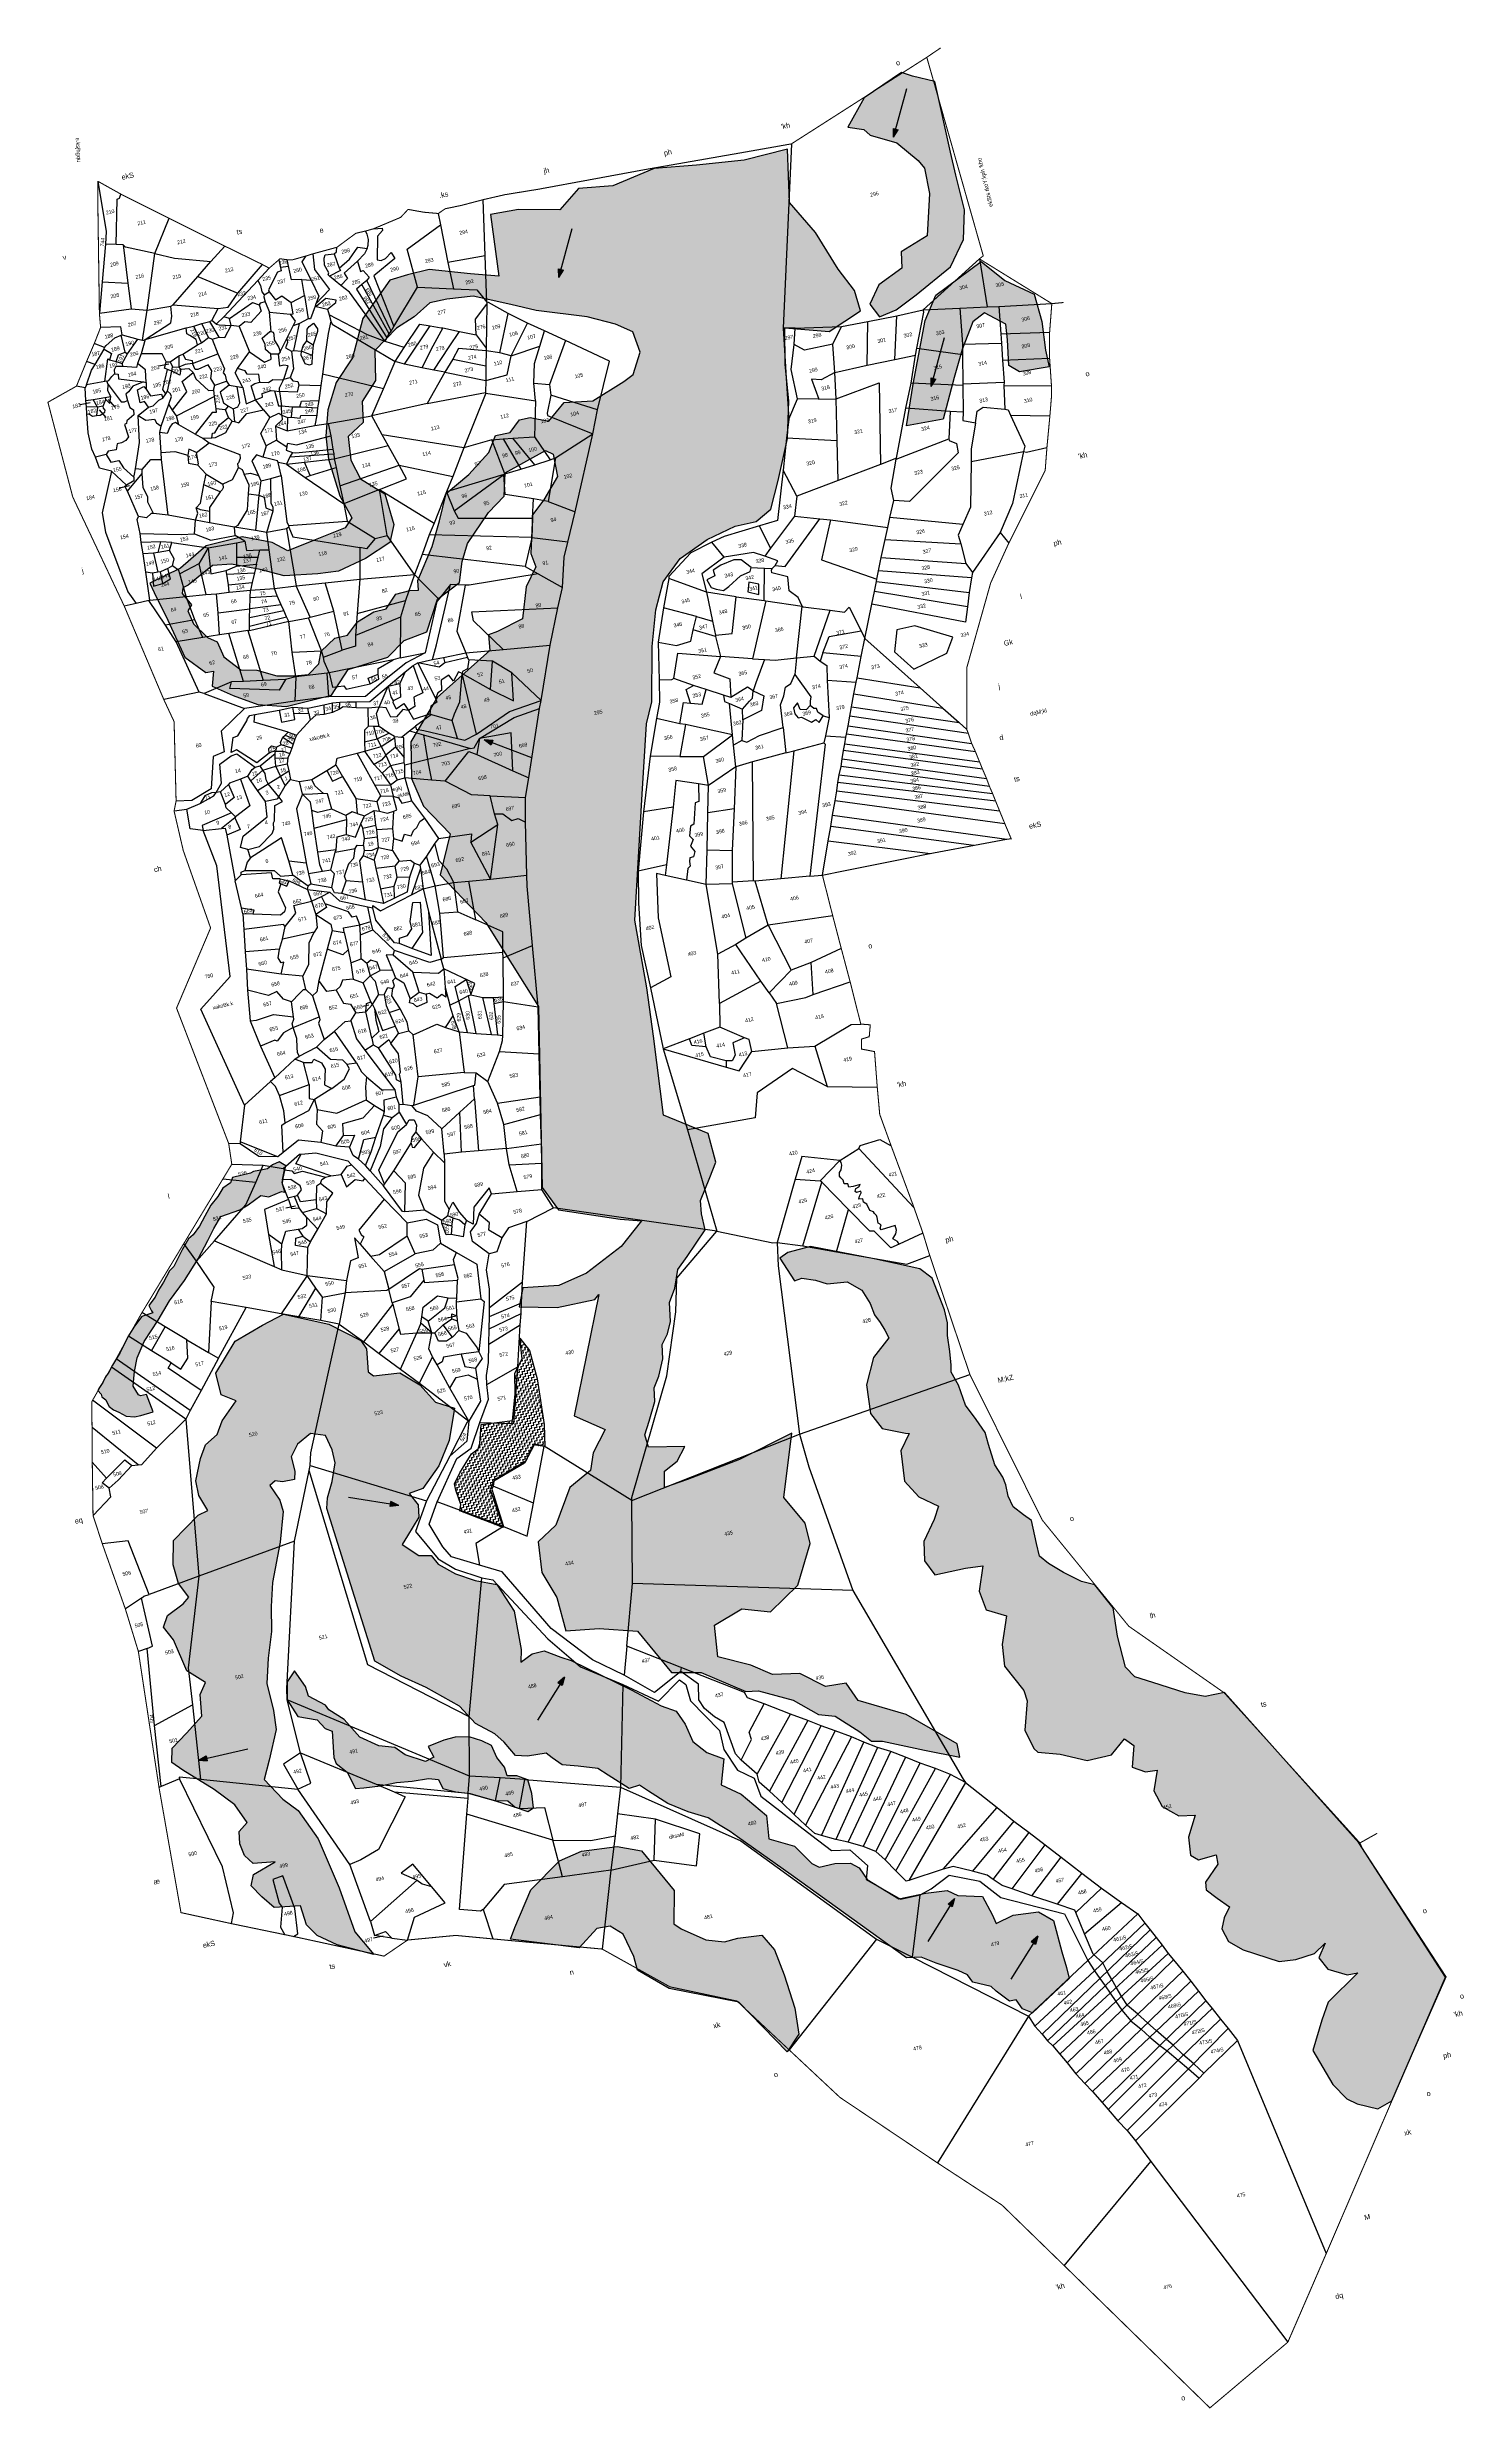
# Model space of a CAD drawing. Header units: metres. Extents: x 282146 to 284989, y 2016198 to 2020938.
import ezdxf
from ezdxf.enums import TextEntityAlignment as Align

# ---------------------------------------------------------------- set-up
doc = ezdxf.new("R2010")
doc.units = ezdxf.units.M
doc.header["$MEASUREMENT"] = 0
doc.linetypes.add('DASHDOT', pattern=[1, 0.5, -0.25, 0, -0.25])
doc.linetypes.add('DIVIDE', pattern=[1.25, 0.5, -0.25, 0, -0.25, 0, -0.25])
for name, color, linetype in [('POLY_HATCH', 12, 'Continuous'), ('POLY_PARCEL', 6, 'Continuous'), ('POLY_ROAD', 30, 'Continuous'), ('POLY_WATER', 4, 'Continuous'), ('SYM_ARROW', 1, 'Continuous'), ('TEXT_MAPIN', 7, 'Continuous'), ('TEXT_MAPOUT', 7, 'Continuous'), ('TEXT_PARCEL', 7, 'Continuous'), ('V_BOUND_LINE', 7, 'Continuous'), ('V_BOUND_STREM_LINE', 7, 'DASHDOT'), ('V_DIVIDE_LINE', 7, 'DIVIDE')]:
    doc.layers.add(name, color=color, linetype=linetype)
doc.styles.get("Standard").update_dxf_attribs({"font": 'arial.ttf'})
doc.styles.add('TEXT_MAP', font='', dxfattribs={"height": 1.8})
doc.styles.get('TEXT_MAP').set_extended_font_data('Kruti Dev 050')
doc.dimstyles.get("Standard").update_dxf_attribs({"dimtxt": 0.18, "dimasz": 0.18, "dimexe": 0.18, "dimexo": 0.0625, "dimgap": 0.09, "dimtad": 0, "dimtih": 1, "dimtoh": 1, "dimdec": 4, "dimzin": 0, "dimdsep": 46, "dimtxsty": 'Standard', "dimcen": 0.09, "dimadec": 0, "dimazin": 0, "dimtfac": 1, "dimtdec": 4, "dimtofl": 0, "dimtmove": 0, "dimatfit": 3, "dimfxl": 0, "dimtolj": 1, "dimtzin": 0, "dimarcsym": 0})
pattern_1 = [(12.37531, (282698.511, 2015839.8285), (3.7931513, 5.925559), [4.9749495, -4.9749495]), (102.37531, (282703.3703, 2015840.8947), (-5.925559, 3.7931513), [4.9749495, -4.9749495])]

# ---------------------------------------------------------------- blocks, each defined once
blk = doc.blocks.new('ARROWASPECT')
h = blk.add_hatch(color=256)
h.paths.add_polyline_path([(2.8, -2.8), (3.7, -2), (0, 0)])
h.paths.add_polyline_path([(0, 0), (2, -3.7), (2.8, -2.8)])
for points in [[(0, 0), (17.2, -17.2)], [(0, 0), (2, -3.7)], [(0, 0), (3.7, -2)], [(3.7, -2), (2, -3.7)]]:
    blk.add_lwpolyline(points)
blk = doc.blocks.new('TEXTARROW')
blk.add_leader([(0, 0), (8.7, 0)], dimstyle='Standard', override={"dimtxt": 2.5, "dimasz": 2.5, "dimexe": 1.25, "dimexo": 0.625, "dimgap": 0.625, "dimtad": 1, "dimtih": 0, "dimtoh": 0, "dimzin": 8, "dimcen": 2.5, "dimtofl": 1})
blk = doc.blocks.new('5647')
at = {"layer": 'POLY_HATCH'}
h = blk.add_hatch(dxfattribs=at)
h.set_pattern_fill('ZIGZAG', color=256, scale=39.799596, angle=12.3753, style=0)
h.set_pattern_definition(pattern_1)
h.paths.add_polyline_path([(283869.3, 2020811), (283827, 2020820.9), (283806.2, 2020828.2), (283734.9, 2020779.4), (283703.5, 2020723.7), (283734.1, 2020719.1), (283746, 2020708.6), (283797.3, 2020693.7), (283837.9, 2020659.9), (283849.8, 2020645.1), (283859.6, 2020596.7), (283854.6, 2020516.2), (283805.5, 2020485.4), (283806.2, 2020454.2), (283762.4, 2020422.5), (283745.2, 2020385.6), (283763.6, 2020361.7), (283795.6, 2020374.9), (283833.8, 2020403.3), (283899.7, 2020457), (283924, 2020509.4), (283926.4, 2020565.8), (283909.3, 2020631.8), (283899.7, 2020675.9)])
h.paths.add_polyline_path([(283921.4, 2020299.4), (283942.1, 2020351.9), (283964.5, 2020369), (284005.1, 2020347.4), (284008.1, 2020317.6), (284011, 2020268.5), (284031.2, 2020256.3), (284087.5, 2020266.1), (284080.5, 2020297.7), (284073.7, 2020352.9), (284058.8, 2020404.6), (284003.4, 2020430.7), (283957.9, 2020467), (283871.7, 2020402.7), (283850.8, 2020354.6), (283827.8, 2020232.7), (283815.6, 2020153.2), (283885.2, 2020165.9), (283906.2, 2020245.5)])
h = blk.add_hatch(dxfattribs=at)
h.set_pattern_fill('ZIGZAG', color=256, scale=39.799596, angle=12.3753, style=0)
h.set_pattern_definition(pattern_1)
h.paths.add_polyline_path([(283685.1, 2020452.7), (283641.8, 2020522.6), (283591.8, 2020579.6), (283588.5, 2020681.8), (283505.7, 2020660.4), (283414.5, 2020650.9), (283333.8, 2020644.5), (283254.7, 2020611.5), (283189.4, 2020606.7), (283153.9, 2020565.8), (283074.8, 2020566.7), (283021.1, 2020556.7), (283037.3, 2020439.1), (282983.1, 2020443.7), (282942.8, 2020447.9), (282956, 2020397.5), (282988.6, 2020401.3), (283060.1, 2020385.2), (283108.5, 2020373.8), (283205.7, 2020361.5), (283259.9, 2020347.9), (283293.2, 2020332.7), (283306.9, 2020294.2), (283293.4, 2020251.6), (283276, 2020238), (283217, 2020201.3), (283162.1, 2020198), (283132.8, 2020162.5), (283097.2, 2020169.5), (283101.5, 2020092.8), (283126.2, 2020106.6), (283140.9, 2020099.4), (283149.4, 2020056.7), (283123.3, 2020012.6), (283101.5, 2019983.9), (283098.6, 2019910), (283107.7, 2019884.1), (283089.1, 2019846), (283086.1, 2019819.5), (283333.4, 2019767.5), (283336.8, 2019802.5), (283351.2, 2019855.8), (283383.6, 2019900.1), (283434.8, 2019936.4), (283488.4, 2019962.1), (283528.6, 2019971), (283556.6, 2019994.2), (283570.6, 2020049.4), (283588.4, 2020129.2), (283590.7, 2020200.9), (283583.5, 2020270.5), (283583.2, 2020340.6), (283667.8, 2020333.6), (283727.8, 2020373.2), (283715.9, 2020411.5)])
h = blk.add_hatch(dxfattribs=at)
h.set_pattern_fill('ZIGZAG', color=256, scale=39.799596, angle=12.3753, style=0)
h.set_pattern_definition(pattern_1)
h.paths.add_polyline_path([(282613.7, 2019676.6), (282575.1, 2019687.5), (282545, 2019688), (282512.2, 2019712.6), (282499.7, 2019741.6), (282481.1, 2019749.8), (282454.2, 2019775.7), (282443.4, 2019800.7), (282450.7, 2019812), (282432.7, 2019833.6), (282433.8, 2019844.5), (282444.2, 2019849.4), (282490.7, 2019887), (282527.2, 2019889.7), (282581.6, 2019879.5), (282627.4, 2019867.5), (282692, 2019871.1), (282731.5, 2019876.3), (282782.9, 2019900.3), (282829.2, 2019930.8), (282836.7, 2019965.1), (282819.4, 2020023.9), (282773.3, 2020052.7), (282754.9, 2020088.3), (282749.5, 2020133), (282778.1, 2020159.9), (282776.3, 2020200.1), (282801.9, 2020240.1), (282800.9, 2020297.2), (282841.9, 2020339.8), (282875.5, 2020361.5), (282905.8, 2020388.4), (282937.8, 2020395.4), (282956, 2020397.5), (282942.8, 2020447.9), (282904.5, 2020451.8), (282863.1, 2020441.8), (282829.3, 2020431.6), (282777.4, 2020358.3), (282758, 2020283.4), (282726.5, 2020236.4), (282710.9, 2020184.1), (282707, 2020133.9), (282712.4, 2020089.7), (282733.7, 2020020.3), (282756.9, 2019978.3), (282743.7, 2019958.8), (282686.8, 2019935.9), (282634.7, 2019914.9), (282604.7, 2019931), (282547.3, 2019941.9), (282478.8, 2019924.3), (282429.6, 2019882.1), (282371.2, 2019853.6), (282379.6, 2019835.4), (282405.2, 2019782.5), (282438.1, 2019712.1), (282477.7, 2019682.5), (282492.8, 2019685.3), (282490.3, 2019656.9), (282530.1, 2019638.6), (282577.4, 2019621.9), (282631.4, 2019618.1), (282717.5, 2019639.6), (282749.5, 2019688.4), (282825.4, 2019712.1), (282856.4, 2019743.6), (282899.9, 2019760.1), (282920.2, 2019822.9), (282962, 2019854.8), (282967.3, 2019894.3), (282977.2, 2019928.8), (283017.4, 2019988.2), (283047.3, 2020019.1), (283049.3, 2020063.6), (283101.5, 2020092.8), (283097.2, 2020169.5), (283096.8, 2020169.6), (283076.6, 2020164.7), (283059, 2020140.6), (283031, 2020135.3), (283017.9, 2020102.4), (282980.2, 2020060.7), (282936.9, 2020024.7), (282924, 2019972.3), (282910, 2019923.4), (282882.8, 2019858.3), (282884.2, 2019840.1), (282867.6, 2019839.1), (282840.9, 2019832.3), (282822.3, 2019804.4), (282798.9, 2019798.4), (282767.7, 2019779.2), (282748.6, 2019753.8), (282724.2, 2019748.5), (282697.9, 2019723.3), (282693.4, 2019699.4), (282674, 2019679.2), (282646.3, 2019676.7)])
h = blk.add_hatch(dxfattribs=at)
h.set_pattern_fill('ZIGZAG', color=256, scale=39.799596, angle=12.3753, style=0)
h.set_pattern_definition(pattern_1)
h.paths.add_polyline_path([(283310.6, 2019450.3), (283319.3, 2019584.5), (283329.1, 2019626.8), (283330, 2019732.3), (283333.4, 2019767.5), (283086.1, 2019819.5), (283082.3, 2019785.2), (283034.5, 2019760.7), (283017.2, 2019754.7), (283020.3, 2019724.9), (282919.7, 2019634.8), (282869.4, 2019550.5), (282870.7, 2019480.2), (282893.6, 2019427.8), (282944.2, 2019374.5), (282925, 2019296.8), (283012.1, 2019205.3), (283080.3, 2019096.7), (283314, 2019111.7), (283297, 2019210.1)])
h = blk.add_hatch(dxfattribs=at)
h.set_pattern_fill('ZIGZAG', color=256, scale=39.799596, angle=12.3753, style=0)
h.set_pattern_definition(pattern_1)
h.paths.add_polyline_path([(283332.6, 2018988.3), (283319.4, 2019080.7), (283314, 2019111.7), (283080.3, 2019096.7), (283112.7, 2019045), (283119.5, 2018699.7), (283150.7, 2018656.9), (283268.8, 2018639.2), (283309.7, 2018636), (283270.6, 2018587.3), (283204.2, 2018536.1), (283151.8, 2018512.4), (283082.7, 2018508.2), (283075.9, 2018471.8), (283148.6, 2018470.3), (283220.2, 2018486), (283227.7, 2018495.5), (283180.9, 2018263.7), (283239.7, 2018237.5), (283217.1, 2018193.1), (283214.8, 2018178.6), (283319.7, 2018214.6), (283315.8, 2018227.4), (283324.2, 2018253.3), (283335, 2018290.8), (283333.2, 2018317.5), (283342.4, 2018339.5), (283350.2, 2018372.4), (283349.1, 2018400.2), (283358.8, 2018420.3), (283364.7, 2018443.7), (283362.6, 2018480.4), (283372.7, 2018507.6), (283379, 2018543.1), (283396.6, 2018568), (283430.6, 2018618.6), (283423.9, 2018649.2), (283422.3, 2018674.9), (283439.9, 2018718.4), (283451.4, 2018748), (283436.4, 2018802.9), (283351.6, 2018837.4)])
h = blk.add_hatch(dxfattribs=at)
h.set_pattern_fill('ZIGZAG', color=256, scale=39.799596, angle=12.3753, style=0)
h.set_pattern_definition(pattern_1)
h.paths.add_polyline_path([(282291.1, 2018344.9), (282286.9, 2018339.6), (282281.2, 2018327.8), (282274.8, 2018317.7), (282271.9, 2018312.4), (282277.8, 2018305.1), (282279.6, 2018300), (282286.9, 2018294.4), (282289.5, 2018288.5), (282293.1, 2018281.9), (282301.8, 2018275.6), (282311.6, 2018270.6), (282325.5, 2018263.2), (282341.6, 2018261.9), (282353.5, 2018264.3), (282377.2, 2018271.2), (282364.6, 2018304.7), (282350.6, 2018301.4), (282339.2, 2018320.7), (282340.4, 2018335.2), (282341.4, 2018348.5), (282346.5, 2018374.8), (282359.9, 2018405.6), (282387.1, 2018446.6), (282408.4, 2018483.6), (282437.4, 2018522.4), (282463.1, 2018563.7), (282481.9, 2018598.5), (282493.2, 2018621.7), (282506.3, 2018644.5), (282543, 2018657.3), (282558.5, 2018666.8), (282582.6, 2018684.2), (282598, 2018681.6), (282627.9, 2018694.4), (282623.4, 2018709.5), (282625.2, 2018717.3), (282630.8, 2018740.8), (282618, 2018748.9), (282605.4, 2018742.7), (282595.4, 2018735.2), (282589.4, 2018734.1), (282569, 2018730), (282563.4, 2018727), (282528.7, 2018718.5), (282524.7, 2018708.4), (282510.6, 2018698.2), (282501, 2018682.7), (282487.1, 2018666.3), (282475.9, 2018645.1), (282465.8, 2018626.2), (282453.7, 2018609.3), (282444.6, 2018602), (282432.4, 2018580.6), (282417, 2018548.9), (282408.5, 2018540.5), (282397.1, 2018519.3), (282387.2, 2018503.5), (282380.8, 2018490.4), (282369.2, 2018474.2), (282374.1, 2018464), (282376.7, 2018460.4), (282355.9, 2018453.5), (282341.8, 2018435.2), (282329.1, 2018414.6), (282314.2, 2018384.9), (282299.7, 2018360.3)])
h = blk.add_hatch(dxfattribs=at)
h.set_pattern_fill('ZIGZAG', color=256, scale=39.799596, angle=12.3753, style=0)
h.set_pattern_definition(pattern_1)
h.paths.add_polyline_path([(283983.7, 2018170.1), (283971.8, 2018208.7), (283965.5, 2018232), (283948.1, 2018256.7), (283927.8, 2018283.8), (283914.2, 2018322.5), (283900.2, 2018346.9), (283900.1, 2018360.6), (283897.9, 2018386.3), (283893.5, 2018416.8), (283893.3, 2018441.4), (283887.9, 2018466.1), (283863.9, 2018526.3), (283840.6, 2018544.6), (283753.6, 2018563.3), (283631.8, 2018587.1), (283588.7, 2018575.2), (283573.6, 2018564.7), (283601.1, 2018521.5), (283615.6, 2018526.4), (283641.2, 2018522.4), (283663.6, 2018516), (283701.9, 2018519.5), (283730.1, 2018503.5), (283745.8, 2018478.1), (283754.2, 2018456.5), (283764.6, 2018442), (283773.8, 2018427.2), (283781.3, 2018412.6), (283752.2, 2018375), (283738.9, 2018323.1), (283746.7, 2018268.4), (283768.6, 2018239.5), (283813.2, 2018230.7), (283820.2, 2018230.1), (283804, 2018197.2), (283811.4, 2018138.7), (283838.9, 2018109.3), (283876.5, 2018091.1), (283868.2, 2018065.9), (283848.5, 2018024), (283849.4, 2017987), (283869.1, 2017960.1), (283927.6, 2017972.9), (283960.9, 2017977.2), (283953.6, 2017928.8), (283967.3, 2017893.3), (284005.9, 2017882.2), (283997.6, 2017826.9), (284002.4, 2017785.9), (284039, 2017739.3), (284045.2, 2017719.6), (284040.7, 2017663.4), (284058, 2017628.4), (284065.5, 2017621.6), (284108.4, 2017617.8), (284144.3, 2017609.3), (284208, 2017899.7), (284174.5, 2017941.2), (284149.3, 2017947.5), (284114.7, 2017964.5), (284086.3, 2017981.8), (284068.9, 2017995.7), (284063, 2018020.1), (284053.9, 2018063.9), (284038.4, 2018074.8), (284019, 2018090), (284008.9, 2018110.1), (284004.6, 2018132.1), (283999.1, 2018146.6)])
h = blk.add_hatch(dxfattribs=at)
h.set_pattern_fill('ZIGZAG', color=256, scale=39.799596, angle=12.3753, style=0)
h.set_pattern_definition(pattern_1)
h.paths.add_polyline_path([(282625.4, 2018081.5), (282619.3, 2018103), (282600, 2018130.7), (282609.9, 2018139.5), (282624.2, 2018137.8), (282646.8, 2018142.1), (282647.5, 2018158.2), (282640.7, 2018185.8), (282652.8, 2018210), (282677.5, 2018229.9), (282706, 2018226.5), (282718.9, 2018199.1), (282769.8, 2018409.4), (282712.7, 2018439.1), (282626, 2018458.2), (282586.2, 2018437), (282534, 2018406.1), (282496.7, 2018345.2), (282507.2, 2018303.8), (282535.9, 2018292.4), (282508.9, 2018254.6), (282499.4, 2018228.3), (282477.4, 2018208.2), (282467.8, 2018182.5), (282458.5, 2018139.6), (282464.6, 2018111.8), (282481.3, 2018082.9), (282463.2, 2018074), (282416.1, 2018025.7), (282415.1, 2017979.7), (282425.8, 2017943.9), (282445.4, 2017917.8), (282434.3, 2017904.9), (282404.6, 2017882.5), (282396.9, 2017860.7), (282416.1, 2017836.4), (282441.6, 2017776.9), (282477, 2017754.8), (282466.8, 2017731.8), (282470.2, 2017690.5), (282440.5, 2017658.3), (282413.5, 2017629.5), (282412.6, 2017602.2), (282433.9, 2017587.5), (282493.3, 2017550.6), (282533, 2017521.2), (282556.4, 2017487.5), (282541.4, 2017470.4), (282542.4, 2017447), (282551.4, 2017424.7), (282568.2, 2017409.4), (282609.9, 2017412.3), (282568.6, 2017388.6), (282564.3, 2017366.9), (282584.3, 2017345.6), (282608.2, 2017325.2), (282658.1, 2017328.5), (282669.5, 2017292.2), (282690, 2017271.8), (282728.6, 2017253.9), (282798.6, 2017235.3), (282762, 2017278.6), (282732.4, 2017362.9), (282692.4, 2017456.7), (282654.2, 2017510.7), (282624.6, 2017531.9), (282589.2, 2017569.7), (282598.5, 2017606.4), (282612, 2017664.8), (282606.9, 2017701.1), (282594.1, 2017753.1), (282596.6, 2017801.5), (282602.9, 2017851.9), (282602.2, 2017899.6), (282605.3, 2017945.4), (282619.5, 2018022.7)])
h = blk.add_hatch(dxfattribs=at)
h.set_pattern_fill('ZIGZAG', color=256, scale=39.799596, angle=12.3753, style=0)
h.set_pattern_definition(pattern_1)
h.paths.add_polyline_path([(283033, 2017941.8), (282991.8, 2017949.4), (282954.4, 2017962), (282921.2, 2017980.4), (282907.7, 2017997.2), (282884.2, 2017996.9), (282852.5, 2018018.4), (282862.8, 2018034.5), (282884.1, 2018070.4), (282883.1, 2018093.8), (282865.8, 2018115.6), (282892.2, 2018124.9), (282922.2, 2018168.2), (282942.1, 2018216.9), (282952.2, 2018278.5), (282916.4, 2018290), (282886.3, 2018323), (282848, 2018345.7), (282797.9, 2018340.3), (282787.9, 2018347.8), (282784.2, 2018391.6), (282773.8, 2018407.4), (282769.8, 2018409.4), (282718.9, 2018199.2), (282724.4, 2018174.4), (282719, 2018138.7), (282709.9, 2018107.6), (282708.8, 2018087.2), (282800.6, 2017795.6), (282850.6, 2017767.1), (282898.4, 2017745), (282961.7, 2017709.7), (282992.6, 2017676.2), (283029, 2017657), (283047.1, 2017640.9), (283068.7, 2017615.1), (283091.8, 2017614), (283127.4, 2017619.7), (283138.9, 2017611.1), (283142.7, 2017608.4), (283239.3, 2017765.2), (283175.3, 2017796.6), (283155.1, 2017803.2), (283123.4, 2017815), (283100.4, 2017809.2), (283078.7, 2017793.8), (283079.7, 2017817.6), (283066.4, 2017890.9)])
h = blk.add_hatch(dxfattribs=at)
h.set_pattern_fill('ZIGZAG', color=256, scale=39.799596, angle=12.3753, style=0)
h.set_pattern_definition(pattern_1)
h.paths.add_polyline_path([(282984.6, 2018191), (282962.7, 2018155), (282952.7, 2018134.1), (282954.7, 2018122), (282964.2, 2018094.3), (282962.7, 2018082.2), (283045.3, 2018050.4), (283020.4, 2018123), (283028.4, 2018140.7), (283088.3, 2018177.4), (283102.3, 2018208.7), (283124.6, 2018205.3), (283123.6, 2018247.4), (283110.1, 2018334.5), (283095.5, 2018388.2), (283077.1, 2018411.9), (283081.6, 2018372.7), (283067.5, 2018345.3), (283068, 2018305.2), (283063, 2018254.9), (283003.5, 2018247.1), (283000.4, 2018202.8)])
h = blk.add_hatch(dxfattribs=at)
h.set_pattern_fill('ZIGZAG', color=256, scale=39.799596, angle=12.3753, style=0)
h.set_pattern_definition(pattern_1)
h.paths.add_polyline_path([(283621.5, 2018058.7), (283581.2, 2018107.6), (283596.4, 2018230.7), (283496.1, 2018180.5), (283397.4, 2018142.5), (283352.9, 2018127.1), (283353.1, 2018158.2), (283377.1, 2018177.5), (283392, 2018205), (283323, 2018203.9), (283319.7, 2018214.6), (283214.8, 2018178.6), (283211.7, 2018159.5), (283172.4, 2018126.9), (283145.9, 2018054.9), (283111.9, 2018023.5), (283119.2, 2017964.6), (283147.9, 2017917.3), (283164.7, 2017853.4), (283228.7, 2017857.6), (283301.7, 2017852.5), (283366.8, 2017773.8), (283423.3, 2017773.5), (283508.7, 2017737.3), (283532.7, 2017738.9), (283598.6, 2017721), (283646.9, 2017693.5), (283678.6, 2017690.6), (283726.1, 2017660.2), (283748.3, 2017642.5), (283769.4, 2017642.9), (283849.3, 2017625.3), (283917.1, 2017612), (283911.5, 2017637.5), (283814.6, 2017693.7), (283722.8, 2017720), (283700.1, 2017753.1), (283660.5, 2017747.2), (283611.4, 2017771.7), (283559.6, 2017770.2), (283517.7, 2017787.7), (283455.1, 2017803.6), (283448.8, 2017864.2), (283500.8, 2017895.6), (283555.8, 2017889.4), (283608, 2017940.3), (283631.4, 2018020.1)])
h = blk.add_hatch(dxfattribs=at)
h.set_pattern_fill('ZIGZAG', color=256, scale=39.799596, angle=12.3753, style=0)
h.set_pattern_definition(pattern_1)
h.paths.add_polyline_path([(284421.8, 2017735.2), (284385.1, 2017727.6), (284346.9, 2017734.7), (284285.2, 2017754.9), (284250.8, 2017765.7), (284233, 2017784.1), (284217.7, 2017843.1), (284209.8, 2017897.4), (284208, 2017899.7), (284144.3, 2017609.3), (284159.8, 2017605.7), (284206.6, 2017616.6), (284231.2, 2017647.2), (284248.7, 2017634.2), (284245.7, 2017593.3), (284271.1, 2017584.3), (284293.8, 2017587.5), (284287, 2017547.6), (284303, 2017518.1), (284334.7, 2017499.8), (284366.2, 2017501.3), (284353.2, 2017459.4), (284357.2, 2017425.1), (284372.3, 2017416.4), (284406.3, 2017425.6), (284409.1, 2017407.6), (284385.9, 2017373.7), (284387.3, 2017359), (284408.2, 2017343.2), (284431.8, 2017326.1), (284421.3, 2017305.2), (284416.9, 2017284.2), (284429.5, 2017259.9), (284457.5, 2017244.4), (284526.6, 2017222.3), (284558.4, 2017225.7), (284593.7, 2017237.1), (284614.2, 2017257.3), (284602.2, 2017229.2), (284619.1, 2017207.2), (284655.8, 2017196.3), (284676.7, 2017200.3), (284619.7, 2017144.4), (284607.8, 2017109.7), (284590.7, 2017052.2), (284628.9, 2016987.3), (284655.5, 2016960), (284675.4, 2016950.6), (284714.8, 2016940.6), (284741.2, 2016956.1), (284844.1, 2017192), (284678.5, 2017448.5)])
h = blk.add_hatch(dxfattribs=at)
h.set_pattern_fill('ZIGZAG', color=256, scale=39.799596, angle=12.3753, style=0)
h.set_pattern_definition(pattern_1)
h.paths.add_polyline_path([(282808, 2017633.7), (282771.8, 2017650.2), (282741.6, 2017684.4), (282712.2, 2017702.8), (282705.8, 2017711.3), (282673.9, 2017728.8), (282668, 2017747.4), (282647, 2017777.2), (282633.1, 2017755.8), (282633.1, 2017721.8), (282653.5, 2017689.9), (282690.2, 2017683.4), (282705.6, 2017666.9), (282718.6, 2017661.6), (282722.3, 2017611.7), (282726.7, 2017599.9), (282747.7, 2017583.7), (282763.3, 2017552.7), (282779.4, 2017553.6), (282810.8, 2017557.6), (282841.6, 2017563.6), (282871.7, 2017566.6), (282902.4, 2017571.5), (282921.9, 2017569.4), (282930.2, 2017552.2), (282954.9, 2017546.1), (282982.1, 2017542.8), (283028.6, 2017529.6), (283054.1, 2017528.7), (283068.4, 2017516.7), (283092.3, 2017508.5), (283103.2, 2017515.3), (283100.2, 2017542.9), (283092, 2017569.1), (283071.1, 2017576.4), (283052.8, 2017576.9), (283047.5, 2017592.9), (283033.4, 2017611.6), (283022.9, 2017634.6), (283004.7, 2017643.3), (282980.5, 2017651), (282953.4, 2017650.2), (282931.9, 2017644.6), (282901.9, 2017632.5), (282912.7, 2017612.3), (282897, 2017604.3), (282858, 2017616.6), (282838.7, 2017630.5)])
h = blk.add_hatch(dxfattribs=at)
h.set_pattern_fill('ZIGZAG', color=256, scale=39.799596, angle=12.3753, style=0)
h.set_pattern_definition(pattern_1)
h.paths.add_polyline_path([(283392.3, 2017675.5), (283375.5, 2017699.8), (283346.9, 2017710.1), (283289.6, 2017740.5), (283239.3, 2017765.2), (283142.7, 2017608.4), (283157.9, 2017597.3), (283188.3, 2017594.9), (283226, 2017590.7), (283245.5, 2017577.7), (283285.9, 2017552.1), (283305.3, 2017558.5), (283322.4, 2017547), (283359.4, 2017523.9), (283398.2, 2017508.1), (283436.2, 2017496.4), (283459.5, 2017482), (283478.7, 2017470.3), (283492.7, 2017460.2), (283594.9, 2017387.6), (283815.1, 2017229), (283843.3, 2017230.3), (283871.4, 2017219.1), (283913.4, 2017204.8), (283931.3, 2017196.5), (283941.9, 2017182.9), (283976.3, 2017174.5), (283986, 2017165.5), (284011.7, 2017146.2), (284024.3, 2017149), (284036.4, 2017131.6), (284055.4, 2017123.9), (284125.2, 2017189.7), (284120.3, 2017210.6), (284111.7, 2017240.6), (284095.8, 2017300.2), (284067.2, 2017316.8), (284018.7, 2017310.3), (283986, 2017294.8), (283978.8, 2017311.9), (283960.2, 2017346), (283913.3, 2017348.2), (283892.5, 2017357.5), (283851.9, 2017352.7), (283800.3, 2017341.4), (283740.1, 2017378.8), (283724.6, 2017400.6), (283708.1, 2017409.5), (283678.3, 2017409.2), (283648.1, 2017401.9), (283634.6, 2017409.3), (283601.1, 2017442.2), (283552.2, 2017456.4), (283547.8, 2017500.9), (283499.3, 2017541.6), (283461.4, 2017559.6), (283466.5, 2017609.3), (283434.1, 2017620.9), (283407.3, 2017642)])
h = blk.add_hatch(dxfattribs=at)
h.set_pattern_fill('ZIGZAG', color=256, scale=39.799596, angle=12.3753, style=0)
h.set_pattern_definition(pattern_1)
h.paths.add_polyline_path([(283384.9, 2017284.3), (283371.2, 2017293.9), (283371.4, 2017357.9), (283309.1, 2017433.4), (283262.7, 2017441.5), (283194.7, 2017432.7), (283153, 2017414.4), (283098.3, 2017358.8), (283067.3, 2017287.1), (283059, 2017265), (283190.5, 2017248.2), (283224, 2017285), (283249.4, 2017289.5), (283274, 2017274.6), (283294.6, 2017231.5), (283301.3, 2017205.6), (283362.1, 2017170.8), (283494.8, 2017144.2), (283587.5, 2017049.9), (283609.6, 2017083.2), (283601.7, 2017133.2), (283581.6, 2017196.7), (283563.1, 2017244.3), (283538.7, 2017272.4), (283493.3, 2017266.5), (283467.4, 2017259.8), (283432.1, 2017263.2)])
for points in [[(283806.2, 2020828.2), (283734.9, 2020779.4), (283703.5, 2020723.7), (283734.1, 2020719.1), (283746, 2020708.6), (283797.3, 2020693.7), (283837.9, 2020659.9), (283849.8, 2020645.1), (283859.6, 2020596.7), (283854.6, 2020516.2), (283805.5, 2020485.4), (283806.2, 2020454.2), (283762.4, 2020422.5), (283745.2, 2020385.6), (283763.6, 2020361.7), (283795.6, 2020374.9), (283833.8, 2020403.3), (283899.7, 2020457), (283924, 2020509.4), (283926.4, 2020565.8), (283909.3, 2020631.8), (283899.7, 2020675.9), (283869.3, 2020811), (283827, 2020820.9), (283806.2, 2020828.2)], [(283667.8, 2020333.6), (283727.8, 2020373.2), (283715.9, 2020411.5), (283685.1, 2020452.7), (283641.8, 2020522.6), (283591.8, 2020579.6), (283588.5, 2020681.8), (283505.7, 2020660.4), (283414.5, 2020650.9), (283333.8, 2020644.5), (283254.7, 2020611.5), (283189.4, 2020606.7), (283153.9, 2020565.8), (283074.8, 2020566.7), (283021.1, 2020556.7), (283037.3, 2020439.1), (282983.1, 2020443.7), (282904.5, 2020451.8), (282863.1, 2020441.8), (282829.3, 2020431.6), (282777.4, 2020358.3), (282758, 2020283.4), (282726.5, 2020236.4), (282710.9, 2020184.1), (282707, 2020133.9), (282712.4, 2020089.7), (282733.7, 2020020.3), (282756.9, 2019978.3), (282743.7, 2019958.8), (282686.8, 2019935.9), (282634.7, 2019914.9), (282604.7, 2019931), (282547.3, 2019941.9), (282478.8, 2019924.3), (282429.6, 2019882.1), (282371.2, 2019853.6), (282379.6, 2019835.4), (282405.2, 2019782.5), (282438.1, 2019712.1), (282477.7, 2019682.5), (282492.8, 2019685.3), (282490.3, 2019656.9), (282530.1, 2019638.6), (282577.4, 2019621.9), (282631.4, 2019618.1), (282717.5, 2019639.6), (282749.5, 2019688.4), (282825.4, 2019712.1), (282856.4, 2019743.6), (282899.9, 2019760.1), (282920.2, 2019822.9), (282962, 2019854.8), (282967.3, 2019894.3), (282977.2, 2019928.8), (283017.4, 2019988.2), (283047.3, 2020019.1), (283049.3, 2020063.6), (283126.2, 2020106.6), (283140.9, 2020099.4), (283149.4, 2020056.7), (283123.3, 2020012.6), (283101.5, 2019983.9), (283098.6, 2019910), (283107.7, 2019884.1), (283089.1, 2019846), (283082.3, 2019785.2), (283034.5, 2019760.7), (283017.2, 2019754.7), (283020.3, 2019724.9), (282919.7, 2019634.8), (282869.4, 2019550.5), (282870.7, 2019480.2), (282893.6, 2019427.8), (282944.2, 2019374.5), (282925, 2019296.8), (283012.1, 2019205.3)], [(284087.5, 2020266.1), (284031.2, 2020256.3), (284011, 2020268.5), (284008.1, 2020317.6), (284005.1, 2020347.4), (283964.5, 2020369), (283942.1, 2020351.9), (283921.4, 2020299.4), (283906.2, 2020245.5), (283885.2, 2020165.9), (283815.6, 2020153.2), (283827.8, 2020232.7), (283850.8, 2020354.6), (283871.7, 2020402.7), (283957.9, 2020467), (284003.4, 2020430.7), (284058.8, 2020404.6), (284073.7, 2020352.9), (284080.5, 2020297.7), (284087.5, 2020266.1)], [(282444.2, 2019849.4), (282433.8, 2019844.5), (282432.7, 2019833.6), (282450.7, 2019812), (282443.4, 2019800.7), (282454.2, 2019775.7), (282481.1, 2019749.8), (282499.7, 2019741.6), (282512.2, 2019712.6), (282545, 2019688), (282575.1, 2019687.5), (282613.7, 2019676.6), (282646.3, 2019676.7), (282674, 2019679.2), (282693.4, 2019699.4), (282697.9, 2019723.3), (282724.2, 2019748.5), (282748.6, 2019753.8), (282767.7, 2019779.2), (282798.9, 2019798.4), (282822.3, 2019804.4), (282840.9, 2019832.3), (282867.6, 2019839.1), (282884.2, 2019840.1), (282882.8, 2019858.3), (282910, 2019923.4), (282924, 2019972.3), (282936.9, 2020024.7), (282980.2, 2020060.7), (283017.9, 2020102.4), (283031, 2020135.3), (283059, 2020140.6), (283076.6, 2020164.7), (283096.8, 2020169.6), (283132.8, 2020162.5), (283162.1, 2020198), (283217, 2020201.3), (283276, 2020238), (283293.4, 2020251.6), (283306.9, 2020294.2), (283293.2, 2020332.7), (283259.9, 2020347.9), (283205.7, 2020361.5), (283108.5, 2020373.8), (283060.1, 2020385.2), (282988.6, 2020401.3), (282937.8, 2020395.4), (282905.8, 2020388.4), (282875.5, 2020361.5), (282841.9, 2020339.8), (282800.9, 2020297.2), (282801.9, 2020240.1), (282776.3, 2020200.1), (282778.1, 2020159.9), (282749.5, 2020133), (282754.9, 2020088.3), (282773.3, 2020052.7), (282819.4, 2020023.9), (282836.7, 2019965.1), (282829.2, 2019930.8), (282782.9, 2019900.3), (282731.5, 2019876.3), (282692, 2019871.1), (282627.4, 2019867.5), (282581.6, 2019879.5), (282527.2, 2019889.7), (282490.7, 2019887), (282444.2, 2019849.4)], [(283012.1, 2019205.3), (283112.7, 2019045), (283119.5, 2018699.7), (283150.7, 2018656.9), (283268.8, 2018639.2), (283309.7, 2018636), (283270.6, 2018587.3), (283204.2, 2018536.1), (283151.8, 2018512.4), (283082.7, 2018508.2), (283075.9, 2018471.8), (283148.6, 2018470.3), (283220.2, 2018486), (283227.7, 2018495.5), (283180.9, 2018263.7), (283239.7, 2018237.5), (283217.1, 2018193.1), (283211.7, 2018159.5), (283172.4, 2018126.9), (283145.9, 2018054.9), (283111.9, 2018023.5), (283119.2, 2017964.6), (283147.9, 2017917.3), (283164.7, 2017853.4), (283228.7, 2017857.6), (283301.7, 2017852.5), (283366.8, 2017773.8), (283423.3, 2017773.5), (283508.7, 2017737.3), (283532.7, 2017738.9), (283598.6, 2017721), (283646.9, 2017693.5), (283678.6, 2017690.6), (283726.1, 2017660.2), (283748.3, 2017642.5), (283769.4, 2017642.9), (283849.3, 2017625.3), (283917.1, 2017612), (283911.5, 2017637.5), (283814.6, 2017693.7), (283722.8, 2017720), (283700.1, 2017753.1), (283660.5, 2017747.2), (283611.4, 2017771.7), (283559.6, 2017770.2), (283517.7, 2017787.7), (283455.1, 2017803.6), (283448.8, 2017864.2), (283500.8, 2017895.6), (283555.8, 2017889.4), (283608, 2017940.3), (283631.4, 2018020.1), (283621.5, 2018058.7), (283581.2, 2018107.6), (283596.4, 2018230.7), (283496.1, 2018180.5), (283397.4, 2018142.5), (283352.9, 2018127.1), (283353.1, 2018158.2), (283377.1, 2018177.5), (283392, 2018205), (283323, 2018203.9), (283315.8, 2018227.4), (283324.2, 2018253.3), (283335, 2018290.8), (283333.2, 2018317.5), (283342.4, 2018339.5), (283350.2, 2018372.4), (283349.1, 2018400.2), (283358.8, 2018420.3), (283364.7, 2018443.7), (283362.6, 2018480.4), (283372.7, 2018507.6), (283379, 2018543.1), (283396.6, 2018568), (283430.6, 2018618.6), (283423.9, 2018649.2), (283422.3, 2018674.9), (283439.9, 2018718.4), (283451.4, 2018748), (283436.4, 2018802.9), (283351.6, 2018837.4), (283332.6, 2018988.3), (283319.4, 2019080.7), (283297, 2019210.1), (283310.6, 2019450.3), (283319.3, 2019584.5), (283329.1, 2019626.8), (283330, 2019732.3), (283336.8, 2019802.5), (283351.2, 2019855.8), (283383.6, 2019900.1), (283434.8, 2019936.4), (283488.4, 2019962.1), (283528.6, 2019971), (283556.6, 2019994.2), (283570.6, 2020049.4), (283588.4, 2020129.2), (283590.7, 2020200.9), (283583.5, 2020270.5), (283583.2, 2020340.6), (283667.8, 2020333.6)], [(282291.1, 2018344.9), (282286.9, 2018339.6), (282281.2, 2018327.8), (282274.8, 2018317.7), (282271.9, 2018312.4), (282277.8, 2018305.1), (282279.6, 2018300), (282286.9, 2018294.4), (282289.5, 2018288.5), (282293.1, 2018281.9), (282301.8, 2018275.6), (282311.6, 2018270.6), (282325.5, 2018263.2), (282341.6, 2018261.9), (282353.5, 2018264.3), (282377.2, 2018271.2), (282364.6, 2018304.7), (282352.8, 2018301.9), (282349.1, 2018303.9), (282339.2, 2018320.7), (282340.4, 2018335.2), (282341.4, 2018348.5), (282346.5, 2018374.8), (282359.9, 2018405.6), (282387.1, 2018446.6), (282408.4, 2018483.6), (282437.4, 2018522.4), (282463.1, 2018563.7), (282481.9, 2018598.5), (282493.2, 2018621.7), (282506.3, 2018644.5), (282543, 2018657.3), (282558.5, 2018666.8), (282582.6, 2018684.2), (282598, 2018681.6), (282622.2, 2018692), (282628.9, 2018691.1), (282623.4, 2018709.5), (282625.2, 2018717.3), (282630.8, 2018740.8), (282618, 2018748.9), (282605.4, 2018742.7), (282595.4, 2018735.2), (282589.4, 2018734.1), (282569, 2018730), (282563.4, 2018727), (282528.7, 2018718.5), (282524.7, 2018708.4), (282510.6, 2018698.2), (282501, 2018682.7), (282487.1, 2018666.3), (282475.9, 2018645.1), (282465.8, 2018626.2), (282453.7, 2018609.3), (282444.6, 2018602), (282432.4, 2018580.6), (282417, 2018548.9), (282408.5, 2018540.5), (282397.1, 2018519.3), (282387.2, 2018503.5), (282380.8, 2018490.4), (282369.2, 2018474.2), (282374.1, 2018464), (282376.7, 2018460.4), (282355.9, 2018453.5), (282341.8, 2018435.2), (282329.1, 2018414.6), (282314.2, 2018384.9), (282299.7, 2018360.3), (282291.1, 2018344.9)], [(283887.9, 2018466.1), (283863.9, 2018526.3), (283840.6, 2018544.6), (283753.6, 2018563.3), (283631.8, 2018587.1), (283588.7, 2018575.2), (283573.6, 2018564.7), (283601.1, 2018521.5), (283615.6, 2018526.4), (283641.2, 2018522.4), (283663.6, 2018516), (283701.9, 2018519.5), (283730.1, 2018503.5), (283745.8, 2018478.1), (283754.2, 2018456.5), (283764.6, 2018442), (283773.8, 2018427.2), (283781.3, 2018412.6), (283752.2, 2018375), (283738.9, 2018323.1), (283746.7, 2018268.4), (283768.6, 2018239.5), (283813.2, 2018230.7), (283820.2, 2018230.1), (283804, 2018197.2), (283811.4, 2018138.7), (283838.9, 2018109.3), (283876.5, 2018091.1), (283868.2, 2018065.9), (283848.5, 2018024), (283849.4, 2017987), (283869.1, 2017960.1), (283927.6, 2017972.9), (283960.9, 2017977.2), (283953.6, 2017928.8), (283967.3, 2017893.3), (284005.9, 2017882.2), (283997.6, 2017826.9), (284002.4, 2017785.9), (284039, 2017739.3), (284045.2, 2017719.6), (284040.7, 2017663.4), (284058, 2017628.4), (284065.5, 2017621.6), (284108.4, 2017617.8), (284159.8, 2017605.7), (284206.6, 2017616.6), (284231.2, 2017647.2), (284248.7, 2017634.2), (284245.7, 2017593.3), (284271.1, 2017584.3), (284293.8, 2017587.5), (284287, 2017547.6), (284303, 2017518.1), (284334.7, 2017499.8), (284366.2, 2017501.3), (284353.2, 2017459.4), (284357.2, 2017425.1), (284372.3, 2017416.4), (284406.3, 2017425.6), (284409.1, 2017407.6), (284385.9, 2017373.7), (284387.3, 2017359), (284408.2, 2017343.2), (284431.8, 2017326.1), (284421.3, 2017305.2), (284416.9, 2017284.2), (284429.5, 2017259.9), (284457.5, 2017244.4), (284526.6, 2017222.3), (284558.4, 2017225.7), (284593.7, 2017237.1), (284614.2, 2017257.3), (284602.2, 2017229.2), (284619.1, 2017207.2), (284655.8, 2017196.3), (284676.7, 2017200.3), (284619.7, 2017144.4), (284607.8, 2017109.7), (284590.7, 2017052.2), (284628.9, 2016987.3), (284655.5, 2016960), (284675.4, 2016950.6), (284714.8, 2016940.6), (284741.2, 2016956.1), (284844.1, 2017192), (284678.5, 2017448.5), (284421.8, 2017735.2), (284385.1, 2017727.6), (284346.9, 2017734.7), (284285.2, 2017754.9), (284250.8, 2017765.7), (284233, 2017784.1), (284217.7, 2017843.1), (284209.8, 2017897.4), (284174.5, 2017941.2), (284149.3, 2017947.5), (284114.7, 2017964.5), (284086.3, 2017981.8), (284068.9, 2017995.7), (284063, 2018020.1), (284053.9, 2018063.9), (284038.4, 2018074.8), (284019, 2018090), (284008.9, 2018110.1), (284004.6, 2018132.1), (283999.1, 2018146.6), (283983.7, 2018170.1), (283971.8, 2018208.7), (283965.5, 2018232), (283948.1, 2018256.7), (283927.8, 2018283.8), (283914.2, 2018322.5), (283900.2, 2018346.9), (283900.1, 2018360.6), (283897.9, 2018386.3), (283893.5, 2018416.8), (283893.3, 2018441.4), (283887.9, 2018466.1)], [(284125.2, 2017189.7), (284055.4, 2017123.9), (284036.4, 2017131.6), (284024.3, 2017149), (284011.7, 2017146.2), (283986, 2017165.5), (283976.3, 2017174.5), (283941.9, 2017182.9), (283931.3, 2017196.5), (283913.4, 2017204.8), (283871.4, 2017219.1), (283843.3, 2017230.3), (283815.1, 2017229), (283594.9, 2017387.6), (283492.7, 2017460.2), (283478.7, 2017470.3), (283459.5, 2017482), (283436.2, 2017496.4), (283398.2, 2017508.1), (283359.4, 2017523.9), (283322.4, 2017547), (283305.3, 2017558.5), (283285.9, 2017552.1), (283245.5, 2017577.7), (283226, 2017590.7), (283188.3, 2017594.9), (283157.9, 2017597.3), (283138.9, 2017611.1), (283127.4, 2017619.7), (283091.8, 2017614), (283068.7, 2017615.1), (283047.1, 2017640.9), (283029, 2017657), (282992.6, 2017676.2), (282961.7, 2017709.7), (282898.4, 2017745), (282850.6, 2017767.1), (282800.6, 2017795.6), (282708.8, 2018087.2), (282709.9, 2018107.6), (282719, 2018138.7), (282724.4, 2018174.4), (282719, 2018198.8), (282706, 2018226.5), (282677.5, 2018229.9), (282652.8, 2018210), (282640.7, 2018185.8), (282647.5, 2018158.2), (282646.8, 2018142.1), (282624.2, 2018137.8), (282609.9, 2018139.5), (282600, 2018130.7), (282619.3, 2018103), (282625.4, 2018081.5), (282619.5, 2018022.7), (282605.3, 2017945.4), (282602.2, 2017899.6), (282602.9, 2017851.9), (282596.6, 2017801.5), (282594.1, 2017753.1), (282606.9, 2017701.1), (282612, 2017664.8), (282598.5, 2017606.4), (282589.2, 2017569.7), (282624.6, 2017531.9), (282654.2, 2017510.7), (282692.4, 2017456.7), (282732.4, 2017362.9), (282762, 2017278.6), (282798.6, 2017235.3), (282728.6, 2017253.9), (282690, 2017271.8), (282669.5, 2017292.2), (282658.1, 2017328.5), (282608.2, 2017325.2), (282584.3, 2017345.6), (282564.3, 2017366.9), (282568.6, 2017388.6), (282609.9, 2017412.3), (282568.2, 2017409.4), (282551.4, 2017424.7), (282542.4, 2017447), (282541.4, 2017470.4), (282556.4, 2017487.5), (282533, 2017521.2), (282493.3, 2017550.6), (282433.9, 2017587.5), (282412.6, 2017602.2), (282413.5, 2017629.5), (282440.5, 2017658.3), (282470.2, 2017690.5), (282466.8, 2017731.8), (282477, 2017754.8), (282441.6, 2017776.9), (282416.1, 2017836.4), (282396.9, 2017860.7), (282404.6, 2017882.5), (282434.3, 2017904.9), (282445.4, 2017917.8), (282425.8, 2017943.9), (282415.1, 2017979.7), (282416.1, 2018025.7), (282463.2, 2018074), (282481.3, 2018082.9), (282464.6, 2018111.8), (282458.5, 2018139.6), (282467.8, 2018182.5), (282477.4, 2018208.2), (282499.4, 2018228.3), (282508.9, 2018254.6), (282535.9, 2018292.4), (282507.2, 2018303.8), (282496.7, 2018345.2), (282534, 2018406.1), (282586.2, 2018437), (282626, 2018458.2), (282712.7, 2018439.1), (282773.8, 2018407.4), (282784.2, 2018391.6), (282787.9, 2018347.8), (282797.9, 2018340.3), (282848, 2018345.7), (282886.3, 2018323), (282916.4, 2018290), (282952.2, 2018278.5), (282942.1, 2018216.9), (282922.2, 2018168.2), (282892.2, 2018124.9), (282865.8, 2018115.6), (282883.1, 2018093.8), (282884.1, 2018070.4), (282862.8, 2018034.5), (282852.5, 2018018.4), (282884.2, 2017996.9), (282907.7, 2017997.2), (282921.2, 2017980.4), (282954.4, 2017962), (282991.8, 2017949.4), (283033, 2017941.8), (283066.4, 2017890.9), (283079.7, 2017817.6), (283078.7, 2017793.8), (283100.4, 2017809.2), (283123.4, 2017815), (283155.1, 2017803.2), (283175.3, 2017796.6), (283289.6, 2017740.5), (283346.9, 2017710.1), (283375.5, 2017699.8), (283392.3, 2017675.5), (283407.3, 2017642), (283434.1, 2017620.9), (283466.5, 2017609.3), (283461.4, 2017559.6), (283499.3, 2017541.6), (283547.8, 2017500.9), (283552.2, 2017456.4), (283601.1, 2017442.2), (283634.6, 2017409.3), (283648.1, 2017401.9), (283678.3, 2017409.2), (283708.1, 2017409.5), (283724.6, 2017400.6), (283740.1, 2017378.8), (283800.3, 2017341.4), (283851.9, 2017352.7), (283892.5, 2017357.5), (283913.3, 2017348.2), (283960.2, 2017346), (283978.8, 2017311.9), (283986, 2017294.8), (284018.7, 2017310.3), (284067.2, 2017316.8), (284095.8, 2017300.2), (284111.7, 2017240.6), (284120.3, 2017210.6), (284125.2, 2017189.7)], [(283045.3, 2018050.4), (282962.7, 2018082.2), (282964.2, 2018094.3), (282954.7, 2018122), (282952.7, 2018134.1), (282962.7, 2018155), (282984.6, 2018191), (282997.7, 2018200.8), (283001, 2018211.2), (283003.5, 2018247.1), (283063, 2018254.9), (283068, 2018305.2), (283067.5, 2018345.3), (283081.6, 2018372.7), (283077.1, 2018411.9), (283095.5, 2018388.2), (283110.1, 2018334.5), (283123.6, 2018247.4), (283124.6, 2018205.3), (283102.3, 2018208.7), (283088.3, 2018177.4), (283028.4, 2018140.7), (283020.4, 2018123), (283045.3, 2018050.4)], [(282647, 2017777.2), (282633.1, 2017755.8), (282633.1, 2017721.8), (282653.5, 2017689.9), (282690.2, 2017683.4), (282705.6, 2017666.9), (282718.6, 2017661.6), (282722.3, 2017611.7), (282726.7, 2017599.9), (282747.7, 2017583.7), (282763.3, 2017552.7), (282779.4, 2017553.6), (282810.8, 2017557.6), (282841.6, 2017563.6), (282871.7, 2017566.6), (282902.4, 2017571.5), (282921.9, 2017569.4), (282930.2, 2017552.2), (282954.9, 2017546.1), (282982.1, 2017542.8), (283028.6, 2017529.6), (283054.1, 2017528.7), (283068.4, 2017516.7), (283092.3, 2017508.5), (283103.2, 2017515.3), (283100.2, 2017542.9), (283092, 2017569.1), (283071.1, 2017576.4), (283052.8, 2017576.9), (283047.5, 2017592.9), (283033.4, 2017611.6), (283022.9, 2017634.6), (283004.7, 2017643.3), (282980.5, 2017651), (282953.4, 2017650.2), (282931.9, 2017644.6), (282901.9, 2017632.5), (282912.7, 2017612.3), (282897, 2017604.3), (282858, 2017616.6), (282838.7, 2017630.5), (282808, 2017633.7), (282771.8, 2017650.2), (282741.6, 2017684.4), (282712.2, 2017702.8), (282705.8, 2017711.3), (282673.9, 2017728.8), (282668, 2017747.4), (282647, 2017777.2)], [(283301.3, 2017205.6), (283294.6, 2017231.5), (283274, 2017274.6), (283249.4, 2017289.5), (283224, 2017285), (283190.5, 2017248.2), (283059, 2017265), (283067.3, 2017287.1), (283098.3, 2017358.8), (283153, 2017414.4), (283194.7, 2017432.7), (283262.7, 2017441.5), (283309.1, 2017433.4), (283371.4, 2017357.9), (283371.2, 2017293.9), (283384.9, 2017284.3), (283432.1, 2017263.2), (283467.4, 2017259.8), (283493.3, 2017266.5), (283538.7, 2017272.4), (283563.1, 2017244.3), (283581.6, 2017196.7), (283601.7, 2017133.2), (283609.6, 2017083.2), (283587.5, 2017049.9), (283494.8, 2017144.2), (283362.1, 2017170.8), (283301.3, 2017205.6)]]:
    blk.add_lwpolyline(points, dxfattribs=at)
at = {"layer": 'POLY_PARCEL'}
for points in [[(283595.8, 2020691.7), (283580.2, 2020340)], [(282271.8, 2020620.6), (282288.1, 2020524.8), (282286.5, 2020500.3)], [(282307.1, 2020500.1), (282308.9, 2020586.4), (282313.6, 2020588), (282315.7, 2020596.1)], [(282921.8, 2020558.9), (282926, 2020537.5)], [(283011.3, 2020478.2), (283007.5, 2020585.3)], [(282380.6, 2020482.9), (282407.8, 2020549.9)], [(282785.8, 2020492.1), (282787.9, 2020498.3), (282788.5, 2020509.1), (282785.7, 2020519.2), (282782.8, 2020525.4)], [(282798.3, 2020529.8), (282814.8, 2020531), (282815.5, 2020526.6), (282805.9, 2020515.6), (282804.8, 2020470.5), (282812.5, 2020469.5), (282821.3, 2020473.3), (282831.7, 2020484.7), (282839.1, 2020472.9)], [(282882.2, 2020418.3), (282862.6, 2020491.1), (282926, 2020537.5)], [(282926, 2020537.5), (282940.2, 2020465.5)], [(282286.5, 2020500.3), (282280, 2020428.8)], [(282307.1, 2020500.1), (282286.5, 2020500.3)], [(282320.1, 2020499.3), (282307.1, 2020500.1)], [(282320.1, 2020499.3), (282329.2, 2020426.1)], [(282380.6, 2020482.9), (282324.5, 2020494.4), (282320.1, 2020499.3)], [(282366, 2020374.5), (282380.6, 2020482.9)], [(282380.6, 2020482.9), (282418.4, 2020473.7), (282487.5, 2020467.1)], [(282462.9, 2020439), (282487.5, 2020467.1)], [(282487.5, 2020467.1), (282514.1, 2020496.8)], [(282617.4, 2020470.5), (282621.8, 2020449.3), (282614.8, 2020447), (282597.9, 2020413), (282598.9, 2020409.4)], [(282661.3, 2020432.7), (282641.3, 2020432.2), (282633.2, 2020470.7)], [(282678.8, 2020431.7), (282662.1, 2020466.7), (282669.6, 2020477.9)], [(282682.6, 2020482), (282685.6, 2020452), (282713.8, 2020413.6), (282688, 2020386.3)], [(282713.8, 2020439.6), (282713.2, 2020440.1), (282711.5, 2020441.6), (282712.8, 2020445.6), (282704.4, 2020460.6), (282703.7, 2020473.6), (282705.7, 2020480.2), (282722.7, 2020482)], [(282722.7, 2020482), (282727.5, 2020486), (282728.2, 2020494.4)], [(282722.7, 2020482), (282732.5, 2020454.5)], [(282732.5, 2020454.5), (282752.5, 2020471.7), (282768.3, 2020494.7), (282785.8, 2020492.1)], [(282767.6, 2020467.8), (282741.8, 2020444.8), (282748.6, 2020434.8), (282735.7, 2020421.5)], [(282785.8, 2020492.1), (282781, 2020482), (282767.6, 2020467.8)], [(282767.6, 2020467.8), (282773, 2020447.9), (282778.6, 2020450.2), (282790, 2020437.2), (282785.5, 2020431.1)], [(282839.1, 2020472.9), (282798.6, 2020440.1), (282837.2, 2020343.2)], [(283011.3, 2020478.2), (282940.2, 2020465.5)], [(282940.2, 2020465.5), (282951, 2020415.2)], [(283014.7, 2020389.4), (283011.3, 2020478.2)], [(283847.4, 2020374.7), (283954.6, 2020472.1)], [(283954.6, 2020472.1), (283969.3, 2020380.3)], [(282280, 2020428.8), (282274.9, 2020368.7)], [(282280, 2020428.8), (282329.2, 2020426.1)], [(282329.2, 2020426.1), (282335.3, 2020376.7)], [(282415.7, 2020384.3), (282462.9, 2020439)], [(282462.9, 2020439), (282539, 2020406.9)], [(282512.5, 2020361.6), (282577, 2020431.1)], [(282539, 2020406.9), (282586, 2020461.6)], [(282599, 2020454.6), (282577, 2020431.1)], [(282577, 2020431.1), (282582.4, 2020421.3), (282585.1, 2020409.1), (282589.2, 2020403.6)], [(282620.3, 2020456.4), (282635.9, 2020458.2)], [(282666.3, 2020402.2), (282661.3, 2020432.7)], [(282661.3, 2020432.7), (282678.8, 2020431.7)], [(282678.8, 2020431.7), (282693.9, 2020401.1), (282688, 2020386.3)], [(282732.5, 2020454.5), (282734.8, 2020449.9), (282713.8, 2020439.6)], [(282735.7, 2020421.5), (282713.8, 2020439.6)], [(282820.5, 2020314.6), (282752.2, 2020408.6), (282735.7, 2020421.5)], [(282776, 2020423.2), (282765.9, 2020414.3), (282823.8, 2020321.3)], [(282785.5, 2020431.1), (282776, 2020423.2)], [(282828, 2020328.9), (282776, 2020423.2)], [(282831.9, 2020334.3), (282785.5, 2020431.1)], [(282837.2, 2020343.2), (282882.2, 2020418.3)], [(282882.2, 2020418.3), (282951, 2020415.2)], [(282274.9, 2020368.7), (282335.3, 2020376.7)], [(282335.3, 2020376.7), (282366, 2020374.5)], [(282356.9, 2020317.3), (282366, 2020374.5)], [(282362, 2020318.4), (282411, 2020350), (282413.2, 2020362.8), (282411.5, 2020382)], [(282366, 2020374.5), (282411.5, 2020382)], [(282411.5, 2020382), (282415.7, 2020384.3)], [(282415.7, 2020384.3), (282501.6, 2020377.4)], [(282489.3, 2020354.9), (282501.6, 2020377.4)], [(282501.6, 2020377.4), (282520.4, 2020380.4), (282539, 2020406.9)], [(282523.5, 2020358.7), (282567.4, 2020388.9), (282579.7, 2020384.7)], [(282579.7, 2020384.7), (282583.8, 2020372.4), (282564.1, 2020351), (282552.3, 2020352.4), (282541.9, 2020343.4)], [(282591.1, 2020390.1), (282582, 2020387.6), (282579.7, 2020384.7)], [(282589.2, 2020403.6), (282589, 2020399.8), (282591.1, 2020390.1)], [(282589.2, 2020403.6), (282598.9, 2020409.4)], [(282591.1, 2020390.1), (282599.6, 2020370.8)], [(282598.9, 2020409.4), (282610.9, 2020393.9), (282623.1, 2020401.7), (282640.8, 2020389.2)], [(282639.8, 2020367), (282644.6, 2020367.3), (282640.8, 2020389.2)], [(282640.8, 2020389.2), (282666.3, 2020402.2)], [(282666.3, 2020402.2), (282673.5, 2020357.6)], [(282686.7, 2020382.3), (282677.9, 2020358), (282673.5, 2020357.6)], [(282688, 2020386.3), (282686.7, 2020382.3)], [(282686.7, 2020382.3), (282688.7, 2020381.7)], [(282710, 2020376.3), (282726.1, 2020389.2), (282727.1, 2020393.2), (282706.9, 2020396.5), (282688.7, 2020381.7)], [(282688.7, 2020381.7), (282710, 2020376.3)], [(282710, 2020376.3), (282713.3, 2020365.8)], [(282951, 2020415.2), (282995, 2020413.4), (283014.7, 2020389.4)], [(282994, 2020327.1), (282992.7, 2020357.5), (283014.4, 2020386.1)], [(283014.4, 2020386.1), (283012.8, 2020301.7)], [(283014.7, 2020389.4), (283014.4, 2020386.1)], [(283055.3, 2020367.8), (283017.7, 2020389.2), (283014.7, 2020389.4)], [(283796.7, 2020363.3), (283847.4, 2020374.7)], [(283835, 2020301.6), (283848.5, 2020370.7), (283847.4, 2020374.7)], [(283847.4, 2020374.7), (283917, 2020377.9)], [(283917, 2020377.9), (283969.3, 2020380.3)], [(283917, 2020377.9), (283922.2, 2020309.2)], [(283969.3, 2020380.3), (283991.4, 2020381.4)], [(283991.4, 2020381.4), (284092.8, 2020386.7)], [(283991.4, 2020381.4), (283995.6, 2020329.1)], [(282318.1, 2020327.2), (282315.6, 2020342.4), (282277.2, 2020341.5)], [(282284.8, 2020303.4), (282287.8, 2020306.9), (282304.6, 2020321.9), (282316.4, 2020326.6)], [(282316.4, 2020326.6), (282318.1, 2020327.2)], [(282324.1, 2020294.1), (282316.4, 2020326.6)], [(282318.1, 2020327.2), (282348.5, 2020319.2)], [(282362, 2020318.4), (282440.3, 2020340.4)], [(282440.3, 2020340.4), (282455.2, 2020344.2)], [(282462.2, 2020308.5), (282459.3, 2020318.3), (282447.4, 2020326.1), (282441.9, 2020329.4), (282440.3, 2020340.4)], [(282455.2, 2020344.2), (282470.2, 2020348.9)], [(282469.5, 2020312.2), (282455.2, 2020344.2)], [(282470.2, 2020348.9), (282485.4, 2020353)], [(282483.1, 2020322.2), (282470.2, 2020348.9)], [(282485.4, 2020353), (282489.3, 2020354.9)], [(282503.3, 2020322.6), (282485.4, 2020353)], [(282497.5, 2020347.9), (282489.3, 2020354.9)], [(282512.5, 2020361.6), (282497.5, 2020347.9)], [(282497.5, 2020347.9), (282503.7, 2020346.6), (282526.7, 2020344.9)], [(282503.3, 2020322.6), (282514.6, 2020322.4), (282526.7, 2020344.9)], [(282523.5, 2020358.7), (282512.5, 2020361.6)], [(282526.7, 2020344.9), (282523.5, 2020358.7)], [(282541.9, 2020343.4), (282526.7, 2020344.9)], [(282541.9, 2020343.4), (282561.4, 2020294.7)], [(282601.9, 2020290.5), (282591.7, 2020299.2), (282591.2, 2020309), (282585.8, 2020321.2), (282599.9, 2020333.9), (282603, 2020334)], [(282599.6, 2020370.8), (282639.8, 2020367)], [(282603, 2020334), (282599.6, 2020370.8)], [(282603, 2020334), (282606.4, 2020332.4), (282607.7, 2020328.6), (282608.2, 2020318), (282617.3, 2020303), (282620.2, 2020295)], [(282632.8, 2020320.3), (282645, 2020344.6)], [(282645, 2020344.6), (282649, 2020353.3), (282639.8, 2020367)], [(282657.1, 2020349.2), (282645, 2020344.6)], [(282646.1, 2020297.3), (282657.1, 2020349.2)], [(282673.5, 2020357.6), (282657.1, 2020349.2)], [(282670.8, 2020315.8), (282671.2, 2020338.4), (282675.2, 2020343.5), (282683.8, 2020349.4), (282691.2, 2020339), (282691.5, 2020333.7), (282682.9, 2020308.3)], [(282716.9, 2020353.5), (282711.6, 2020330), (282705.8, 2020290.8), (282700.6, 2020252.1)], [(282820.5, 2020314.6), (282786.6, 2020327.2), (282713.3, 2020365.8)], [(282713.3, 2020365.8), (282716.9, 2020353.5)], [(282716.9, 2020353.5), (282719.2, 2020347.9), (282839.4, 2020276.1)], [(282823.8, 2020321.3), (282828, 2020328.9)], [(282828, 2020328.9), (282831.9, 2020334.3)], [(282831.9, 2020334.3), (282837.2, 2020343.2)], [(282856.5, 2020303), (282886.8, 2020347.9), (282906.2, 2020344.7)], [(282857.4, 2020271.1), (282906.2, 2020344.7)], [(282930.4, 2020340.6), (282911.5, 2020305.7), (282890.6, 2020264.3)], [(282906.2, 2020344.7), (282927.2, 2020340.5), (282930.4, 2020340.6)], [(282913.5, 2020260), (282942.6, 2020304.4), (282962.3, 2020333.7)], [(282930.4, 2020340.6), (282962.3, 2020333.7)], [(282962.3, 2020333.7), (282994, 2020327.1)], [(282994, 2020327.1), (283012.8, 2020301.7)], [(283039.3, 2020292.6), (283055.3, 2020367.8)], [(283092.3, 2020349.6), (283055.3, 2020367.8)], [(283060.7, 2020286.9), (283092.3, 2020349.6)], [(283124.4, 2020334.9), (283092.3, 2020349.6)], [(283115.7, 2020305.7), (283124.4, 2020334.9)], [(283164.6, 2020316.2), (283124.4, 2020334.9)], [(283602.7, 2020340), (283580.2, 2020340)], [(283580.2, 2020340), (283586.5, 2020234.1)], [(283601.2, 2020308.9), (283602.7, 2020340)], [(283602.7, 2020340), (283691.3, 2020342.8)], [(283675, 2020309.3), (283691.3, 2020342.8)], [(283691.3, 2020342.8), (283741.8, 2020352.6)], [(283740.6, 2020269.2), (283741.8, 2020352.6)], [(283741.8, 2020352.6), (283796.7, 2020363.3)], [(283793.3, 2020280), (283796.7, 2020363.3)], [(283995.6, 2020329.1), (284088.6, 2020332.2)], [(283995.6, 2020329.1), (283996.7, 2020311.1)], [(282284.8, 2020303.4), (282265.2, 2020310.9)], [(282266.8, 2020270.7), (282283.7, 2020299.9)], [(282283.7, 2020299.9), (282284.8, 2020303.4)], [(282283.7, 2020299.9), (282297.8, 2020292), (282294, 2020279.8)], [(282306.7, 2020276.5), (282311.2, 2020289.1), (282324.1, 2020294.1)], [(282318.5, 2020272.9), (282328.7, 2020291.1)], [(282324.1, 2020294.1), (282328.7, 2020291.1)], [(282328.7, 2020291.1), (282348.5, 2020319.2)], [(282354.4, 2020291.3), (282347.3, 2020272.6)], [(282348.5, 2020319.2), (282356.9, 2020317.3)], [(282362, 2020318.4), (282354.4, 2020291.3)], [(282402.3, 2020275.6), (282394.6, 2020291.3), (282354.4, 2020291.3)], [(282356.9, 2020317.3), (282360, 2020316.9), (282362, 2020318.4)], [(282409.8, 2020275.9), (282426.8, 2020287.4)], [(282426.8, 2020287.4), (282426.3, 2020265.4)], [(282426.8, 2020287.4), (282434.1, 2020290.3)], [(282434.1, 2020290.3), (282462.2, 2020308.5)], [(282434.1, 2020290.3), (282439.5, 2020280.8), (282451.8, 2020278.2), (282452.7, 2020272.8)], [(282452.7, 2020272.8), (282501.1, 2020291.1)], [(282462.2, 2020308.5), (282469.5, 2020312.2)], [(282469.5, 2020312.2), (282483.1, 2020322.2)], [(282483.1, 2020322.2), (282490.4, 2020319)], [(282490.4, 2020319), (282503.3, 2020322.6)], [(282490.4, 2020319), (282501.1, 2020291.1)], [(282501.1, 2020291.1), (282513.5, 2020262.6), (282511.3, 2020254.6), (282515.2, 2020250.1), (282517.7, 2020238.6)], [(282538.3, 2020263.1), (282561.4, 2020294.7)], [(282561.4, 2020294.7), (282589.8, 2020275), (282602.9, 2020281.1), (282601.9, 2020290.5)], [(282616.9, 2020290.3), (282601.9, 2020290.5)], [(282620.2, 2020295), (282616.9, 2020290.3)], [(282627.2, 2020242.4), (282635.2, 2020268.2), (282626.9, 2020269.4), (282619.6, 2020267.5), (282616.9, 2020290.3)], [(282620.2, 2020295), (282632.8, 2020320.3)], [(282632.8, 2020320.3), (282633.7, 2020312.7), (282629.8, 2020302.2), (282641.6, 2020296.2)], [(282641.6, 2020296.2), (282645.3, 2020262.4), (282639.1, 2020245.6)], [(282641.6, 2020296.2), (282646.1, 2020297.3)], [(282646.1, 2020297.3), (282660.5, 2020296.2)], [(282680.9, 2020288), (282680.5, 2020271.6), (282676.2, 2020269.3), (282667.6, 2020272.2), (282660, 2020288.5), (282660.5, 2020296.2)], [(282660.5, 2020296.2), (282663.8, 2020306.5), (282670.8, 2020315.8)], [(282680.9, 2020288), (282660.5, 2020296.2)], [(282670.8, 2020315.8), (282682.9, 2020308.3)], [(282682.9, 2020308.3), (282680.9, 2020288)], [(282820.5, 2020314.6), (282823.8, 2020321.3)], [(282856.5, 2020303), (282820.5, 2020314.6)], [(282839.4, 2020276.1), (282856.5, 2020303)], [(283012.9, 2020296.7), (282960.6, 2020301), (282949.6, 2020281.1)], [(283012.2, 2020239.9), (283053.1, 2020251.1), (283060.7, 2020286.9)], [(283012.9, 2020296.7), (283012.5, 2020268)], [(283012.8, 2020301.7), (283012.9, 2020296.7)], [(283039.3, 2020292.6), (283012.9, 2020296.7)], [(283060.7, 2020286.9), (283039.3, 2020292.6)], [(283060.7, 2020286.9), (283115.7, 2020305.7)], [(283104.2, 2020235.3), (283105.1, 2020272.4), (283115.7, 2020305.7)], [(283164.6, 2020316.2), (283133.8, 2020232.4)], [(283225.8, 2020183.9), (283248.4, 2020277.2), (283164.6, 2020316.2)], [(283595.4, 2020261.1), (283601.2, 2020308.9)], [(283675, 2020309.3), (283620.8, 2020298), (283601.2, 2020308.9)], [(283678.3, 2020255.2), (283675, 2020309.3)], [(283793.3, 2020280), (283832.5, 2020288.2)], [(283824.2, 2020234.9), (283832.5, 2020288.2)], [(283832.5, 2020288.2), (283835, 2020301.6)], [(283835, 2020301.6), (283922.5, 2020289.7)], [(283922.2, 2020309.2), (283996.7, 2020311.1)], [(283922.2, 2020309.2), (283922.5, 2020289.7)], [(283922.5, 2020289.7), (283922.7, 2020233.6)], [(283996.7, 2020311.1), (283998.7, 2020278.9)], [(283998.7, 2020278.9), (284088.5, 2020282.6)], [(282266.8, 2020270.7), (282250.3, 2020276.3)], [(282250.5, 2020231.8), (282259.6, 2020259.7), (282266.8, 2020270.7)], [(282285, 2020238), (282250.5, 2020231.8)], [(282285, 2020238), (282291, 2020281.3), (282294, 2020279.8)], [(282288.8, 2020238.9), (282285, 2020238)], [(282288.8, 2020238.9), (282292.7, 2020240.5), (282298.9, 2020247.8), (282303.4, 2020253.1)], [(282291.7, 2020232.8), (282288.8, 2020238.9)], [(282294, 2020279.8), (282306.7, 2020276.5)], [(282318.9, 2020266.7), (282306, 2020267), (282303.2, 2020260.5), (282303.4, 2020253.1)], [(282303.4, 2020253.1), (282310.9, 2020252.1), (282311.5, 2020243.4), (282359, 2020237.5)], [(282306.7, 2020276.5), (282318.5, 2020272.9)], [(282318.5, 2020272.9), (282318.9, 2020266.7)], [(282347.3, 2020272.6), (282345.7, 2020265.3), (282318.9, 2020266.7)], [(282359, 2020237.5), (282338.9, 2020229.2), (282330.6, 2020218.3), (282325.3, 2020214.2), (282328.6, 2020201.8)], [(282364.3, 2020236.5), (282363.1, 2020260.3), (282347.3, 2020272.6)], [(282359, 2020237.5), (282364.3, 2020236.5)], [(282364.3, 2020236.5), (282364.1, 2020223.9)], [(282402, 2020214.7), (282396.2, 2020222.8), (282405, 2020261.2)], [(282405, 2020261.2), (282399.4, 2020263.5), (282402.3, 2020275.6)], [(282402.3, 2020275.6), (282409.8, 2020275.9)], [(282404.7, 2020219.6), (282413.2, 2020257.8)], [(282413.2, 2020257.8), (282405, 2020261.2)], [(282409.8, 2020275.9), (282414.5, 2020266.5)], [(282413.2, 2020257.8), (282414.5, 2020266.5)], [(282430.6, 2020261.5), (282428.2, 2020250.6), (282413.2, 2020257.8)], [(282414.5, 2020266.5), (282426.3, 2020265.4)], [(282414.7, 2020183.8), (282441.6, 2020218.8), (282433, 2020238.3), (282453.6, 2020255.6)], [(282452.7, 2020272.8), (282438.5, 2020270.5), (282426.3, 2020265.4)], [(282426.3, 2020265.4), (282430.6, 2020261.5)], [(282430.6, 2020261.5), (282445.7, 2020263.2), (282453.6, 2020255.6)], [(282495.2, 2020231.4), (282487.4, 2020244.1), (282489.2, 2020258.7), (282482.4, 2020270.3), (282463, 2020261.3), (282457.7, 2020261.2), (282452.7, 2020272.8)], [(282453.6, 2020255.6), (282458.9, 2020243.3), (282483.4, 2020220.8), (282492.5, 2020221.8)], [(282495.2, 2020231.4), (282517.7, 2020238.6)], [(282517.7, 2020238.6), (282522.4, 2020231)], [(282548.9, 2020226.9), (282533.9, 2020255.1), (282538.3, 2020263.1)], [(282581.3, 2020236.9), (282579.4, 2020251.4), (282557.2, 2020252.4), (282552.9, 2020258.7), (282538.3, 2020263.1)], [(282572.9, 2020203), (282564.3, 2020230.2), (282571.4, 2020234.2), (282581.3, 2020236.9)], [(282581.3, 2020236.9), (282597.8, 2020236.2), (282605.7, 2020242), (282623.7, 2020241.4), (282627.2, 2020242.4)], [(282618.7, 2020219.2), (282618.8, 2020225.9), (282627.2, 2020242.4)], [(282627.2, 2020242.4), (282639.1, 2020245.6)], [(282639.1, 2020245.6), (282643.9, 2020239.4), (282653.8, 2020238.4), (282655.5, 2020232)], [(282700.6, 2020252.1), (282697.6, 2020230.6)], [(282817.3, 2020224.2), (282700.6, 2020252.1)], [(282817.3, 2020224.2), (282839.4, 2020276.1)], [(282857.4, 2020271.1), (282839.4, 2020276.1)], [(282890.6, 2020264.3), (282857.4, 2020271.1)], [(282913.5, 2020260), (282890.6, 2020264.3)], [(282934.3, 2020256.1), (282900.6, 2020196)], [(282934.3, 2020256.1), (282913.5, 2020260)], [(282949.6, 2020281.1), (282934.3, 2020256.1)], [(282934.3, 2020256.1), (283012.2, 2020239.9)], [(282949.6, 2020281.1), (283012.5, 2020268)], [(283012.2, 2020239.9), (283012.1, 2020217.5)], [(283012.5, 2020268), (283012.2, 2020239.9)], [(283607.4, 2020205.1), (283595.4, 2020261.1)], [(283678.3, 2020255.2), (283652.2, 2020241.5), (283633.8, 2020242.5), (283648, 2020204.3)], [(283678.3, 2020255.2), (283740.6, 2020269.2)], [(283681.4, 2020204.9), (283678.3, 2020255.2)], [(283740.6, 2020269.2), (283793.3, 2020280)], [(283922.7, 2020233.6), (284001.5, 2020237)], [(283998.7, 2020278.9), (284001.5, 2020237)], [(284001.5, 2020237), (284001.3, 2020230.5)], [(282247.8, 2020226), (282231.1, 2020229.4)], [(282250.5, 2020231.8), (282247.8, 2020226)], [(282249, 2020202), (282247.8, 2020226)], [(282249, 2020202), (282263.3, 2020203.9)], [(282250.3, 2020190), (282249, 2020202)], [(282263.3, 2020203.9), (282297, 2020209.9)], [(282271, 2020189.5), (282263.3, 2020203.9)], [(282269.2, 2020173.4), (282276.5, 2020174.2), (282285.5, 2020179.6), (282286.2, 2020183.5), (282282.5, 2020187.2), (282282.1, 2020191.4)], [(282282.1, 2020191.4), (282271, 2020189.5)], [(282282.1, 2020191.4), (282286.9, 2020203.7), (282294.7, 2020196.1), (282297, 2020209.9)], [(282286.9, 2020203.7), (282286.4, 2020208)], [(282328.6, 2020201.8), (282333.1, 2020188.4), (282339.9, 2020184.3), (282340.4, 2020174.8), (282327, 2020163), (282326.4, 2020158.3), (282322.6, 2020155.9), (282330.1, 2020132.7), (282325.2, 2020125.7), (282316.8, 2020121.5), (282308.7, 2020119), (282306.6, 2020108.1), (282291.3, 2020105.6), (282287.9, 2020099.2)], [(282297, 2020209.9), (282291.2, 2020220.7), (282291.7, 2020232.8)], [(282291.7, 2020232.8), (282316.7, 2020199.5), (282323.1, 2020199.4), (282328.6, 2020201.8)], [(282368.4, 2020189.2), (282361, 2020199.8), (282352.9, 2020197.8), (282347.8, 2020222.2), (282360, 2020228.7), (282364.1, 2020223.9)], [(282364.1, 2020223.9), (282372.7, 2020210.6), (282393.3, 2020214.3), (282395.7, 2020206.7)], [(282368.4, 2020189.2), (282377.6, 2020191.7), (282388.3, 2020202.9), (282395.7, 2020206.7)], [(282392.6, 2020152.8), (282407.3, 2020194.7)], [(282395.7, 2020206.7), (282402, 2020214.7)], [(282402, 2020214.7), (282404.7, 2020219.6)], [(282407.3, 2020194.7), (282412.5, 2020209.5), (282410.5, 2020215), (282404.7, 2020219.6)], [(282414.7, 2020183.8), (282407.3, 2020194.7)], [(282422, 2020172.8), (282494.1, 2020209.8)], [(282492.5, 2020221.8), (282495.2, 2020231.4)], [(282492.5, 2020221.8), (282494.1, 2020209.8)], [(282494.1, 2020209.8), (282496.9, 2020186.1)], [(282522.4, 2020231), (282505.2, 2020217.6), (282511.5, 2020197.3), (282521.4, 2020191.4)], [(282515.3, 2020183.9), (282521.4, 2020191.4)], [(282521.4, 2020191.4), (282530.4, 2020186)], [(282522.4, 2020231), (282538.1, 2020228.5)], [(282530.4, 2020186), (282538.8, 2020190), (282542.8, 2020197.5), (282538.1, 2020228.5)], [(282538.1, 2020228.5), (282548.9, 2020226.9)], [(282548.9, 2020226.9), (282555, 2020195.8), (282572.9, 2020203)], [(282572.9, 2020203), (282586.5, 2020208.6), (282585.4, 2020215.1), (282602.5, 2020221), (282608.8, 2020220.5)], [(282588.2, 2020184.4), (282572.9, 2020203)], [(282608.8, 2020220.5), (282618.7, 2020219.2)], [(282608.8, 2020220.5), (282616.6, 2020192), (282622.6, 2020191.7)], [(282655.5, 2020232), (282652.6, 2020218.1), (282618.7, 2020219.2)], [(282618.7, 2020219.2), (282622.6, 2020191.7)], [(282623, 2020173.9), (282622.6, 2020191.7)], [(282622.6, 2020191.7), (282643.3, 2020190.1)], [(282655.5, 2020232), (282697.6, 2020230.6)], [(282657.5, 2020190), (282660.4, 2020200.8), (282693.6, 2020202.1)], [(282693.6, 2020202.1), (282691.3, 2020188.2)], [(282697.6, 2020230.6), (282693.6, 2020202.1)], [(282794.7, 2020172.6), (282817.3, 2020224.2)], [(282900.6, 2020196), (282794.7, 2020172.6)], [(282900.6, 2020196), (283012.1, 2020217.5)], [(283012.7, 2020215.7), (282970.3, 2020111.4)], [(283012.1, 2020217.5), (283012.7, 2020215.7)], [(283012.7, 2020215.7), (283107, 2020201.4)], [(283104.2, 2020235.3), (283133.8, 2020232.4)], [(283107, 2020201.4), (283104.2, 2020235.3)], [(283107, 2020201.4), (283105.1, 2020132.7)], [(283136.5, 2020212.4), (283129.7, 2020177.5), (283130.1, 2020173.3), (283216.8, 2020138.4)], [(283133.8, 2020232.4), (283136.5, 2020212.4)], [(283225.8, 2020183.9), (283136.5, 2020212.4)], [(283586.5, 2020234.1), (283590.5, 2020166.1)], [(283590.5, 2020166.1), (283607.4, 2020205.1)], [(283648, 2020204.3), (283607.4, 2020205.1)], [(283648, 2020204.3), (283681.4, 2020204.9)], [(283681.4, 2020204.9), (283763.1, 2020235.8), (283765.9, 2020079.5)], [(283682.8, 2020124.9), (283681.4, 2020204.9)], [(283814.3, 2020187), (283824.2, 2020234.9)], [(283922.7, 2020230.4), (283824.2, 2020234.9)], [(283922.7, 2020233.6), (283922.7, 2020230.4)], [(283922.7, 2020230.4), (283923.4, 2020179.4)], [(284001.3, 2020230.5), (284092.1, 2020229.7)], [(284001.3, 2020230.5), (284002.9, 2020185.5)], [(282271, 2020189.5), (282250.3, 2020190)], [(282251.2, 2020176.3), (282250.3, 2020190)], [(282251.2, 2020176.3), (282256, 2020176.1), (282262, 2020172), (282269.2, 2020173.4)], [(282267.4, 2020093.8), (282260.6, 2020108.9), (282253.7, 2020140.5), (282251.2, 2020176.3)], [(282271, 2020189.5), (282269.2, 2020173.4)], [(282343.6, 2020071.8), (282351.7, 2020121.8), (282348.7, 2020173.5)], [(282348.7, 2020173.5), (282368.4, 2020189.2)], [(282348.7, 2020173.5), (282363.2, 2020164.4), (282379.9, 2020166.2), (282384.1, 2020159.4), (282392.6, 2020152.8)], [(282426.5, 2020155.6), (282420, 2020160.1), (282413.6, 2020157.3), (282409.2, 2020150.8), (282404.5, 2020139.3), (282390.5, 2020141.2)], [(282390.5, 2020141.2), (282392.6, 2020152.8)], [(282422, 2020172.8), (282414.7, 2020183.8)], [(282426.5, 2020155.6), (282422, 2020172.8)], [(282457.7, 2020137.9), (282426.5, 2020155.6)], [(282496.9, 2020186.1), (282498, 2020178.8), (282490.1, 2020179.3), (282457.7, 2020137.9)], [(282489.3, 2020130.5), (282490.6, 2020139.5), (282495.2, 2020140.5), (282503.9, 2020155.5), (282521.2, 2020169.4)], [(282489.3, 2020130.5), (282496.6, 2020131.3), (282515.9, 2020140.6), (282528.5, 2020162.6)], [(282515.3, 2020183.9), (282496.9, 2020186.1)], [(282521.2, 2020169.4), (282515.3, 2020183.9)], [(282528.5, 2020162.6), (282521.2, 2020169.4)], [(282528.5, 2020162.6), (282532.6, 2020161.9)], [(282530.4, 2020186), (282532.6, 2020161.9)], [(282532.6, 2020161.9), (282540.7, 2020159.4), (282556.4, 2020177.2), (282588.2, 2020184.4)], [(282593.1, 2020115.3), (282583.1, 2020138.8), (282600.2, 2020169.4)], [(282588.2, 2020184.4), (282600.2, 2020169.4)], [(282600.2, 2020169.4), (282617.4, 2020177.5), (282623, 2020173.9)], [(282623, 2020173.9), (282623.8, 2020165.2), (282610.7, 2020153.3)], [(282610.7, 2020153.3), (282633.3, 2020144.2)], [(282610.7, 2020153.3), (282612.8, 2020126.3)], [(282623, 2020173.9), (282634.1, 2020169.6)], [(282634.1, 2020169.6), (282633.3, 2020144.2)], [(282633.3, 2020144.2), (282686.3, 2020154)], [(282634.1, 2020169.6), (282641.3, 2020169.9)], [(282641.3, 2020169.9), (282643.3, 2020190.1)], [(282641.3, 2020169.9), (282658.2, 2020168.5), (282659.5, 2020173.6)], [(282643.3, 2020190.1), (282657.5, 2020190)], [(282657.5, 2020190), (282660.2, 2020189.8)], [(282659.5, 2020173.6), (282690, 2020173.8)], [(282660.2, 2020189.8), (282691.3, 2020188.2)], [(282690, 2020173.8), (282686.3, 2020154)], [(282686.3, 2020154), (282711.8, 2020158.3)], [(282691.3, 2020188.2), (282690, 2020173.8)], [(282711.8, 2020158.3), (282794.7, 2020172.6)], [(282711.8, 2020158.3), (282716.5, 2020134.7)], [(282814.9, 2020136.7), (282794.7, 2020172.6)], [(283216.8, 2020138.4), (283225.8, 2020183.9)], [(283590.5, 2020166.1), (283586.6, 2020130)], [(283796.2, 2020091.5), (283814.3, 2020187)], [(283898.9, 2020180.7), (283814.3, 2020187)], [(283898.9, 2020180.7), (283895.9, 2020128.7)], [(283923.4, 2020179.4), (283898.9, 2020180.7)], [(283923.4, 2020179.4), (283922.6, 2020163.4), (283947.3, 2020159.2)], [(283947.3, 2020159.2), (283938.8, 2020109.1), (283939, 2020085.1)], [(283947.3, 2020159.2), (283950.2, 2020181.5), (283961.9, 2020189.1), (284002.9, 2020185.5)], [(284002.9, 2020185.5), (284009.6, 2020183.8), (284013.7, 2020174)], [(284013.7, 2020174), (284089.1, 2020172.8)], [(284013.7, 2020174), (284041.2, 2020114.6), (284038.8, 2020104.4)], [(282392.8, 2020103), (282390.5, 2020141.2)], [(282392.8, 2020103), (282418.9, 2020104.9), (282443.9, 2020097.9)], [(282393.4, 2020089.2), (282392.8, 2020103)], [(282460.3, 2020102.5), (282445.3, 2020108.9), (282443.9, 2020097.9)], [(282443.9, 2020097.9), (282445.2, 2020082.4), (282462.2, 2020079.4), (282464.2, 2020081.2), (282460.3, 2020102.5)], [(282457.7, 2020137.9), (282472.1, 2020129.8)], [(282460.3, 2020102.5), (282484.1, 2020121.3)], [(282472.1, 2020129.8), (282489.3, 2020130.5)], [(282472.1, 2020129.8), (282484.1, 2020121.3)], [(282484.1, 2020121.3), (282542.8, 2020098.7), (282543.8, 2020091.4), (282540.6, 2020083.2), (282538.7, 2020080.9), (282538.8, 2020076.4), (282540.2, 2020073.8)], [(282593.1, 2020115.3), (282587, 2020094.1)], [(282612.8, 2020126.3), (282593.1, 2020115.3)], [(282612.8, 2020126.3), (282632.5, 2020113.6)], [(282632.5, 2020113.6), (282631.3, 2020106.9), (282643.2, 2020102.5)], [(282632.5, 2020113.6), (282634.7, 2020120.5), (282651.2, 2020117.4), (282716.5, 2020134.7)], [(282643.2, 2020102.5), (282638.6, 2020094.3)], [(282643.2, 2020102.5), (282650, 2020101.9), (282720.2, 2020108.9)], [(282716.5, 2020134.7), (282720.2, 2020108.9)], [(282720.2, 2020108.9), (282722.2, 2020100)], [(282722.9, 2020090.8), (282826.3, 2020116.2)], [(282970.3, 2020111.4), (282814.9, 2020136.7)], [(282826.3, 2020116.2), (282814.9, 2020136.7)], [(282846.9, 2020078.3), (282826.3, 2020116.2)], [(282970.3, 2020111.4), (282949.4, 2020056.8)], [(283023.6, 2020127), (282970.3, 2020111.4)], [(283023.6, 2020127), (283045.4, 2020128.8)], [(283048.6, 2020061.8), (283023.6, 2020127)], [(283045.4, 2020128.8), (283064.1, 2020130)], [(283045.4, 2020128.8), (283079, 2020070.9)], [(283064.1, 2020130), (283105.1, 2020132.7)], [(283105.8, 2020078.9), (283064.1, 2020130)], [(283105.1, 2020132.7), (283135.1, 2020088.4)], [(283145.5, 2020092.2), (283216.8, 2020138.4)], [(283183.1, 2019989.2), (283216.8, 2020138.4)], [(283586.6, 2020130), (283580.2, 2020069)], [(283682.8, 2020124.9), (283586.6, 2020130)], [(283684.9, 2020048.9), (283682.8, 2020124.9)], [(283895.9, 2020128.7), (283896.7, 2020125.2), (283910.6, 2020119.9), (283913.8, 2020102), (283821.4, 2020008.8), (283791.1, 2020011.1)], [(283795.9, 2020089.6), (283895.9, 2020128.7)], [(283939, 2020085.1), (284038.8, 2020104.4)], [(284038.8, 2020104.4), (284017.6, 2020004.9), (283994, 2019950.1)], [(284038.8, 2020104.4), (284044.2, 2020103.1), (284083.4, 2020112)], [(282287.9, 2020099.2), (282267.4, 2020093.8)], [(282297.9, 2020067.4), (282275, 2020072.8), (282267.4, 2020093.8)], [(282297.9, 2020067.4), (282280.1, 2019987.5), (282286.7, 2019951), (282329.2, 2019836.7), (282344.8, 2019814.6)], [(282287.9, 2020099.2), (282296.7, 2020084.6), (282311.9, 2020087.4), (282321.1, 2020073.4), (282340.3, 2020055.7)], [(282326.3, 2020040.2), (282297.9, 2020067.4)], [(282328.5, 2020028.9), (282356.7, 2020062.6)], [(282340.3, 2020055.7), (282341.9, 2020061.3), (282343.6, 2020071.8)], [(282356.7, 2020070.1), (282343.6, 2020071.8)], [(282356.7, 2020070.1), (282373, 2020089.5), (282393.4, 2020089.2)], [(282356.7, 2020062.6), (282356.7, 2020070.1)], [(282378.3, 2019986), (282367.6, 2020008), (282367.6, 2020017.9), (282358.1, 2020035.6), (282356.7, 2020062.6)], [(282406, 2019983.4), (282393.4, 2020089.2)], [(282462.2, 2020079.4), (282478.8, 2020061.2)], [(282474.3, 2020041.3), (282478.8, 2020061.2), (282510.6, 2020042.4)], [(282540.2, 2020073.8), (282528.4, 2020050.3), (282510.6, 2020042.4)], [(282540.2, 2020073.8), (282547.3, 2020070.5), (282551.2, 2020061.5)], [(282551.2, 2020061.5), (282563.4, 2020063.4), (282578.4, 2020058.8)], [(282559.6, 2020023.6), (282560.7, 2020040.5), (282551.2, 2020061.5)], [(282587, 2020094.1), (282574.6, 2020098), (282566.1, 2020086.6), (282578.4, 2020058.8)], [(282578.4, 2020058.8), (282582.8, 2020048.5)], [(282616.2, 2020083.9), (282615, 2020087.1), (282587, 2020094.1)], [(282602.3, 2020053.3), (282622.1, 2020058.5)], [(282632.3, 2020080.4), (282616.2, 2020083.9)], [(282622.1, 2020058.5), (282616.2, 2020083.9)], [(282622.1, 2020058.5), (282632.9, 2019970.1), (282635.5, 2019963.2)], [(282638.6, 2020094.3), (282632.3, 2020080.4)], [(282632.3, 2020080.4), (282666.2, 2020084.3)], [(282632.3, 2020080.4), (282667.3, 2020055)], [(282638.6, 2020094.3), (282722.2, 2020100)], [(282666.2, 2020084.3), (282722.9, 2020090.8)], [(282677.1, 2020058.8), (282666.2, 2020084.3)], [(282667.3, 2020055), (282677.1, 2020058.8)], [(282677.1, 2020058.8), (282726.5, 2020074.1)], [(282722.2, 2020100), (282722.9, 2020090.8)], [(282722.9, 2020090.8), (282726.5, 2020074.1)], [(282726.5, 2020074.1), (282734, 2020038.9)], [(282734, 2020038.9), (282846.9, 2020078.3)], [(282809.4, 2020031.9), (282861.1, 2020052.5), (282846.9, 2020078.3)], [(282846.9, 2020078.3), (282949.4, 2020056.8)], [(283046.9, 2020060.9), (282937.3, 2020027.8)], [(282949.4, 2020056.8), (282937.3, 2020027.8)], [(282952.3, 2019991.3), (283046.9, 2020060.9)], [(283046.9, 2020060.9), (283048.6, 2020061.8)], [(283103.2, 2020014.4), (283049.5, 2020022.4), (283046.9, 2020060.9)], [(283048.6, 2020061.8), (283079, 2020070.9)], [(283079, 2020070.9), (283105.8, 2020078.9)], [(283105.8, 2020078.9), (283135.1, 2020088.4)], [(283145.5, 2020092.2), (283131.1, 2020009.1)], [(283135.1, 2020088.4), (283145.5, 2020092.2)], [(283580.2, 2020069), (283569, 2019972.8), (283534.8, 2019962.4)], [(283606, 2020019), (283580.2, 2020069)], [(283765.9, 2020079.5), (283684.9, 2020048.9)], [(283796.2, 2020091.5), (283765.9, 2020079.5)], [(283791.1, 2020011.1), (283786, 2020034.3), (283795.9, 2020089.6)], [(283795.9, 2020089.6), (283796.2, 2020091.5)], [(283939, 2020085.1), (283937.8, 2019997.9), (283923, 2019965.1)], [(282328.5, 2020028.9), (282323.3, 2020038.2), (282326.3, 2020040.2)], [(282340.3, 2020055.7), (282340.7, 2020048.8), (282326.3, 2020040.2)], [(282349.6, 2019980.4), (282328.5, 2020028.9)], [(282459.6, 2019997.4), (282467.9, 2020005.9), (282474.3, 2020041.3)], [(282505.6, 2020027.4), (282474.3, 2020041.3)], [(282505.6, 2020027.4), (282485.2, 2019998), (282485, 2019990.2)], [(282510.6, 2020042.4), (282511.1, 2020035), (282509.5, 2020031.4), (282505.6, 2020027.4)], [(282532.9, 2019959.9), (282539.8, 2019963.9), (282557.4, 2019993.4), (282559.6, 2020023.6)], [(282559.6, 2020023.6), (282579.4, 2020021.2)], [(282579.4, 2020021.2), (282572.5, 2019953.9)], [(282582.8, 2020048.5), (282579.4, 2020021.2)], [(282579.4, 2020021.2), (282589.3, 2020017.5), (282592.7, 2019996.9), (282606.5, 2019991.2)], [(282582.8, 2020048.5), (282602.3, 2020053.3)], [(282606.5, 2019991.2), (282606.5, 2019997.6), (282602.8, 2020006.1), (282602.3, 2020053.3)], [(282667.3, 2020055), (282741.5, 2020004.9)], [(282734, 2020038.9), (282741.5, 2020004.9)], [(282809.4, 2020031.9), (282741.5, 2020004.9)], [(282809.4, 2020031.9), (282913.7, 2019968.1)], [(282824.1, 2019944.5), (282809.4, 2020031.9)], [(282937.3, 2020027.8), (282913.7, 2019968.1)], [(282937.3, 2020027.8), (282952.3, 2019991.3)], [(283101.8, 2019977.6), (283103.2, 2020014.4)], [(283131.1, 2020009.1), (283103.2, 2020014.4)], [(283606, 2020019), (283601.8, 2019981.3)], [(283684.9, 2020048.9), (283606, 2020019)], [(283783.8, 2019978.4), (283791.1, 2020011.1)], [(282352.4, 2019948.2), (282347, 2019975), (282349.6, 2019980.4)], [(282378.3, 2019986), (282373.9, 2019986.4), (282365, 2019978.3), (282349.6, 2019980.4)], [(282406, 2019983.4), (282378.3, 2019986)], [(282458.5, 2019973.3), (282406, 2019983.4)], [(282456.1, 2019947.2), (282458.5, 2019973.3)], [(282458.5, 2019973.3), (282462.7, 2019987.1), (282459.6, 2019997.4)], [(282484.9, 2019968.7), (282458.5, 2019973.3)], [(282485, 2019990.2), (282468, 2019993.4), (282459.6, 2019997.4)], [(282485, 2019990.2), (282484.9, 2019968.7)], [(282532.9, 2019959.9), (282484.9, 2019968.7)], [(282594.2, 2019949.8), (282606.5, 2019991.2)], [(282635.5, 2019963.2), (282748, 2019971.6)], [(282741.5, 2020004.9), (282748, 2019971.6)], [(282748, 2019971.6), (282801.1, 2019938.8)], [(282913.7, 2019968.1), (282904.4, 2019945.6)], [(282952.3, 2019991.3), (282959.5, 2019977.1), (283101.8, 2019977.6)], [(283101.8, 2019977.6), (283100.2, 2019940.2)], [(283131.1, 2020009.1), (283183.1, 2019989.2)], [(283169, 2019931.4), (283183.1, 2019989.2)], [(283601.8, 2019981.3), (283555.8, 2019919.7)], [(283564.5, 2019887), (283583.6, 2019884.8), (283649.9, 2019975.7)], [(283601.8, 2019981.3), (283649.9, 2019975.7)], [(283649.9, 2019975.7), (283670.4, 2019974)], [(283670.4, 2019974), (283653.3, 2019898), (283758.8, 2019860.5)], [(283670.4, 2019974), (283779.6, 2019959.6)], [(283779.6, 2019959.6), (283783.8, 2019978.4)], [(283923, 2019965.1), (283783.8, 2019978.4)], [(282352.4, 2019948.2), (282431.3, 2019946), (282456.1, 2019947.2)], [(282354.8, 2019931.1), (282352.4, 2019948.2)], [(282392.3, 2019932), (282354.8, 2019931.1)], [(282358.3, 2019909.1), (282354.8, 2019931.1)], [(282386.8, 2019912), (282392.3, 2019932)], [(282412.8, 2019931.1), (282392.3, 2019932)], [(282408.8, 2019915.5), (282412.8, 2019931.1)], [(282412.8, 2019931.1), (282482.5, 2019920.7)], [(282456.1, 2019947.2), (282487.7, 2019935.1), (282534.3, 2019944.5)], [(282482.5, 2019920.7), (282536.3, 2019930.5)], [(282534.3, 2019944.5), (282532.9, 2019959.9)], [(282572.5, 2019953.9), (282532.9, 2019959.9)], [(282552.5, 2019933.6), (282534.3, 2019944.5)], [(282536.3, 2019930.5), (282552.5, 2019933.6)], [(282536.3, 2019930.5), (282536.3, 2019902.8)], [(282552.5, 2019933.6), (282555.4, 2019915.9), (282581.1, 2019917)], [(282594.2, 2019949.8), (282572.5, 2019953.9)], [(282632, 2019957.3), (282594.2, 2019949.8)], [(282598.9, 2019917.2), (282594.2, 2019949.8)], [(282636.7, 2019960), (282632, 2019957.3)], [(282632, 2019957.3), (282650.4, 2019847.9)], [(282635.5, 2019963.2), (282636.7, 2019960)], [(282636.7, 2019960), (282643.9, 2019941.8), (282771.9, 2019921.1)], [(282801.1, 2019938.8), (282784.7, 2019918.9), (282771.9, 2019921.1)], [(282771.9, 2019921.1), (282772.1, 2019861)], [(282801.1, 2019938.8), (282824.1, 2019944.5)], [(282876.1, 2019869.9), (282824.1, 2019944.5)], [(282904.4, 2019945.6), (282891, 2019907.9)], [(283100.2, 2019940.2), (282904.4, 2019945.6)], [(283100.2, 2019939.9), (283087.7, 2019885.1)], [(283100.2, 2019940.2), (283100.2, 2019939.9)], [(283169, 2019931.4), (283100.2, 2019939.9)], [(283158.8, 2019844.8), (283162.2, 2019902.9), (283169, 2019931.4)], [(283443.8, 2019931.2), (283403.7, 2019910.9), (283361.4, 2019866), (283361.7, 2019862.4)], [(283534.8, 2019962.4), (283467.2, 2019942.5), (283443.8, 2019931.2)], [(283467.4, 2019902.5), (283443.8, 2019931.2)], [(283555.8, 2019919.7), (283534.8, 2019962.4)], [(283767.1, 2019902.3), (283774.8, 2019936.6)], [(283774.8, 2019936.6), (283779.6, 2019959.6)], [(283774.8, 2019936.6), (283918.8, 2019928.1)], [(283923, 2019965.1), (283914.1, 2019944.5), (283918.8, 2019928.1)], [(283918.8, 2019928.1), (283928.7, 2019890.4)], [(283994, 2019950.1), (283941, 2019873.8)], [(283994, 2019950.1), (284010.6, 2019929.6)], [(282377.8, 2019910.3), (282358.3, 2019909.1)], [(282363.3, 2019874.4), (282358.3, 2019909.1)], [(282386.8, 2019912), (282377.8, 2019910.3)], [(282377.8, 2019910.3), (282386.5, 2019874.3)], [(282408.8, 2019915.5), (282386.8, 2019912)], [(282405.2, 2019881.6), (282391.7, 2019875.2)], [(282395.6, 2019852.5), (282410.7, 2019861.7), (282405.2, 2019881.6)], [(282414.1, 2019886.5), (282405.2, 2019881.6)], [(282414.1, 2019886.5), (282417.4, 2019899.5), (282408.8, 2019915.5)], [(282428.3, 2019871.4), (282426.2, 2019877.6), (282414.1, 2019886.5)], [(282464.8, 2019890.4), (282428.3, 2019871.4)], [(282482.5, 2019920.7), (282464.8, 2019890.4)], [(282464.8, 2019890.4), (282478.2, 2019831.5)], [(282482.5, 2019920.7), (282487.5, 2019871.1), (282516.9, 2019877.5)], [(282516.9, 2019877.5), (282536.6, 2019885.6)], [(282518, 2019870.3), (282516.9, 2019877.5)], [(282536.3, 2019902.8), (282577.7, 2019902.9)], [(282536.3, 2019902.8), (282536.6, 2019885.6)], [(282536.6, 2019885.6), (282574.6, 2019889.4)], [(282574.6, 2019889.4), (282570.6, 2019873.2)], [(282574.6, 2019889.4), (282577.7, 2019902.9)], [(282577.7, 2019902.9), (282581.1, 2019917)], [(282581.1, 2019917), (282598.9, 2019917.2)], [(282608.9, 2019843.4), (282598.9, 2019917.2)], [(282891, 2019907.9), (282876.1, 2019869.9)], [(283087.7, 2019885.1), (282891, 2019907.9)], [(283087.7, 2019885.1), (283112.5, 2019871.3)], [(283467.4, 2019902.5), (283424.6, 2019871.2), (283433.4, 2019836)], [(283518.6, 2019882.9), (283499.8, 2019897.7), (283485.6, 2019897.9), (283461.1, 2019887.3), (283446.1, 2019877.9), (283449.5, 2019867.5), (283434.5, 2019859.6)], [(283434.5, 2019859.6), (283442.6, 2019845.2), (283451.9, 2019841.6), (283465.8, 2019839.2), (283476.1, 2019846.9), (283498.5, 2019867.1), (283517, 2019875.5), (283518.6, 2019882.9)], [(283544.7, 2019904.6), (283523.5, 2019911.7), (283467.4, 2019902.5)], [(283518.6, 2019882.9), (283543.3, 2019881.7), (283544.2, 2019881.7)], [(283543.5, 2019819.9), (283544.2, 2019881.7)], [(283544.2, 2019881.7), (283558.8, 2019881.2)], [(283555.8, 2019919.7), (283544.7, 2019904.6)], [(283564.5, 2019887), (283569.8, 2019895.6), (283544.7, 2019904.6)], [(283616.4, 2019809), (283608.6, 2019825.9), (283591.4, 2019838.5), (283588.8, 2019865), (283558.3, 2019872.9), (283557.4, 2019877.8), (283558.8, 2019881.2)], [(283558.8, 2019881.2), (283564.5, 2019887)], [(283758.8, 2019860.5), (283761.8, 2019876.4)], [(283761.8, 2019876.4), (283767.1, 2019902.3)], [(283939.2, 2019863.5), (283761.8, 2019876.4)], [(283767.1, 2019902.3), (283928.7, 2019890.4)], [(283928.7, 2019890.4), (283941, 2019873.8)], [(282376.5, 2019872.4), (282363.3, 2019874.4)], [(282371.2, 2019821.1), (282363.3, 2019874.4)], [(282386.5, 2019874.3), (282376.5, 2019872.4)], [(282376.5, 2019872.4), (282378.3, 2019847.4), (282395.6, 2019852.5)], [(282391.7, 2019875.2), (282386.5, 2019874.3)], [(282395.6, 2019852.5), (282391.7, 2019875.2)], [(282440.6, 2019827.6), (282428.3, 2019871.4)], [(282440.6, 2019827.6), (282478.2, 2019831.5)], [(282478.2, 2019831.5), (282498.2, 2019833)], [(282498.2, 2019833), (282522.4, 2019836.1)], [(282501.5, 2019796.4), (282498.2, 2019833)], [(282518, 2019870.3), (282570.6, 2019873.2)], [(282521.4, 2019850.2), (282518, 2019870.3)], [(282521.4, 2019850.2), (282566.4, 2019854.7)], [(282522.4, 2019836.1), (282521.4, 2019850.2)], [(282522.4, 2019836.1), (282563, 2019840)], [(282562.5, 2019826.2), (282563, 2019840)], [(282566.4, 2019854.7), (282563, 2019840)], [(282563, 2019840), (282608.9, 2019843.4)], [(282570.6, 2019873.2), (282566.4, 2019854.7)], [(282608.9, 2019843.4), (282650.4, 2019847.9)], [(282614.1, 2019828.9), (282608.9, 2019843.4)], [(282650.4, 2019847.9), (282705.5, 2019853.9)], [(282676.9, 2019788.3), (282650.4, 2019847.9)], [(282705.5, 2019853.9), (282772.1, 2019861)], [(282722.5, 2019799.8), (282705.5, 2019853.9)], [(282772.1, 2019861), (282766.8, 2019795.2)], [(282772.1, 2019861), (282876.1, 2019869.9)], [(282876.1, 2019869.9), (282859.4, 2019819.9)], [(282876.1, 2019869.9), (282890.3, 2019855), (282922.6, 2019822.7)], [(282972.9, 2019849.6), (282944.7, 2019851)], [(282972.9, 2019849.6), (282957.3, 2019761.9), (282974.2, 2019720.3)], [(283112.5, 2019871.3), (282980.7, 2019849.2), (282972.9, 2019849.6)], [(283112.5, 2019871.3), (283158.8, 2019844.8)], [(283150, 2019806), (283158.8, 2019844.8)], [(283361.7, 2019862.4), (283351.8, 2019806.2)], [(283433.4, 2019836), (283361.7, 2019862.4)], [(283490.3, 2019827.4), (283433.4, 2019836)], [(283433.4, 2019836), (283445.3, 2019780.4)], [(283533.4, 2019831.7), (283533.5, 2019851.1), (283514.2, 2019855.4), (283512.6, 2019836.9), (283533.4, 2019831.7)], [(283749.1, 2019813.2), (283754.3, 2019837.3)], [(283754.3, 2019837.3), (283758.1, 2019856.3)], [(283931.6, 2019807.7), (283754.3, 2019837.3)], [(283758.1, 2019856.3), (283758.8, 2019860.5)], [(283758.1, 2019856.3), (283935.2, 2019835.2)], [(283935.2, 2019835.2), (283931.6, 2019807.7)], [(283939.2, 2019863.5), (283935.2, 2019835.2)], [(283941, 2019873.8), (283939.2, 2019863.5)], [(282344.8, 2019814.6), (282322.3, 2019809.5)], [(282369.3, 2019820.2), (282344.8, 2019814.6)], [(282369.3, 2019820.2), (282371.2, 2019821.1)], [(282401, 2019772.9), (282369.3, 2019820.2)], [(282371.2, 2019821.1), (282440.6, 2019827.6)], [(282457.2, 2019783.5), (282440.6, 2019827.6)], [(282501.5, 2019796.4), (282561.8, 2019804)], [(282504.1, 2019754.8), (282501.5, 2019796.4)], [(282561.2, 2019771.3), (282631.9, 2019789.2)], [(282561.2, 2019771.3), (282561.4, 2019787.6)], [(282561.4, 2019787.6), (282561.8, 2019804)], [(282561.4, 2019787.6), (282626.6, 2019801.4)], [(282561.8, 2019804), (282562.5, 2019826.2)], [(282621.9, 2019811.9), (282561.8, 2019804)], [(282562.5, 2019826.2), (282614.1, 2019828.9)], [(282621.9, 2019811.9), (282614.1, 2019828.9)], [(282626.6, 2019801.4), (282621.9, 2019811.9)], [(282631.9, 2019789.2), (282626.6, 2019801.4)], [(282636.1, 2019780), (282631.9, 2019789.2)], [(282636.1, 2019780), (282673.7, 2019787.1)], [(282673.7, 2019787.1), (282676.9, 2019788.3)], [(282698.5, 2019724.1), (282673.7, 2019787.1)], [(282676.9, 2019788.3), (282722.5, 2019799.8)], [(282738.3, 2019725.4), (282722.5, 2019799.8)], [(282766.8, 2019795.2), (282763.4, 2019753.6)], [(282849.8, 2019788.1), (282763.4, 2019753.6)], [(282766.8, 2019795.2), (282859.4, 2019819.9)], [(282849.8, 2019788.1), (282849.2, 2019710.6)], [(282859.4, 2019819.9), (282849.8, 2019788.1)], [(283045.7, 2019726.6), (282989, 2019781.4), (282985.6, 2019798.3), (283150, 2019806)], [(283135.4, 2019734.6), (283150, 2019806)], [(283351.8, 2019806.2), (283341.5, 2019740.4)], [(283414.3, 2019789.3), (283351.8, 2019806.2)], [(283408, 2019763.8), (283414.3, 2019789.3)], [(283414.3, 2019789.3), (283445.3, 2019780.4)], [(283450.5, 2019754), (283482.7, 2019757.1), (283490.3, 2019827.4)], [(283490.3, 2019827.4), (283543.5, 2019819.9)], [(283546.6, 2019819.3), (283521.7, 2019708.7)], [(283543.5, 2019819.9), (283546.6, 2019819.3)], [(283546.6, 2019819.3), (283616.4, 2019809)], [(283605.1, 2019710.7), (283616.4, 2019809)], [(283616.4, 2019809), (283617.9, 2019808.2), (283669.6, 2019801.4)], [(283639.1, 2019714), (283669.6, 2019801.4)], [(283669.6, 2019801.4), (283696.9, 2019797.5), (283705.8, 2019807.6), (283729.1, 2019762.2)], [(283735.6, 2019747.6), (283749.1, 2019813.2)], [(283931.6, 2019807.7), (283927.7, 2019778.8), (283749.1, 2019813.2)], [(282457.2, 2019783.5), (282401, 2019772.9)], [(282421.6, 2019741.6), (282401, 2019772.9)], [(282472.5, 2019749.4), (282421.6, 2019741.6)], [(282465.5, 2019645.2), (282421.6, 2019741.6)], [(282472.5, 2019749.4), (282457.2, 2019783.5)], [(282504.1, 2019754.8), (282472.5, 2019749.4)], [(282521.8, 2019757.1), (282504.1, 2019754.8)], [(282558.2, 2019762.7), (282521.8, 2019757.1)], [(282549.6, 2019665.4), (282521.8, 2019757.1)], [(282558.2, 2019762.7), (282587.7, 2019667.6)], [(282561.5, 2019762.5), (282558.2, 2019762.7)], [(282561.5, 2019762.5), (282561.2, 2019771.3)], [(282636.1, 2019780), (282561.5, 2019762.5)], [(282642.8, 2019721.6), (282636.1, 2019780)], [(282763.4, 2019753.6), (282763.6, 2019733.3), (282738.3, 2019725.4)], [(283341.5, 2019740.4), (283376.3, 2019734.3), (283403.6, 2019742.3), (283408, 2019763.8)], [(283451, 2019751.6), (283408, 2019763.8)], [(283445.3, 2019780.4), (283450.5, 2019754)], [(283450.5, 2019754), (283451, 2019751.6)], [(283451, 2019751.6), (283460, 2019713.4)], [(283655.6, 2019720.3), (283667.8, 2019751.4), (283729.1, 2019762.2)], [(283728.9, 2019713.1), (283735.6, 2019747.6)], [(283729.1, 2019762.2), (283735.6, 2019747.6)], [(283735.6, 2019747.6), (283841.5, 2019653.4)], [(283829.6, 2019689.1), (283892.2, 2019719.5), (283903.8, 2019750), (283831.3, 2019771.8), (283797.1, 2019764.3), (283792.2, 2019722.2), (283829.6, 2019689.1)], [(282642.8, 2019721.6), (282698.5, 2019724.1)], [(282649.5, 2019674.3), (282642.8, 2019721.6)], [(282702.4, 2019712.1), (282698.5, 2019724.1)], [(282702.4, 2019712.1), (282738.3, 2019725.4)], [(282713.3, 2019682.1), (282704, 2019703.9), (282702.4, 2019712.1)], [(282835.5, 2019706.8), (282713.3, 2019682.1)], [(282806.8, 2019679.6), (282806.9, 2019690.3), (282835.5, 2019706.8)], [(282849.2, 2019710.6), (282835.5, 2019706.8)], [(282849.2, 2019710.6), (282896.8, 2019720)], [(282873.5, 2019695.9), (282892.1, 2019644.2), (282874.7, 2019635.7), (282876.8, 2019617.6), (282864.5, 2019609.9)], [(282934.3, 2019701.3), (282923.6, 2019693.1), (282882.8, 2019701.4)], [(282882.8, 2019701.4), (282916.3, 2019633.2)], [(282910.4, 2019707.8), (282931.6, 2019711.6)], [(282931.6, 2019711.6), (282974.2, 2019720.3)], [(282931.6, 2019711.6), (282934.3, 2019701.3)], [(282977.7, 2019711.5), (282934.3, 2019701.3)], [(282980.2, 2019707), (282977.1, 2019689.9), (282968.1, 2019684.5), (282967.5, 2019680.9)], [(282974.2, 2019720.3), (283045.7, 2019726.6)], [(282974.2, 2019720.3), (282977.7, 2019711.5)], [(282980.2, 2019707), (282977.7, 2019711.5)], [(283025.2, 2019704.1), (282980.2, 2019707)], [(283021.5, 2019650.3), (283025.2, 2019704.1)], [(283062.2, 2019682.3), (283025.2, 2019704.1)], [(283045.7, 2019726.6), (283135.4, 2019734.6)], [(283117.7, 2019629.4), (283135.4, 2019734.6)], [(283341.5, 2019740.4), (283343, 2019668.1)], [(283371.1, 2019671), (283378.8, 2019719.8), (283460, 2019713.4)], [(283460, 2019713.4), (283447.7, 2019681.8), (283478, 2019670.3), (283479.9, 2019634.9)], [(283521.7, 2019708.7), (283460, 2019713.4)], [(283521.7, 2019708.7), (283544.4, 2019707.6)], [(283544.4, 2019707.6), (283527.6, 2019663), (283522.8, 2019647.9)], [(283544.4, 2019707.6), (283564.4, 2019706.1), (283605.1, 2019710.7)], [(283605.1, 2019710.7), (283602.2, 2019679)], [(283605.1, 2019710.7), (283639.1, 2019714)], [(283639.1, 2019714), (283650.8, 2019704.5)], [(283655.6, 2019720.3), (283650.8, 2019704.5)], [(283650.8, 2019704.5), (283663.4, 2019695.7), (283664, 2019668.3)], [(283728.9, 2019713.1), (283655.6, 2019720.3)], [(283721.1, 2019672.3), (283728.9, 2019713.1)], [(282527, 2019664.8), (282474.6, 2019642.6)], [(282630.3, 2019669.5), (282617.9, 2019648.8), (282523.9, 2019652.2), (282527, 2019664.8)], [(282549.6, 2019665.4), (282527, 2019664.8)], [(282587.7, 2019667.6), (282549.6, 2019665.4)], [(282630.3, 2019669.5), (282587.7, 2019667.6)], [(282649.5, 2019674.3), (282630.3, 2019669.5)], [(282649.5, 2019674.3), (282647.6, 2019628.2)], [(282709.6, 2019681.6), (282649.5, 2019674.3)], [(282713.3, 2019682.1), (282709.6, 2019681.6)], [(282712.7, 2019636.3), (282709.6, 2019681.6)], [(282713.3, 2019682.1), (282719.7, 2019654.9), (282741.4, 2019657.2), (282745.7, 2019651.2), (282791.4, 2019661.2)], [(282791.4, 2019661.2), (282787.6, 2019672.2), (282806.8, 2019679.6)], [(282791.4, 2019661.2), (282808.3, 2019670.3), (282806.8, 2019679.6)], [(282808.9, 2019616.6), (282825.8, 2019656.8)], [(282825.8, 2019656.8), (282848, 2019661.6)], [(282825.8, 2019656.8), (282831.1, 2019636), (282835.8, 2019628.4)], [(282848, 2019661.6), (282849.7, 2019635.8), (282835.8, 2019628.4)], [(282858.6, 2019683.9), (282848, 2019661.6)], [(282967.5, 2019680.9), (282960, 2019683.9), (282950.6, 2019666), (282941.9, 2019677.4), (282926.9, 2019668), (282927.8, 2019648.3), (282921, 2019644), (282916.3, 2019633.2)], [(282948.2, 2019590.8), (282952.8, 2019603.9), (282962.9, 2019626.9), (282967.5, 2019680.9)], [(282994.8, 2019565.2), (282967.5, 2019680.9)], [(282967.5, 2019680.9), (283021.5, 2019650.3)], [(283021.5, 2019650.3), (283065.3, 2019628.6), (283062.2, 2019682.3)], [(283117.7, 2019629.4), (283062.2, 2019682.3)], [(283343, 2019668.1), (283343.9, 2019626), (283338.3, 2019594.6)], [(283371.1, 2019671), (283366.6, 2019668.7), (283343, 2019668.1)], [(283408.9, 2019657.8), (283371.1, 2019671)], [(283402.8, 2019624.4), (283394.5, 2019650.5), (283408.9, 2019657.8)], [(283432.8, 2019650.3), (283408.9, 2019657.8)], [(283522.8, 2019647.9), (283512, 2019654.8), (283479.9, 2019634.9)], [(283579.7, 2019577.5), (283574.9, 2019621.2), (283581.2, 2019638.1), (283584.2, 2019654.7), (283594.5, 2019661.8), (283602.2, 2019679)], [(283602.2, 2019679), (283632.7, 2019636.1), (283631.5, 2019628.1), (283631.5, 2019619.6)], [(283664, 2019668.3), (283719.2, 2019663.9)], [(283664, 2019668.3), (283667.4, 2019596.6)], [(283715.1, 2019641.8), (283719.2, 2019663.9)], [(283719.2, 2019663.9), (283721.1, 2019672.3)], [(283721.1, 2019672.3), (283841.5, 2019653.4)], [(283841.5, 2019653.4), (283884.9, 2019614.4)], [(282465.5, 2019645.2), (282397.8, 2019631)], [(282474.6, 2019642.6), (282465.5, 2019645.2)], [(282474.6, 2019642.6), (282551.6, 2019613.9)], [(282617.7, 2019611.1), (282622.4, 2019588.1), (282648, 2019593), (282645.7, 2019605)], [(282645.7, 2019605), (282644.3, 2019616.5)], [(282674.3, 2019604.4), (282672.7, 2019614.8)], [(282703.1, 2019621.3), (282703.5, 2019602.8)], [(282719.5, 2019606.6), (282703.5, 2019602.8)], [(282719.5, 2019606.6), (282719.8, 2019624.6)], [(282733, 2019612.9), (282719.5, 2019606.6)], [(282733, 2019612.9), (282734, 2019625.9)], [(282764.7, 2019615.5), (282740.4, 2019617.2), (282733, 2019612.9)], [(282764.7, 2019615.5), (282764.8, 2019627)], [(282788.1, 2019614.7), (282764.7, 2019615.5)], [(282808.9, 2019616.6), (282788.1, 2019614.7)], [(282788.4, 2019580.2), (282788.1, 2019614.7)], [(282809, 2019579.8), (282803.6, 2019604.4), (282808.9, 2019616.6)], [(282864.5, 2019609.9), (282853.9, 2019612.2), (282842, 2019598.3), (282830.9, 2019597.6), (282822.4, 2019615.2), (282808.9, 2019616.6)], [(282835.8, 2019628.4), (282834.7, 2019625.6), (282841.3, 2019613.7), (282856, 2019623.6), (282864.5, 2019609.9)], [(282864.5, 2019609.9), (282874.4, 2019593.5), (282905.6, 2019604)], [(282916.3, 2019633.2), (282919, 2019626.3), (282907.7, 2019618.5), (282905.6, 2019604)], [(282994.8, 2019565.2), (283057.7, 2019608.2), (283117.7, 2019629.4)], [(283000.6, 2019556.5), (283066.5, 2019596.6), (283114.9, 2019614.3)], [(283094.5, 2019481.9), (283114.9, 2019614.3)], [(283114.9, 2019614.3), (283117.7, 2019629.4)], [(283382.7, 2019584.9), (283389.7, 2019625.2), (283402.8, 2019624.4)], [(283402.8, 2019624.4), (283425.5, 2019622.4), (283432.8, 2019650.3)], [(283466, 2019639.4), (283432.8, 2019650.3)], [(283466, 2019639.4), (283467.8, 2019627.3), (283477.5, 2019623.5)], [(283479.9, 2019634.9), (283466, 2019639.4)], [(283483.2, 2019563.8), (283477.5, 2019623.5)], [(283477.5, 2019623.5), (283502.1, 2019612.6)], [(283502.1, 2019612.6), (283515.7, 2019628.2), (283521.5, 2019633.5), (283522.8, 2019647.9)], [(283503.2, 2019592.2), (283502.1, 2019612.6)], [(283522.8, 2019647.9), (283542.8, 2019637.8), (283538.5, 2019609.9), (283503.2, 2019592.2)], [(283631.5, 2019619.6), (283624, 2019611.3), (283612.4, 2019612.1), (283607.4, 2019624.7), (283599.4, 2019615.5), (283602, 2019603.9), (283608.5, 2019596.1), (283615.2, 2019597.5), (283634, 2019588), (283642.2, 2019592.7), (283648.6, 2019587.1), (283656.1, 2019600.2)], [(283656.1, 2019600.2), (283646.1, 2019606.9), (283643.5, 2019613.7), (283638.3, 2019613.7), (283631.5, 2019619.6)], [(283707.3, 2019599.4), (283710.4, 2019617)], [(283710.4, 2019617), (283715.1, 2019641.8)], [(283710.4, 2019617), (283915.8, 2019587.1)], [(283715.1, 2019641.8), (283884.9, 2019614.4)], [(283884.9, 2019614.4), (283915.8, 2019587.1)], [(282635.2, 2019568.7), (282570, 2019587.7), (282571.5, 2019602.4)], [(282625.1, 2019559.1), (282629.3, 2019563.2)], [(282629.3, 2019563.2), (282635.2, 2019568.7)], [(282629.3, 2019563.2), (282648.1, 2019555.4)], [(282635.2, 2019568.7), (282650.9, 2019563.1)], [(282645.7, 2019605), (282674.3, 2019604.4)], [(282650.9, 2019563.1), (282648.1, 2019555.4)], [(282677.4, 2019591.8), (282650.9, 2019563.1)], [(282674.3, 2019604.4), (282677.4, 2019591.8)], [(282703.5, 2019602.8), (282687.9, 2019601.3), (282677.4, 2019591.8)], [(282788.4, 2019580.2), (282781.1, 2019572.7), (282781, 2019550.5)], [(282798.5, 2019579.5), (282788.4, 2019580.2)], [(282809, 2019579.8), (282798.5, 2019579.5)], [(282805.2, 2019556.1), (282798.5, 2019579.5)], [(282805.2, 2019556.1), (282827, 2019567.2)], [(282827, 2019567.2), (282809, 2019579.8)], [(282837.8, 2019560.3), (282827, 2019567.2)], [(282837.8, 2019560.3), (282851.4, 2019559.4)], [(282838.3, 2019558.1), (282837.8, 2019560.3)], [(282851.4, 2019559.4), (282866.8, 2019571.3)], [(282866.8, 2019571.3), (282878.2, 2019580.1)], [(282866.8, 2019571.3), (282893.2, 2019563.7)], [(282908.7, 2019602.6), (282878.2, 2019580.1)], [(282878.2, 2019580.1), (282879.4, 2019574.7), (282894, 2019571.7), (282958.5, 2019556.9)], [(282893.2, 2019563.7), (282901.2, 2019516.8)], [(282893.2, 2019563.7), (282983.4, 2019537.8)], [(282905.6, 2019604), (282908.7, 2019602.6)], [(282908.7, 2019602.6), (282948.2, 2019590.8)], [(282958.5, 2019556.9), (282948.2, 2019590.8)], [(282958.5, 2019556.9), (282972.2, 2019553.7), (282994.8, 2019565.2)], [(283064.2, 2019495.3), (283061, 2019567.8), (283000.6, 2019556.5)], [(283338.3, 2019594.6), (283326.2, 2019523), (283326.1, 2019522.7)], [(283382.7, 2019584.9), (283338.3, 2019594.6)], [(283393.4, 2019583.2), (283382.6, 2019522.4)], [(283393.4, 2019583.2), (283382.7, 2019584.9)], [(283483.2, 2019563.8), (283393.4, 2019583.2)], [(283427.7, 2019522.3), (283483.2, 2019563.8)], [(283485.3, 2019543.9), (283483.2, 2019563.8)], [(283503.2, 2019592.2), (283501.1, 2019552.9)], [(283501.1, 2019552.9), (283510.7, 2019549.8), (283534.9, 2019562.5), (283579.7, 2019577.5)], [(283579.7, 2019577.5), (283584.7, 2019529.5)], [(283656.1, 2019600.2), (283667.4, 2019596.6)], [(283660.4, 2019561.5), (283657.4, 2019548.6)], [(283667.4, 2019596.6), (283660.4, 2019561.5)], [(283660.4, 2019561.5), (283699.7, 2019559.3)], [(283699.7, 2019559.3), (283700.5, 2019564.7)], [(283700.5, 2019564.7), (283703.7, 2019580.9)], [(283947.1, 2019531), (283700.5, 2019564.7)], [(283703.7, 2019580.9), (283707.3, 2019599.4)], [(283703.7, 2019580.9), (283939.6, 2019547.3)], [(283933.4, 2019566.2), (283707.3, 2019599.4)], [(283915.8, 2019587.1), (283930.4, 2019573.5)], [(282598.7, 2019528.6), (282598.3, 2019537.5), (282603, 2019543), (282612.9, 2019540)], [(282610.1, 2019519.4), (282610.5, 2019527.9)], [(282610.1, 2019519.4), (282634.4, 2019520)], [(282611.5, 2019504.2), (282610.1, 2019519.4)], [(282612.9, 2019540), (282611.2, 2019532.6)], [(282611.2, 2019532.6), (282625.6, 2019532.8), (282638.3, 2019528.1)], [(282621.9, 2019544.5), (282612.9, 2019540)], [(282621.9, 2019544.5), (282620.7, 2019548.9), (282625.1, 2019559.1)], [(282641.9, 2019538.1), (282621.9, 2019544.5)], [(282625.1, 2019559.1), (282644.7, 2019545.9)], [(282634.4, 2019520), (282632.9, 2019508.7)], [(282638.3, 2019528.1), (282634.4, 2019520)], [(282641.9, 2019538.1), (282638.3, 2019528.1)], [(282644.7, 2019545.9), (282641.9, 2019538.1)], [(282648.1, 2019555.4), (282644.7, 2019545.9)], [(282726.2, 2019506.7), (282728.6, 2019519.5), (282766.7, 2019528.8)], [(282766.7, 2019528.8), (282781.5, 2019532.4)], [(282811.8, 2019447), (282766.7, 2019528.8)], [(282781, 2019550.5), (282805.2, 2019556.1)], [(282781, 2019550.5), (282781.5, 2019532.4)], [(282781.5, 2019532.4), (282812.9, 2019541.6)], [(282799.4, 2019507.2), (282781.5, 2019532.4)], [(282821.8, 2019524.7), (282813.2, 2019515.5), (282799.4, 2019507.2)], [(282805.2, 2019556.1), (282812.9, 2019541.6)], [(282812.9, 2019541.6), (282838.3, 2019558.1)], [(282812.9, 2019541.6), (282821.8, 2019524.7)], [(282839.8, 2019540.5), (282821.8, 2019524.7)], [(282821.8, 2019524.7), (282830.4, 2019505)], [(282838.3, 2019558.1), (282839.8, 2019540.5)], [(282839.8, 2019540.5), (282856.5, 2019520.3)], [(282856.5, 2019520.3), (282855.9, 2019558.1), (282851.4, 2019559.4)], [(282856.7, 2019510.8), (282856.5, 2019520.3)], [(282901.2, 2019516.8), (282857.5, 2019505.6)], [(282983.4, 2019537.8), (282901.2, 2019516.8)], [(282901.2, 2019516.8), (282903, 2019506.1), (282908.8, 2019477.4)], [(282934.8, 2019475.3), (282980.1, 2019531.7), (282994.9, 2019526.5)], [(282983.4, 2019537.8), (282989.9, 2019538.8), (283000.6, 2019556.5)], [(283000.6, 2019556.5), (282994.9, 2019526.5)], [(282994.9, 2019526.5), (283064.2, 2019495.3)], [(283326.1, 2019522.7), (283313.3, 2019416.5)], [(283382.6, 2019522.4), (283326.1, 2019522.7)], [(283382.6, 2019522.4), (283427.7, 2019522.3)], [(283437.6, 2019467.2), (283427.7, 2019522.3)], [(283501.1, 2019552.9), (283485.3, 2019543.9)], [(283489.6, 2019502.9), (283485.3, 2019543.9)], [(283584.7, 2019529.5), (283521.1, 2019512.4)], [(283600.1, 2019533.2), (283575.5, 2019289)], [(283584.7, 2019529.5), (283600.1, 2019533.2)], [(283600.1, 2019533.2), (283657.4, 2019548.6)], [(283657.4, 2019548.6), (283659.8, 2019545.6), (283631, 2019294)], [(283690.6, 2019503.3), (283692.6, 2019517.8)], [(283692.6, 2019517.8), (283695.1, 2019533.6)], [(283692.6, 2019517.8), (283968.1, 2019480)], [(283695.1, 2019533.6), (283697.5, 2019546.3)], [(283960.5, 2019497.9), (283695.1, 2019533.6)], [(283697.5, 2019546.3), (283699.7, 2019559.3)], [(283697.5, 2019546.3), (283954.6, 2019512.3)], [(282544.1, 2019479.4), (282523.2, 2019471.8), (282520.9, 2019468.7)], [(282544.1, 2019479.4), (282561.6, 2019428.5), (282534.4, 2019407.4)], [(282558.4, 2019485.1), (282544.1, 2019479.4)], [(282558.4, 2019485.1), (282566.4, 2019497.6), (282571.8, 2019502.3)], [(282564.1, 2019476), (282558.4, 2019485.1)], [(282564.1, 2019476), (282586.6, 2019496.5)], [(282576.7, 2019457.3), (282564.1, 2019476)], [(282576.7, 2019457.3), (282596.8, 2019470.2)], [(282586.6, 2019496.5), (282581.4, 2019504.6)], [(282586.6, 2019496.5), (282611.5, 2019504.2)], [(282596.8, 2019470.2), (282593.2, 2019478), (282591, 2019490), (282586.6, 2019496.5)], [(282596.8, 2019470.2), (282620.3, 2019484.6)], [(282617, 2019445.5), (282596.8, 2019470.2)], [(282611.5, 2019504.2), (282632.9, 2019508.7)], [(282620.3, 2019484.6), (282611.5, 2019504.2)], [(282620.3, 2019484.6), (282636.2, 2019495.2)], [(282629.4, 2019466.7), (282620.3, 2019484.6)], [(282629.4, 2019466.7), (282639.8, 2019478.8)], [(282632.9, 2019508.7), (282636.2, 2019495.2)], [(282636.2, 2019495.2), (282639.8, 2019478.8)], [(282639.8, 2019478.8), (282657, 2019474.6)], [(282657, 2019474.6), (282680.3, 2019478.4)], [(282662.4, 2019450.7), (282657, 2019474.6)], [(282680.3, 2019478.4), (282708.7, 2019495.6)], [(282702.7, 2019452.1), (282686.2, 2019466.6), (282680.3, 2019478.4)], [(282708.7, 2019495.6), (282726.2, 2019506.7)], [(282708.7, 2019495.6), (282719.4, 2019475.4), (282739, 2019484.1)], [(282726.2, 2019506.7), (282739, 2019484.1)], [(282739, 2019484.1), (282764.1, 2019442)], [(282799.4, 2019507.2), (282814.3, 2019490.9)], [(282814.3, 2019490.9), (282830.4, 2019505)], [(282814.3, 2019490.9), (282830.7, 2019468.6), (282843.3, 2019477.7)], [(282830.4, 2019505), (282856.7, 2019510.8)], [(282830.4, 2019505), (282843.3, 2019477.7)], [(282843.3, 2019477.7), (282857.8, 2019481.5)], [(282857.5, 2019505.6), (282856.7, 2019510.8)], [(282857.8, 2019481.5), (282857.5, 2019505.6)], [(282857.8, 2019481.5), (282861.8, 2019467.4), (282870.6, 2019437.9)], [(282908.8, 2019477.4), (282857.8, 2019481.5)], [(282934.8, 2019475.3), (282908.8, 2019477.4)], [(283020.8, 2019447.3), (282985, 2019449), (282934.8, 2019475.3)], [(283064.2, 2019495.3), (283094.5, 2019481.9)], [(283088.3, 2019444), (283094.5, 2019481.9)], [(283418.1, 2019470.3), (283374.9, 2019476.7), (283370, 2019425.9)], [(283418.1, 2019470.3), (283418.9, 2019436.7), (283412, 2019434.1), (283409.6, 2019392.9), (283403, 2019389.2), (283401.2, 2019370.7), (283407.8, 2019364), (283402.7, 2019351.2), (283411.3, 2019340.9), (283409, 2019331.1), (283401.7, 2019328.8), (283401, 2019322), (283402.3, 2019312.7), (283397.6, 2019308.7), (283395.2, 2019286)], [(283437.6, 2019467.2), (283418.1, 2019470.3)], [(283489.6, 2019502.9), (283437.6, 2019467.2)], [(283489.6, 2019502.9), (283486.3, 2019422.6)], [(283521.1, 2019512.4), (283489.6, 2019502.9)], [(283523.5, 2019284.8), (283521.1, 2019512.4)], [(283682.5, 2019457), (283684, 2019472.9)], [(283684, 2019472.9), (283686.5, 2019487.4)], [(283985.5, 2019436.8), (283684, 2019472.9)], [(283686.5, 2019487.4), (283690.6, 2019503.3)], [(283686.5, 2019487.4), (283979.6, 2019451.6)], [(283973.8, 2019464.7), (283690.6, 2019503.3)], [(282467, 2019433), (282493, 2019447.1), (282497.7, 2019453.8)], [(282505.9, 2019454.7), (282497.7, 2019453.8)], [(282520.9, 2019468.7), (282505.9, 2019454.7)], [(282515.2, 2019430.9), (282505.9, 2019454.7)], [(282520.9, 2019468.7), (282531.9, 2019444.2), (282515.2, 2019430.9)], [(282527.2, 2019414.7), (282516.6, 2019424.2), (282515.2, 2019430.9)], [(282558.4, 2019344.8), (282543.8, 2019349), (282549.4, 2019370.6), (282595, 2019407.5), (282591.6, 2019436.6)], [(282558.4, 2019344.8), (282580.5, 2019350.6), (282604.6, 2019375.5), (282607.7, 2019383.5), (282606.8, 2019395.9), (282608.9, 2019399.7), (282609.9, 2019429.1), (282624.5, 2019436.8), (282617, 2019445.5)], [(282591.6, 2019436.6), (282576.7, 2019457.3)], [(282617, 2019445.5), (282613.2, 2019440.9), (282591.6, 2019436.6)], [(282617, 2019445.5), (282629.4, 2019466.7)], [(282662.4, 2019450.7), (282651.1, 2019422.3), (282669.4, 2019320.3), (282669.5, 2019319.6)], [(282702.7, 2019452.1), (282670.7, 2019449.6), (282662.4, 2019450.7)], [(282680.2, 2019419.4), (282677.4, 2019435.4), (282662.4, 2019450.7)], [(282718.6, 2019422), (282710, 2019451.1), (282702.7, 2019452.1)], [(282764.1, 2019442), (282805, 2019436.3)], [(282764.1, 2019442), (282767, 2019413.7)], [(282800.4, 2019467.7), (282830.7, 2019468.6), (282835.2, 2019446.6)], [(282805, 2019436.3), (282811.8, 2019447)], [(282809.3, 2019418), (282805, 2019436.3)], [(282811.8, 2019447), (282835.2, 2019446.6)], [(282836.7, 2019418.1), (282842.4, 2019420.8), (282835.2, 2019446.6)], [(282835.2, 2019446.6), (282845.5, 2019443.7), (282851.9, 2019433.3), (282870.6, 2019437.9)], [(282870.6, 2019437.9), (282895.2, 2019404.7)], [(283020.8, 2019447.3), (283088.3, 2019444)], [(283029.2, 2019413.1), (283020.8, 2019447.3)], [(283087.9, 2019397.1), (283088.3, 2019444)], [(283370, 2019425.9), (283313.3, 2019416.5)], [(283370, 2019425.9), (283357.2, 2019315.7)], [(283435.8, 2019414.8), (283437.6, 2019467.2)], [(283673.9, 2019410.6), (283679.1, 2019437.5)], [(283679.1, 2019437.5), (283682.5, 2019457)], [(284003.2, 2019393.4), (283679.1, 2019437.5)], [(283682.5, 2019457), (283993, 2019418.3)], [(282473.1, 2019380.9), (282448.3, 2019384.3), (282441.5, 2019421.7)], [(282551.9, 2018856.9), (282468.3, 2019039.9), (282524.2, 2019102.5), (282499, 2019313.7), (282473.1, 2019380.9)], [(282527.2, 2019414.7), (282470.8, 2019390.5), (282473.1, 2019380.9)], [(282473.1, 2019380.9), (282507.8, 2019384.9)], [(282533.4, 2019405.3), (282507.8, 2019384.9)], [(282507.8, 2019384.9), (282515, 2019385.8), (282517.9, 2019372.3)], [(282533.4, 2019405.3), (282543.5, 2019382.8), (282517.9, 2019372.3)], [(282534.4, 2019407.4), (282527.2, 2019414.7)], [(282534.4, 2019407.4), (282533.4, 2019405.3)], [(282718.6, 2019422), (282691.5, 2019415.7), (282680.2, 2019419.4)], [(282684.9, 2019385.9), (282680.2, 2019419.4)], [(282684.9, 2019385.9), (282746.1, 2019402.3)], [(282692, 2019340.1), (282684.9, 2019385.9)], [(282745.3, 2019409.7), (282718.6, 2019422)], [(282767, 2019413.7), (282757.5, 2019416.5), (282745.3, 2019409.7)], [(282745.3, 2019409.7), (282746.1, 2019402.3)], [(282746.1, 2019402.3), (282745.7, 2019373.7)], [(282745.7, 2019373.7), (282763.8, 2019368.4), (282774, 2019393.6)], [(282767, 2019413.7), (282781, 2019408.9)], [(282774, 2019393.6), (282781, 2019408.9)], [(282777.6, 2019385.6), (282774, 2019393.6)], [(282777.6, 2019385.6), (282802.6, 2019391.4)], [(282780.9, 2019365.6), (282777.6, 2019385.6)], [(282781, 2019408.9), (282799, 2019419.5)], [(282802.6, 2019391.4), (282799, 2019419.5)], [(282799, 2019419.5), (282809.3, 2019418)], [(282804, 2019383.2), (282802.6, 2019391.4)], [(282804, 2019383.2), (282835.1, 2019384.9)], [(282805.3, 2019369.1), (282804, 2019383.2)], [(282809.3, 2019418), (282824.6, 2019414.3), (282836.7, 2019418.1)], [(282835.1, 2019384.9), (282836.7, 2019418.1)], [(282836.7, 2019365.6), (282835.1, 2019384.9)], [(282836.7, 2019365.6), (282852.9, 2019361), (282857.4, 2019374.2), (282869.9, 2019371.1), (282874, 2019381.2), (282880.5, 2019387.1), (282886.1, 2019398.6), (282895.2, 2019404.7)], [(282895.2, 2019404.7), (282921.9, 2019365.9)], [(282983.6, 2019358.9), (283035.5, 2019392.7)], [(283021.3, 2019288.4), (283035.5, 2019392.7)], [(283029.2, 2019413.1), (283044.9, 2019413.2), (283061.8, 2019399.9), (283074.3, 2019403.9), (283087.9, 2019397.1)], [(283035.5, 2019392.7), (283029.2, 2019413.1)], [(283090.9, 2019295.9), (283087.9, 2019397.1)], [(283313.3, 2019416.5), (283302.8, 2019303.6)], [(283435, 2019343.9), (283435.8, 2019414.8)], [(283486.3, 2019422.6), (283435.8, 2019414.8)], [(283486.3, 2019422.6), (283482.6, 2019343)], [(283665.7, 2019361), (283670.7, 2019388.5)], [(283670.7, 2019388.5), (283673.9, 2019410.6)], [(283944.1, 2019352.5), (283670.7, 2019388.5)], [(283673.9, 2019410.6), (284006.5, 2019364.2)], [(282517.9, 2019372.3), (282533.7, 2019285.4)], [(282563.4, 2019329.3), (282558.4, 2019344.8)], [(282636.5, 2019323.1), (282622.1, 2019366.9), (282585.9, 2019343.4), (282563.4, 2019329.3)], [(282726.6, 2019344.4), (282692, 2019340.1)], [(282700.6, 2019302.8), (282695.5, 2019315.7), (282692, 2019340.1)], [(282716.2, 2019305.5), (282725, 2019339.9)], [(282725, 2019339.9), (282763, 2019346.6)], [(282725, 2019339.9), (282726.6, 2019344.4)], [(282726.6, 2019344.4), (282728.6, 2019368.8), (282745.7, 2019373.7)], [(282745.5, 2019284.9), (282742.7, 2019293.7), (282750.8, 2019318), (282760.3, 2019328.1), (282763, 2019346.6)], [(282763, 2019346.6), (282766.9, 2019353.4), (282778.7, 2019352.8)], [(282780.1, 2019343.1), (282778, 2019333.4)], [(282778.7, 2019352.8), (282780.9, 2019365.6)], [(282778.7, 2019352.8), (282780.1, 2019343.1)], [(282780.1, 2019343.1), (282795.2, 2019343.5), (282807.2, 2019348.9)], [(282780.9, 2019365.6), (282805.3, 2019369.1)], [(282799.2, 2019324.6), (282807.2, 2019348.9)], [(282807.2, 2019348.9), (282805.3, 2019369.1)], [(282807.2, 2019348.9), (282834.2, 2019343)], [(282834.2, 2019343), (282836.7, 2019365.6)], [(282834.2, 2019343), (282847.2, 2019322.6)], [(282915, 2019356.7), (282899.2, 2019332.1)], [(282921.9, 2019365.9), (282915, 2019356.7)], [(282951.5, 2019281.8), (282937.9, 2019307.1), (282923.4, 2019323), (282915, 2019356.7)], [(282921.9, 2019365.9), (282985.2, 2019374.8), (282983.6, 2019358.9)], [(283021.3, 2019288.4), (282983.6, 2019358.9)], [(283433, 2019278.3), (283435, 2019343.9)], [(283435, 2019343.9), (283482.6, 2019343)], [(283482.6, 2019343), (283482.5, 2019282.4)], [(283654.8, 2019295.6), (283665.7, 2019361)], [(283665.7, 2019361), (283861.1, 2019337)], [(282545.3, 2019296.8), (282533.7, 2019285.4)], [(282545.3, 2019296.8), (282545.3, 2019301.6), (282552.1, 2019305)], [(282619.7, 2019288.7), (282605.9, 2019289.1), (282603.4, 2019300.3), (282545.3, 2019296.8)], [(282563.4, 2019329.3), (282557.1, 2019320.9), (282552.1, 2019305)], [(282552.1, 2019305), (282608.3, 2019305.1), (282620.5, 2019293.7), (282644.1, 2019295.6)], [(282636.5, 2019323.1), (282669.5, 2019319.6)], [(282644.1, 2019295.6), (282636.5, 2019323.1)], [(282673.4, 2019275), (282644.1, 2019295.6)], [(282669.5, 2019319.6), (282673.8, 2019298.4)], [(282700.6, 2019302.8), (282673.8, 2019298.4)], [(282673.8, 2019298.4), (282678.3, 2019279.4)], [(282716.2, 2019305.5), (282700.6, 2019302.8)], [(282718.2, 2019272.1), (282723.5, 2019298.4), (282716.2, 2019305.5)], [(282778, 2019333.4), (282771.2, 2019323.3), (282777, 2019282.4)], [(282778, 2019333.4), (282799.2, 2019324.6)], [(282799.2, 2019324.6), (282802.6, 2019308.7)], [(282839.6, 2019312.8), (282802.6, 2019308.7)], [(282802.6, 2019308.7), (282811.1, 2019269.9)], [(282837.3, 2019274.8), (282843.3, 2019292)], [(282839.6, 2019312.8), (282847.2, 2019322.6)], [(282843.3, 2019292), (282839.6, 2019312.8)], [(282843.3, 2019292), (282867.4, 2019292.6)], [(282847.2, 2019322.6), (282868.3, 2019324.8), (282876, 2019318.7)], [(282862.8, 2019264.2), (282867.4, 2019292.6)], [(282867.4, 2019292.6), (282876, 2019318.7)], [(282887.8, 2019308.3), (282870.3, 2019258.2), (282870.3, 2019258.2)], [(282876, 2019318.7), (282886.2, 2019315.2)], [(282899.2, 2019332.1), (282886.2, 2019315.2)], [(282886.2, 2019315.2), (282887.8, 2019308.3)], [(282887.8, 2019308.3), (282888.3, 2019305.7), (282892.9, 2019269.9)], [(282915.7, 2019275.5), (282899.2, 2019332.1)], [(283021.3, 2019288.4), (283090.9, 2019295.9)], [(283101.6, 2019161.7), (283091.5, 2019274.6), (283090.9, 2019295.9)], [(283357.2, 2019315.7), (283302.8, 2019303.6)], [(283302.8, 2019303.6), (283303.9, 2019242.2), (283308.9, 2019161.3), (283326.5, 2019081)], [(283354.9, 2019295.3), (283337.9, 2019299.2), (283341.1, 2019214.6), (283365.7, 2019101.9), (283326.5, 2019081)], [(283357.2, 2019315.7), (283354.9, 2019295.3)], [(283395.2, 2019286), (283354.9, 2019295.3)], [(283631, 2019294), (283575.5, 2019289)], [(283631, 2019294), (283654.8, 2019295.6)], [(282546.1, 2019233.4), (282533.7, 2019285.4)], [(282621.2, 2019279.4), (282616.1, 2019263.9), (282629.9, 2019233.3), (282627.8, 2019225.8), (282620.6, 2019219.8), (282567.6, 2019221.2)], [(282619.7, 2019288.7), (282617.9, 2019281.3), (282621.2, 2019279.4)], [(282619.7, 2019288.7), (282637.2, 2019284.8)], [(282621.2, 2019279.4), (282632.2, 2019274.8), (282637.2, 2019284.8)], [(282629.2, 2019198), (282649.6, 2019223.1), (282645.6, 2019237.8), (282679.7, 2019246)], [(282637.2, 2019284.8), (282672.2, 2019268.8)], [(282672.2, 2019268.8), (282673.4, 2019275)], [(282672.2, 2019268.8), (282679.7, 2019246)], [(282672.2, 2019268.8), (282714.4, 2019263.3)], [(282678.3, 2019279.4), (282673.4, 2019275)], [(282678.3, 2019279.4), (282718.2, 2019272.1)], [(282679.7, 2019246), (282698.5, 2019255.2)], [(282679.7, 2019246), (282687.9, 2019220.5)], [(282698.5, 2019255.2), (282714.4, 2019263.3)], [(282705.7, 2019240.9), (282698.5, 2019255.2)], [(282714.4, 2019263.3), (282732.8, 2019247), (282786.9, 2019235.4)], [(282737.8, 2019261), (282723.6, 2019262.2), (282718.2, 2019272.1)], [(282737.8, 2019261), (282745.5, 2019284.9)], [(282782.2, 2019248.8), (282737.8, 2019261)], [(282777, 2019282.4), (282745.5, 2019284.9)], [(282777, 2019282.4), (282782.2, 2019248.8)], [(282817, 2019241.6), (282782.2, 2019248.8)], [(282796.7, 2019233.5), (282796.4, 2019237.8), (282811.3, 2019227.5), (282870.3, 2019258.2)], [(282811.1, 2019269.9), (282837.3, 2019274.8)], [(282811.1, 2019269.9), (282817, 2019241.6)], [(282838, 2019251.9), (282817, 2019241.6)], [(282838, 2019251.9), (282837.3, 2019274.8)], [(282862.8, 2019264.2), (282838, 2019251.9)], [(282870.3, 2019258.2), (282892.9, 2019269.9)], [(282892.9, 2019269.9), (282915.7, 2019275.5)], [(282892.9, 2019269.9), (282903.1, 2019226.4)], [(282915.7, 2019275.5), (282951.5, 2019281.8)], [(282924.8, 2019223.2), (282915.7, 2019275.5)], [(282951.5, 2019281.8), (282979.7, 2019284.5)], [(282959.2, 2019225.6), (282951.5, 2019281.8)], [(282979.7, 2019284.5), (283021.3, 2019288.4)], [(282993.5, 2019210.8), (282979.7, 2019284.5)], [(283433, 2019278.3), (283395.2, 2019286)], [(283482.5, 2019279.1), (283433, 2019278.3)], [(283455.4, 2019145.1), (283433, 2019278.3)], [(283523.5, 2019284.8), (283482.5, 2019282.4)], [(283482.5, 2019282.4), (283482.5, 2019279.1)], [(283482.5, 2019279.1), (283508.4, 2019175.4)], [(283526.2, 2019284.5), (283523.5, 2019284.8)], [(283575.5, 2019289), (283526.2, 2019284.5)], [(283551.4, 2019200.3), (283526.2, 2019284.5)], [(282546.1, 2019233.4), (282569.6, 2019230), (282567.6, 2019221.2)], [(282548.8, 2019221.8), (282546.1, 2019233.4)], [(282548.8, 2019221.8), (282550.5, 2019191.9)], [(282567.6, 2019221.2), (282548.8, 2019221.8)], [(282629.2, 2019198), (282626.2, 2019201.7), (282550.5, 2019191.9)], [(282687.9, 2019220.5), (282690.2, 2019196.2), (282684.5, 2019187.2)], [(282705.7, 2019240.9), (282708.2, 2019234.4), (282687.9, 2019220.5)], [(282687.9, 2019220.5), (282716.6, 2019202.6), (282719.3, 2019190.2)], [(282771.8, 2019201), (282765.2, 2019217.7), (282757.1, 2019215.9), (282750.4, 2019225.9), (282705.7, 2019240.9)], [(282742, 2019186.2), (282740.8, 2019195.2), (282771.8, 2019201)], [(282771.8, 2019201), (282793.1, 2019207.2)], [(282773.4, 2019182), (282771.8, 2019201)], [(282786.9, 2019235.4), (282796.7, 2019233.5)], [(282793.1, 2019207.2), (282786.9, 2019235.4)], [(282796.5, 2019191.7), (282793.1, 2019207.2)], [(282847.4, 2019165.7), (282838.2, 2019167), (282802.3, 2019209.8), (282796.7, 2019233.5)], [(282847.4, 2019165.7), (282847.5, 2019175.5), (282863, 2019180.5), (282871.1, 2019193.6), (282867.7, 2019207.4), (282872.7, 2019243.6), (282886.8, 2019244.1), (282891.3, 2019186.4), (282870.8, 2019156)], [(282903.1, 2019226.4), (282907.7, 2019142.3), (282870.8, 2019156)], [(282903.1, 2019226.4), (282926.8, 2019135.6)], [(282924.8, 2019223.2), (282959.2, 2019225.6)], [(282931.8, 2019139), (282924.8, 2019223.2)], [(282959.2, 2019225.6), (282993.5, 2019210.8)], [(283045, 2019149), (283044.7, 2019187.7), (282993.5, 2019210.8)], [(283551.4, 2019200.3), (283508.4, 2019175.4)], [(283674.5, 2019218), (283551.4, 2019200.3)], [(283551.4, 2019200.3), (283595.3, 2019114.7)], [(282550.5, 2019191.9), (282553.2, 2019149.3)], [(282618.6, 2019154.8), (282553.2, 2019149.3)], [(282621.4, 2019106.8), (282626.7, 2019129.6), (282621.4, 2019128.8), (282616, 2019138), (282618.6, 2019154.8)], [(282618.6, 2019154.8), (282624.1, 2019173.9)], [(282624.1, 2019173.9), (282629.2, 2019198)], [(282684.5, 2019187.2), (282624.1, 2019173.9)], [(282663.3, 2019103.1), (282674.4, 2019125.1), (282675.3, 2019166.7), (282684.5, 2019187.2)], [(282719.3, 2019190.2), (282709.4, 2019154.4)], [(282719.3, 2019190.2), (282742, 2019186.2)], [(282742, 2019186.2), (282749.6, 2019153.5)], [(282773.4, 2019182), (282796.5, 2019191.7)], [(282774.6, 2019136), (282773.4, 2019182)], [(282838.1, 2019152.2), (282796.5, 2019191.7)], [(282870.8, 2019156), (282847.4, 2019165.7)], [(283045.3, 2019137.8), (283101.6, 2019161.7)], [(283112, 2019044.5), (283101.6, 2019161.7)], [(283489.7, 2019163.7), (283455.4, 2019145.1)], [(283508.4, 2019175.4), (283489.7, 2019163.7)], [(283537.5, 2019093.5), (283489.7, 2019163.7)], [(283690.8, 2019155.6), (283633.6, 2019129.1)], [(282553.2, 2019149.3), (282555.2, 2019116.4)], [(282621.4, 2019106.8), (282555.2, 2019116.4)], [(282555.2, 2019116.4), (282557.7, 2019076.3)], [(282709.4, 2019154.4), (282693.7, 2019094.6)], [(282749.6, 2019153.5), (282739.1, 2019144.1), (282709.4, 2019154.4)], [(282749.6, 2019153.5), (282754.6, 2019128.7)], [(282754.6, 2019128.7), (282774.6, 2019136)], [(282754.6, 2019128.7), (282759, 2019097.1)], [(282785.5, 2019127), (282774.6, 2019136)], [(282810.9, 2019114), (282804.9, 2019129.7), (282792.9, 2019133.7), (282785.5, 2019127)], [(282785.5, 2019127), (282791.3, 2019103.8)], [(282791.3, 2019103.8), (282810.9, 2019114)], [(282834.1, 2019114.7), (282810.9, 2019114)], [(282835.2, 2019143), (282822.1, 2019143.9), (282834.1, 2019114.7)], [(282834.1, 2019114.7), (282839.6, 2019099.6)], [(282835.2, 2019143), (282838.1, 2019152.2)], [(282873.2, 2019111), (282835.2, 2019143)], [(282926.8, 2019135.6), (282905.7, 2019128.9), (282838.1, 2019152.2)], [(282873.2, 2019111), (282921.7, 2019109), (282932, 2019117.2)], [(282885.2, 2019072.7), (282873.2, 2019111)], [(282926.8, 2019135.6), (282931.8, 2019139)], [(282932, 2019117.2), (282926.8, 2019135.6)], [(282931.8, 2019139), (283045, 2019149)], [(282932, 2019117.2), (282934.4, 2019081.3)], [(282983.5, 2019067.7), (282991.4, 2019089), (282932, 2019117.2)], [(283045.3, 2019137.8), (283045, 2019149)], [(283045.8, 2019063.8), (283045.3, 2019137.8)], [(283458.3, 2019050.6), (283455.4, 2019145.1)], [(283595.3, 2019114.7), (283552.8, 2019071)], [(283633.6, 2019129.1), (283595.3, 2019114.7)], [(283637.4, 2019067.8), (283633.6, 2019129.1)], [(282641.2, 2019053.8), (282626.3, 2019059.1), (282613.4, 2019074), (282597.7, 2019066.5), (282557.7, 2019076.3)], [(282557.7, 2019076.3), (282562.8, 2019017.9)], [(282663.3, 2019103.1), (282621.4, 2019106.8)], [(282641.2, 2019053.8), (282656.4, 2019070.1), (282664.1, 2019077.4), (282668.6, 2019077.6)], [(282668.6, 2019077.6), (282663.3, 2019103.1)], [(282681.2, 2019065.6), (282668.6, 2019077.6)], [(282693.7, 2019094.6), (282689.6, 2019073), (282681.2, 2019065.6)], [(282681.2, 2019065.6), (282694, 2019025.6)], [(282726.9, 2019076.4), (282709, 2019073.9), (282693.7, 2019094.6)], [(282759, 2019097.1), (282739, 2019095.7), (282734.3, 2019083.2), (282726.9, 2019076.4)], [(282726.9, 2019076.4), (282740.9, 2019051.4), (282754.2, 2019049.9), (282764, 2019033.4)], [(282759, 2019097.1), (282778, 2019090.5)], [(282778, 2019090.5), (282791.3, 2019103.8)], [(282792.7, 2019053.8), (282778, 2019090.5)], [(282791.3, 2019103.8), (282801, 2019093.4), (282807.6, 2019067.4)], [(282795.8, 2019048.9), (282807.6, 2019067.4)], [(282807.6, 2019067.4), (282818.1, 2019068.2)], [(282818.1, 2019068.2), (282825, 2019081.7), (282834.8, 2019079.4)], [(282818.1, 2019068.2), (282822.3, 2019047.3), (282828.1, 2019033.5)], [(282849, 2019040.9), (282848.3, 2019042.2), (282833, 2019065.5), (282834.8, 2019079.4)], [(282834.8, 2019079.4), (282837.9, 2019083.7), (282835.1, 2019094.6), (282839.6, 2019099.6)], [(282839.6, 2019099.6), (282855.7, 2019090.2), (282867.8, 2019060)], [(282898.6, 2019069), (282899.5, 2019052.5), (282880.6, 2019044.4), (282874.4, 2019050.2), (282866.4, 2019052), (282867.8, 2019060)], [(282867.8, 2019060), (282885.2, 2019072.7)], [(282885.2, 2019072.7), (282898.6, 2019069)], [(282919.4, 2019061.3), (282904.8, 2019069.8), (282898.6, 2019069)], [(282934.4, 2019081.3), (282935.7, 2019062.9), (282928.3, 2019067.9), (282919.4, 2019061.3)], [(282934.4, 2019081.3), (282943.4, 2019047.8), (282960.7, 2019056.2)], [(282960.7, 2019056.2), (282953.6, 2019083.3), (282974.7, 2019096.9), (282983.8, 2019068.6)], [(282960.7, 2019056.2), (282979.2, 2019066.1)], [(282979.2, 2019066.1), (282983.5, 2019067.7)], [(282993.9, 2018993.8), (282979.2, 2019066.1)], [(282983.5, 2019067.7), (283006.5, 2019062.5)], [(283326.5, 2019081), (283350.7, 2018964.3)], [(283537.5, 2019093.5), (283458.3, 2019050.6)], [(283552.8, 2019071), (283537.5, 2019093.5)], [(283552.8, 2019071), (283566.8, 2019050.8)], [(283566.8, 2019050.8), (283622.8, 2019062), (283637.4, 2019067.8)], [(283637.4, 2019067.8), (283707.7, 2019092)], [(282562.8, 2019017.9), (282574.7, 2019019.3), (282607.2, 2019029.8), (282645.2, 2019025.7)], [(282645.2, 2019025.7), (282641.2, 2019053.8)], [(282644.6, 2019004.9), (282642.6, 2019012.2), (282645.8, 2019021.1), (282645.2, 2019025.7)], [(282644.6, 2019004.9), (282694, 2019025.6)], [(282694, 2019025.6), (282695.4, 2019019.6), (282692.7, 2019013.1), (282703.5, 2018982)], [(282754.8, 2019018.1), (282764, 2019033.4)], [(282764, 2019033.4), (282783.3, 2019035)], [(282783.3, 2019035), (282784.3, 2019050.9), (282792.7, 2019053.8)], [(282783.3, 2019035), (282795.8, 2019048.9)], [(282795, 2018984.5), (282783.3, 2019035)], [(282795.8, 2019048.9), (282792.7, 2019053.8)], [(282799.7, 2019041.3), (282802.6, 2019018.8), (282808.3, 2018997.6), (282795, 2018984.5)], [(282795.8, 2019048.9), (282799.7, 2019041.3)], [(282799.7, 2019041.3), (282815.2, 2018999.5), (282839.1, 2019007.5)], [(282828.1, 2019033.5), (282849, 2019040.9)], [(282828.1, 2019033.5), (282839.1, 2019007.5)], [(282865.5, 2018999), (282862, 2019015), (282849, 2019040.9)], [(282935.6, 2019004.8), (282950.2, 2019027.1)], [(282950.2, 2019027.1), (282943.4, 2019047.8), (282960.7, 2019056.2)], [(282961.1, 2018996.6), (282950.2, 2019027.1)], [(282977.1, 2018995.5), (282960.7, 2019056.2)], [(283006.5, 2019062.5), (283026.4, 2019062.6)], [(283023.2, 2018991.4), (283006.5, 2019062.5)], [(283026.4, 2019062.6), (283045.8, 2019063.8)], [(283026.4, 2019062.6), (283027.4, 2019051)], [(283027.4, 2019051), (283046, 2019054.4)], [(283027.4, 2019051), (283034.8, 2018990.9)], [(283044.8, 2018989.6), (283046, 2019054.4)], [(283046, 2019054.4), (283045.8, 2019063.8)], [(283046, 2019054.4), (283112, 2019044.5)], [(283114.3, 2018954.8), (283112, 2019044.5)], [(283458.3, 2019050.6), (283458.9, 2019005.7)], [(283588.9, 2018966.2), (283566.8, 2019050.8)], [(282562.8, 2019017.9), (282581.9, 2018969.8)], [(282644.6, 2019004.9), (282626.3, 2018995.1), (282613.9, 2018979.1), (282609.5, 2018980.7), (282581.9, 2018969.8)], [(282655.9, 2018950.7), (282652.8, 2018957.2), (282652.2, 2018966.7), (282651.7, 2018984.3), (282644.6, 2019004.9)], [(282689.2, 2018967.6), (282703.5, 2018982)], [(282703.5, 2018982), (282723.3, 2018997.9)], [(282723.3, 2018997.9), (282743.7, 2019016.4), (282754.8, 2019018.1)], [(282765.5, 2018937.6), (282723.3, 2018997.9)], [(282754.8, 2019018.1), (282765.4, 2018983.7), (282781.5, 2018961.6)], [(282795, 2018984.5), (282797.4, 2018972.1)], [(282807.5, 2018966.2), (282827.1, 2018982.1), (282830.9, 2018974.7)], [(282830.9, 2018974.7), (282845.7, 2018993.6)], [(282850.9, 2018900.9), (282847.2, 2018916.2), (282849.2, 2018919.8), (282845.3, 2018955.1), (282830.9, 2018974.7)], [(282839.1, 2019007.5), (282845.7, 2018993.6)], [(282845.7, 2018993.6), (282865.5, 2018999)], [(282865.5, 2018999), (282873.4, 2018991)], [(282873.4, 2018991), (282919, 2019011.7), (282935.6, 2019004.8)], [(282882.9, 2018910.7), (282873.4, 2018991)], [(282935.6, 2019004.8), (282961.1, 2018996.6)], [(282961.1, 2018996.6), (282977.1, 2018995.5)], [(282961.1, 2018996.6), (282970.8, 2018919.4)], [(282977.1, 2018995.5), (282993.9, 2018993.8)], [(282993.9, 2018993.8), (283023.2, 2018991.4)], [(283023.2, 2018991.4), (283034.8, 2018990.9)], [(283034.8, 2018990.9), (283044.8, 2018989.6)], [(283038.4, 2018959.1), (283044.1, 2018980.4), (283044.8, 2018989.6)], [(283401.2, 2018983.6), (283350.7, 2018964.3)], [(283428.5, 2018994), (283401.2, 2018983.6)], [(283433, 2018968.4), (283405.8, 2018970.8), (283401.2, 2018983.6)], [(283458.9, 2019005.7), (283428.5, 2018994)], [(283433, 2018968.4), (283428.5, 2018994)], [(283506.2, 2018985.6), (283458.9, 2019005.7)], [(283506.2, 2018985.6), (283483.5, 2018975.8), (283488.3, 2018952.4), (283482.6, 2018941.2), (283471.1, 2018941.6)], [(283519.7, 2018959.3), (283515.1, 2018982), (283506.2, 2018985.6)], [(283640.4, 2018969.4), (283709.5, 2019010.9), (283728, 2019011.5)], [(282581.9, 2018969.8), (282609.3, 2018908.9)], [(282609.3, 2018908.9), (282647.6, 2018944.8)], [(282647.6, 2018944.8), (282655.9, 2018950.7)], [(282664.5, 2018938.6), (282647.6, 2018944.8)], [(282655.9, 2018950.7), (282689.2, 2018967.6)], [(282664.5, 2018938.6), (282680.7, 2018938.6), (282683.9, 2018944.6), (282698.8, 2018937.7), (282705.7, 2018925.5), (282704.1, 2018895.7), (282718.4, 2018888.4)], [(282675.2, 2018896.4), (282664.5, 2018938.6)], [(282746.8, 2018934.9), (282739.1, 2018942.7), (282716, 2018943.9), (282689.2, 2018967.6)], [(282718.4, 2018888.4), (282742.2, 2018906.2), (282752.2, 2018925.9), (282746.8, 2018934.9)], [(282746.8, 2018934.9), (282765.5, 2018937.6)], [(282765.5, 2018937.6), (282774.7, 2018920.4), (282784.5, 2018911)], [(282781.5, 2018961.6), (282797.4, 2018972.1)], [(282781.5, 2018961.6), (282838.4, 2018885.8)], [(282797.4, 2018972.1), (282807.5, 2018966.2)], [(282850.9, 2018900.9), (282841.8, 2018905.5), (282840.6, 2018914), (282807.5, 2018966.2)], [(283016.3, 2018902.3), (283038.4, 2018959.1)], [(283038.4, 2018959.1), (283114.3, 2018954.8)], [(283115.8, 2018872.4), (283114.3, 2018954.8)], [(283350.7, 2018964.3), (283471.2, 2018929.1)], [(283350.7, 2018964.3), (283397.5, 2018809.6)], [(283471.1, 2018941.6), (283441.3, 2018949.1), (283433, 2018968.4)], [(283471.1, 2018941.6), (283471.2, 2018929.1)], [(283471.2, 2018929.1), (283496.1, 2018922), (283519.7, 2018959.3)], [(283519.7, 2018959.3), (283588.9, 2018966.2)], [(283588.9, 2018966.2), (283640.4, 2018969.4)], [(283640.4, 2018969.4), (283663.6, 2018892.2)], [(282601.2, 2018901.9), (282551.9, 2018856.9)], [(282609.3, 2018908.9), (282601.2, 2018901.9)], [(282618.4, 2018875.5), (282610.7, 2018892.3), (282601.2, 2018901.9)], [(282618.4, 2018875.5), (282675.2, 2018896.4)], [(282675.2, 2018896.4), (282675.1, 2018869.7), (282685.3, 2018867.7)], [(282718.4, 2018888.4), (282685.3, 2018867.7)], [(282784.5, 2018911), (282782.3, 2018891.9), (282783.8, 2018866.9)], [(282784.5, 2018911), (282813.4, 2018886.5), (282838.4, 2018885.8)], [(282838.4, 2018885.8), (282841, 2018872.7)], [(282854.2, 2018858.8), (282850.9, 2018900.9)], [(282875.1, 2018857.1), (282882.9, 2018910.7)], [(282875.1, 2018857.1), (282988.8, 2018894.4)], [(282970.8, 2018919.4), (282882.9, 2018910.7)], [(282970.8, 2018919.4), (282993.9, 2018918.3)], [(282988.8, 2018894.4), (282991.1, 2018895.2), (282993.9, 2018918.3)], [(282990.5, 2018868.8), (282988.8, 2018894.4)], [(282993.9, 2018918.3), (283016.3, 2018902.3)], [(283034.8, 2018860.9), (283016.3, 2018902.3)], [(283663.6, 2018892.2), (283597.4, 2018926.9), (283530.5, 2018880.4), (283526.6, 2018832.6), (283397.5, 2018809.6)], [(283663.6, 2018892.2), (283759.4, 2018891)], [(282551.9, 2018856.9), (282543.5, 2018787)], [(282629.5, 2018823.3), (282626.7, 2018846.3), (282618.4, 2018875.5)], [(282629.5, 2018823.3), (282674.4, 2018846.4), (282685.3, 2018867.7)], [(282685.3, 2018867.7), (282690.1, 2018848.8)], [(282690.1, 2018848.8), (282689, 2018820.4), (282700.6, 2018807.8), (282697.3, 2018785.9)], [(282690.1, 2018848.8), (282727.9, 2018841.7), (282783.8, 2018866.9)], [(282740.8, 2018798.9), (282739.3, 2018821.6), (282778.2, 2018832.5), (282799.8, 2018856.1)], [(282783.8, 2018866.9), (282799.8, 2018856.1)], [(282799.8, 2018856.1), (282818.6, 2018845)], [(282817, 2018837.5), (282818.6, 2018845)], [(282818.6, 2018845), (282818.3, 2018867.1), (282841, 2018872.7)], [(282833.3, 2018833), (282846.7, 2018843.2)], [(282841, 2018872.7), (282846.9, 2018858.3)], [(282846.7, 2018843.2), (282846.9, 2018858.3)], [(282846.7, 2018843.2), (282861.1, 2018819.9)], [(282846.9, 2018858.3), (282854.2, 2018858.8)], [(282854.2, 2018858.8), (282871.1, 2018856.1)], [(282871.1, 2018856.1), (282875.1, 2018857.1)], [(282928.5, 2018811.7), (282901.7, 2018836.2), (282879.8, 2018845.1), (282871.1, 2018856.1)], [(282928.5, 2018811.7), (282962.8, 2018843.3)], [(282962.8, 2018843.3), (282990.5, 2018868.8)], [(282965.9, 2018766.9), (282962.8, 2018843.3)], [(282990.5, 2018868.8), (282998.1, 2018769.4)], [(283034.8, 2018860.9), (283115.8, 2018872.4)], [(283046.5, 2018820.1), (283034.8, 2018860.9)], [(283046.5, 2018820.1), (283116.9, 2018839.2)], [(283116.9, 2018839.2), (283115.8, 2018872.4)], [(283118.5, 2018783), (283116.9, 2018839.2)], [(282625.6, 2018766.5), (282623.1, 2018818.9), (282629.5, 2018823.3)], [(282725.7, 2018778.4), (282740.8, 2018798.9)], [(282740.8, 2018798.9), (282761.5, 2018799.4), (282751.9, 2018776.7)], [(282769.4, 2018753.7), (282779.7, 2018791.5), (282802.2, 2018795.6)], [(282782.8, 2018741.7), (282793.3, 2018767.9), (282802.2, 2018795.6)], [(282833.3, 2018833), (282817.2, 2018811.6), (282810.5, 2018777.7), (282791.8, 2018731.5)], [(282802.2, 2018795.6), (282817, 2018837.5)], [(282819.1, 2018705.8), (282808.3, 2018732.9), (282844.5, 2018805.7), (282861.1, 2018819.9)], [(282817, 2018837.5), (282833.3, 2018833)], [(282861.1, 2018819.9), (282865.7, 2018829.1), (282875.4, 2018829.1), (282879.8, 2018818.9), (282878.8, 2018805.6)], [(282869.6, 2018784.2), (282871.9, 2018795.6), (282878.8, 2018805.6)], [(282878.8, 2018805.6), (282889.8, 2018792.6)], [(282932.7, 2018763.2), (282928.5, 2018811.7)], [(283052, 2018773.9), (283046.5, 2018820.1)], [(283397.5, 2018809.6), (283453.3, 2018616.3)], [(282543.5, 2018787), (282543.2, 2018782.9)], [(282615.5, 2018758.5), (282543.5, 2018787)], [(282716.3, 2018722.1), (282649.7, 2018744.8), (282659.8, 2018763.6)], [(282836.5, 2018731.7), (282869.6, 2018784.2)], [(282869.6, 2018784.2), (282871.5, 2018776.8), (282876.1, 2018776.3), (282889.8, 2018792.6)], [(282912.4, 2018767.3), (282893.1, 2018736.4), (282884, 2018685.3), (282894.9, 2018656.5)], [(282889.8, 2018792.6), (282912.4, 2018767.3)], [(282912.4, 2018767.3), (282933.1, 2018746.6)], [(282965.9, 2018766.9), (282932.7, 2018763.2)], [(282932.7, 2018763.2), (282933.1, 2018746.6)], [(282998.1, 2018769.4), (282965.9, 2018766.9)], [(283052, 2018773.9), (282998.1, 2018769.4)], [(283052, 2018773.9), (283118.5, 2018783)], [(283057.1, 2018742.6), (283052, 2018773.9)], [(283119.4, 2018746.3), (283118.5, 2018783)], [(283688, 2018750.8), (283615.6, 2018758.5), (283602.8, 2018715.6), (283568.6, 2018594.5)], [(283653.9, 2018709.6), (283650.4, 2018712.3), (283688, 2018750.8)], [(283801, 2018591.5), (283797.8, 2018596.7), (283789.4, 2018601.3), (283794.9, 2018611.3), (283795.9, 2018618), (283793.6, 2018627.1), (283766.9, 2018618.5), (283764.8, 2018621.8), (283766.6, 2018628.4), (283761.3, 2018631.5), (283759.2, 2018642.3), (283758.1, 2018646.3), (283754.1, 2018649.9), (283752.3, 2018653), (283745.1, 2018655.7), (283739.2, 2018667.8), (283733.1, 2018671.3), (283731.6, 2018678.1), (283724.5, 2018677.4), (283725.7, 2018682.8), (283728.6, 2018689.1), (283727.8, 2018692.7), (283719.6, 2018689.8), (283717.3, 2018692), (283718.8, 2018697.4), (283724.2, 2018700.7), (283726.7, 2018705), (283713.3, 2018701.5), (283705.2, 2018700.5), (283702.9, 2018706.4), (283696.5, 2018706.4), (283694.6, 2018713.5), (283689.6, 2018718.2), (283687.4, 2018720.9), (283687.6, 2018728.2), (283690.3, 2018733.3), (283691.8, 2018742.2), (283690.5, 2018747), (283688, 2018750.8)], [(283688, 2018750.8), (283724.5, 2018774.3)], [(283724.5, 2018774.3), (283726.8, 2018779.6), (283764.4, 2018791.3), (283786, 2018778.8)], [(283724.5, 2018774.3), (283829.4, 2018661.5)], [(282494.3, 2018598.1), (282554.1, 2018666.9), (282573.5, 2018709.5)], [(282573.5, 2018709.5), (282510, 2018715.4)], [(282573.5, 2018709.5), (282587.2, 2018742.2)], [(282624.3, 2018714.3), (282623.4, 2018707), (282634.4, 2018679.6)], [(282624.3, 2018714.3), (282628.2, 2018733.4)], [(282652.9, 2018685.3), (282660.3, 2018695.2), (282658.1, 2018703), (282640.2, 2018715.1), (282624.3, 2018714.3)], [(282625.4, 2018735.9), (282628.2, 2018733.4)], [(282628.2, 2018733.4), (282642.2, 2018731.5), (282646.6, 2018726.2), (282662.4, 2018731), (282706.4, 2018719.4)], [(282696.6, 2018707.3), (282689, 2018702), (282688.5, 2018676.3)], [(282696.6, 2018707.3), (282699.4, 2018714.8), (282706.4, 2018719.4)], [(282707.9, 2018649.4), (282708.6, 2018672.5), (282720, 2018688.8), (282696.6, 2018707.3)], [(282706.4, 2018719.4), (282716.3, 2018722.1)], [(282716.3, 2018722.1), (282736.2, 2018724.8)], [(282736.2, 2018724.8), (282747.6, 2018740.6), (282756, 2018742.7)], [(282736.2, 2018724.8), (282746.6, 2018701.2), (282762.6, 2018715.2), (282778.1, 2018712.5), (282781.2, 2018717)], [(282817.2, 2018702.7), (282819.1, 2018705.8)], [(282819.1, 2018705.8), (282836.5, 2018731.7)], [(282857.5, 2018653.4), (282859, 2018707.8), (282836.5, 2018731.7)], [(282933.1, 2018746.6), (282933.6, 2018673.6), (282942.5, 2018657.7)], [(283057.1, 2018742.6), (283119.4, 2018746.3)], [(283072.1, 2018691.8), (283057.1, 2018742.6)], [(283119.3, 2018696.1), (283119.4, 2018746.3)], [(283602.8, 2018715.6), (283650.4, 2018712.3)], [(283617.5, 2018588.4), (283653.9, 2018709.6)], [(283704.7, 2018657.7), (283653.9, 2018709.6)], [(282635.5, 2018677.1), (282590, 2018657.7), (282597.7, 2018609.8)], [(282647.2, 2018682.7), (282634.4, 2018679.6)], [(282634.4, 2018679.6), (282635.5, 2018677.1)], [(282635.5, 2018677.1), (282641.5, 2018659.6), (282656.1, 2018661.1)], [(282647.2, 2018682.7), (282652.9, 2018685.3)], [(282656.1, 2018661.1), (282647.2, 2018682.7)], [(282688.5, 2018676.3), (282658.4, 2018672.4), (282652.9, 2018685.3)], [(282662.6, 2018651.7), (282656.1, 2018661.1)], [(282662.6, 2018651.7), (282689.2, 2018659.6)], [(282688.5, 2018676.3), (282689.2, 2018659.6)], [(282689.2, 2018659.6), (282707.9, 2018649.4)], [(282818.3, 2018677.7), (282770, 2018618.4), (282774.4, 2018610), (282779.4, 2018605.8), (282772.1, 2018591.5)], [(282942.5, 2018657.7), (282949.1, 2018671.8), (282961.2, 2018652.7), (282975.2, 2018636.7)], [(283023.4, 2018687.4), (283072.1, 2018691.8)], [(283072.1, 2018691.8), (283119.3, 2018696.1)], [(283090.5, 2018634.7), (283141.3, 2018660.8)], [(283141.3, 2018660.8), (283119.3, 2018696.1)], [(283453.3, 2018616.3), (283141.3, 2018660.8)], [(282622.7, 2018591.8), (282630.3, 2018616.4), (282654, 2018620.2)], [(282654, 2018620.2), (282661.8, 2018621.4), (282670.3, 2018627.7), (282670.6, 2018642.7)], [(282654, 2018620.2), (282662.7, 2018607)], [(282670.6, 2018642.7), (282662.6, 2018651.7)], [(282670.6, 2018642.7), (282691.6, 2018620.4)], [(282677.6, 2018596.1), (282691.6, 2018620.4)], [(282691.6, 2018620.4), (282707.9, 2018649.4)], [(282862, 2018607.5), (282861.9, 2018632.3)], [(282939.6, 2018645.8), (282928.1, 2018636.4)], [(282928.1, 2018631.4), (282947.5, 2018626.6)], [(282939.6, 2018645.8), (282942.5, 2018657.7)], [(282950, 2018641.4), (282939.6, 2018645.8)], [(282947.5, 2018626.6), (282946.2, 2018609.8)], [(282947.5, 2018626.6), (282950, 2018641.4)], [(282972, 2018628.1), (282961.7, 2018637.6), (282950, 2018641.4)], [(283042.9, 2018603.5), (283018, 2018617.9), (283019.3, 2018632), (282999.7, 2018649)], [(283090.5, 2018634.7), (283055.3, 2018622.5), (283042.9, 2018603.5)], [(283082.5, 2018519.8), (283090.5, 2018634.7)], [(283290.9, 2018102.3), (283290.7, 2018108), (283357.8, 2018340.3), (283374.7, 2018462.1), (283376.8, 2018526.7), (283453.3, 2018616.3)], [(283453.3, 2018616.3), (283560.1, 2018594), (283568.6, 2018594.5)], [(283681.8, 2018576.8), (283704.7, 2018657.7)], [(283801, 2018591.5), (283785, 2018584.2), (283753.7, 2018616.1), (283745.3, 2018616.4), (283704.7, 2018657.7)], [(282460, 2018559), (282435.7, 2018592.6)], [(282460, 2018559), (282494.3, 2018598.1)], [(282494.3, 2018598.1), (282608, 2018548.7)], [(282597.7, 2018609.8), (282608, 2018548.7)], [(282622.7, 2018591.8), (282597.7, 2018609.8)], [(282622.7, 2018542.3), (282622.1, 2018576.8), (282622.7, 2018591.8)], [(282672.2, 2018585.3), (282649, 2018588.8), (282649.8, 2018603), (282662.7, 2018607)], [(282662.7, 2018607), (282677.6, 2018596.1)], [(282671, 2018531.4), (282672.2, 2018585.3)], [(282672.2, 2018585.3), (282677.6, 2018596.1)], [(282772.1, 2018591.5), (282761.7, 2018603.6), (282768.6, 2018565.7), (282753.9, 2018559.8), (282746.6, 2018522.2)], [(282772.1, 2018591.5), (282792.3, 2018568.7)], [(282792.3, 2018568.7), (282809.5, 2018572), (282862, 2018607.5)], [(282792.3, 2018568.7), (282818.2, 2018539.6)], [(282818.2, 2018539.6), (282877.2, 2018573.3)], [(282877.2, 2018573.3), (282862, 2018607.5)], [(282925.6, 2018593.7), (282910.9, 2018579.9), (282877.2, 2018573.3)], [(282952.3, 2018552.9), (282950.4, 2018562.5), (282956.3, 2018575.7)], [(283042.9, 2018603.5), (283033.3, 2018577.1), (283018.3, 2018573)], [(283568.6, 2018594.5), (283570.1, 2018550), (283611.2, 2018228.6)], [(283568.6, 2018594.5), (283617.5, 2018588.4)], [(283617.5, 2018588.4), (283681.8, 2018576.8)], [(283681.8, 2018576.8), (283816.1, 2018553.1), (283859.5, 2018569.8)], [(283846.6, 2018612.3), (283801, 2018591.5)], [(282488.1, 2018482.3), (282493.8, 2018509.7), (282460, 2018559)], [(282608, 2018548.7), (282622.7, 2018542.3)], [(282671, 2018531.4), (282621.8, 2018458.8)], [(282622.7, 2018542.3), (282671, 2018531.4)], [(282687.7, 2018507.6), (282671, 2018531.4)], [(282671, 2018531.4), (282746.6, 2018522.2)], [(282818.2, 2018539.6), (282827.3, 2018505.8)], [(282827.3, 2018505.8), (282885.7, 2018544.9), (282890.4, 2018543.8)], [(282890.4, 2018543.8), (282952.3, 2018552.9)], [(282890.4, 2018543.8), (282894.1, 2018522.8)], [(282958.4, 2018522.5), (282959.3, 2018526), (282952.3, 2018552.9)], [(282488.1, 2018482.3), (282483, 2018384.5)], [(282554.7, 2018470.9), (282488.1, 2018482.3)], [(282655.4, 2018452.8), (282687.7, 2018507.6)], [(282700.3, 2018490.5), (282687.7, 2018507.6)], [(282697, 2018446.1), (282700.3, 2018490.5)], [(282700.3, 2018490.5), (282743.8, 2018498.7)], [(282743.8, 2018498.7), (282732.4, 2018439)], [(282746.6, 2018522.2), (282743.8, 2018498.7)], [(282827.3, 2018505.8), (282823.5, 2018503.2), (282743.8, 2018498.7)], [(282833.5, 2018479.4), (282827.3, 2018505.8)], [(282894.1, 2018522.8), (282868, 2018490.8), (282833.5, 2018479.4)], [(282833.5, 2018479.4), (282834.5, 2018476.3)], [(282890.2, 2018452.5), (282892.8, 2018471.3), (282920.3, 2018493), (282940.3, 2018488.9)], [(282894.1, 2018522.8), (282894.9, 2018518.2), (282958.4, 2018522.5)], [(282902, 2018444.3), (282934.1, 2018470.2), (282940.3, 2018488.9)], [(282940.3, 2018488.9), (282957, 2018488.4)], [(282956.4, 2018481.7), (282957, 2018488.4)], [(282956.4, 2018481.7), (283002.7, 2018487.1)], [(282956.7, 2018455), (282956.4, 2018481.7)], [(282957, 2018488.4), (282958.4, 2018522.5)], [(283019.4, 2018470.7), (283082.5, 2018519.8)], [(283019.5, 2018453.6), (283080.4, 2018479.3)], [(283079.5, 2018459.2), (283080.4, 2018479.3)], [(283080.4, 2018479.3), (283082.5, 2018519.8)], [(282400.2, 2018433.7), (282355.9, 2018460.9)], [(282374.1, 2018387.9), (282400.2, 2018433.7)], [(282441.3, 2018409), (282400.2, 2018433.7)], [(282501.8, 2018374.2), (282554.7, 2018470.9)], [(282621.8, 2018458.8), (282554.7, 2018470.9)], [(282655.4, 2018452.8), (282621.8, 2018458.8)], [(282697, 2018446.1), (282655.4, 2018452.8)], [(282676.7, 2018169), (282678.5, 2018193.3), (282712, 2018347.4), (282732.4, 2018439)], [(282732.4, 2018439), (282697, 2018446.1)], [(282732.4, 2018439), (282779.5, 2018405)], [(282779.5, 2018405), (282834.5, 2018476.3)], [(282834.5, 2018476.3), (282846.6, 2018429.5)], [(282888.3, 2018441), (282880.3, 2018422.1)], [(282888.3, 2018441), (282890.2, 2018452.5)], [(282909.3, 2018422.2), (282888.3, 2018441)], [(282902, 2018444.3), (282890.2, 2018452.5)], [(282909.3, 2018422.2), (282902, 2018444.3)], [(282915, 2018422.4), (282931.1, 2018437.3)], [(282931.1, 2018437.3), (282947.1, 2018448.8)], [(282948.5, 2018413.9), (282931.1, 2018437.3)], [(282947.1, 2018448.8), (282947.3, 2018458.8), (282956.7, 2018455)], [(282947.1, 2018448.8), (282957.8, 2018445.1)], [(282956.7, 2018455), (282957.8, 2018445.1)], [(282957.8, 2018445.1), (282960.6, 2018426.5)], [(283017.9, 2018400.4), (283077.6, 2018437.8)], [(283018.7, 2018429.6), (283079.5, 2018459.2)], [(283073.4, 2018357.1), (283077.6, 2018437.8)], [(283077.6, 2018437.8), (283079.5, 2018459.2)], [(282374.1, 2018387.9), (282330.4, 2018415.9)], [(282411.4, 2018365.2), (282429.9, 2018352.7), (282443.2, 2018373.8), (282441.3, 2018409)], [(282441.3, 2018409), (282483, 2018384.5)], [(282779.5, 2018405), (282808.7, 2018383)], [(282808.7, 2018383), (282846.6, 2018429.5)], [(282846.6, 2018429.5), (282849.3, 2018420), (282880.3, 2018422.1)], [(282849.2, 2018353.2), (282880.3, 2018422.1)], [(282880.3, 2018422.1), (282909.3, 2018422.2)], [(282910.5, 2018376.7), (282903.3, 2018392), (282909.3, 2018422.2)], [(282909.3, 2018422.2), (282915, 2018422.4)], [(282948.5, 2018413.9), (282936.9, 2018406.1), (282922.2, 2018406.2), (282915, 2018422.4)], [(282960.6, 2018426.5), (282948.5, 2018413.9)], [(282960.6, 2018426.5), (282974.9, 2018421.9), (282996, 2018393.7), (282999.1, 2018385.8)], [(282439.7, 2018257.5), (282297.6, 2018356.5)], [(282447.9, 2018274.2), (282306.9, 2018373)], [(282411.4, 2018365.2), (282374.1, 2018387.9)], [(282468.7, 2018312.1), (282406.2, 2018354.9), (282411.4, 2018365.2)], [(282501.8, 2018374.2), (282468.7, 2018312.1)], [(282483, 2018384.5), (282501.8, 2018374.2)], [(282808.7, 2018383), (282849.2, 2018353.2)], [(282849.2, 2018353.2), (282885.8, 2018326.3)], [(282885.8, 2018326.3), (282910.5, 2018376.7)], [(282919.1, 2018361.2), (282910.5, 2018376.7)], [(282965.2, 2018381.4), (282931.6, 2018376), (282928.7, 2018366.8), (282919.1, 2018361.2)], [(282943.8, 2018316.7), (282919.1, 2018361.2)], [(282999.1, 2018385.8), (282965.2, 2018381.4)], [(282965.2, 2018381.4), (282972.3, 2018358.1), (282992.3, 2018355)], [(283000.9, 2018251), (283065.9, 2018249.2), (283073.4, 2018357.1)], [(283014.2, 2018323.7), (283073.4, 2018357.1)], [(282468.7, 2018312.1), (282447.9, 2018274.2)], [(282885.8, 2018326.3), (282979.9, 2018253.9)], [(282943.8, 2018316.7), (282955.7, 2018336.9), (282978.3, 2018342.2), (282995.7, 2018333.7)], [(282979.9, 2018253.9), (282943.8, 2018316.7)], [(283611.2, 2018228.6), (283936.1, 2018342.7)], [(282383.8, 2018202), (282261.6, 2018293.6)], [(282383.8, 2018202), (282439.7, 2018257.5)], [(282447.9, 2018274.2), (282439.7, 2018257.5)], [(282439.7, 2018257.5), (282464.2, 2017958.1)], [(282979.9, 2018253.9), (282976.1, 2018250.2), (282943.3, 2018186.7)], [(282348.7, 2018170.6), (282260.6, 2018241.7)], [(283123.6, 2018205.7), (283105.3, 2018209.9), (283086, 2018173.6), (283027.5, 2018138.9), (283026.1, 2018129.6)], [(283290.9, 2018102.3), (283611.2, 2018228.6)], [(283611.2, 2018228.6), (283628.6, 2018166.3), (283712.5, 2017930.3)], [(282288, 2018144.9), (282261, 2018175.6)], [(282288, 2018144.9), (282323, 2018179.6), (282336.5, 2018169.3)], [(282336.5, 2018169.3), (282310.4, 2018141.2), (282293, 2018126.1)], [(282336.5, 2018169.3), (282348.7, 2018170.6)], [(282348.7, 2018170.6), (282355.7, 2018171.3), (282383.8, 2018202)], [(282675, 2018159.2), (282676.7, 2018169)], [(282676.7, 2018169), (282899.2, 2018101.6)], [(283103, 2018097), (283123.6, 2018205.7)], [(283290.9, 2018102.3), (283123.6, 2018205.7)], [(282262.5, 2018073.6), (282296.7, 2018109), (282293, 2018126.1)], [(282293, 2018126.1), (282280.1, 2018135.9), (282288, 2018144.9)], [(282647, 2018024.8), (282675, 2018159.2)], [(282980.2, 2017689), (282786.9, 2017788.8), (282675, 2018159.2)], [(283026.1, 2018129.6), (283023.6, 2018123.7), (283046.2, 2018052.5)], [(283103, 2018097), (283026.1, 2018129.6)], [(283046.2, 2018052.5), (282919.1, 2018099.6)], [(283046.2, 2018052.5), (283091.1, 2018034.1), (283103, 2018097)], [(283292.2, 2017943.6), (283290.9, 2018102.3)], [(283046.2, 2018052.5), (282993, 2018020.2), (282999.8, 2017978.5)], [(282369.4, 2017923), (282329.5, 2018025.3), (282280.2, 2018019.4)], [(282647, 2018024.8), (282464.2, 2017958.1)], [(282633.1, 2017721.8), (282632.5, 2017743.4), (282647, 2018024.8)], [(282464.2, 2017958.1), (282369.4, 2017923)], [(282464.2, 2017958.1), (282444.3, 2017783), (282452.1, 2017712.4)], [(282980.2, 2017689), (283004.3, 2017954.6)], [(283281.5, 2017824.3), (283292.2, 2017943.6)], [(283712.5, 2017930.3), (283292.2, 2017943.6)], [(282354.9, 2017915.7), (282324.1, 2017895.4)], [(282354.9, 2017915.7), (282359.6, 2017919.5), (282369.4, 2017923)], [(282366, 2017819.9), (282375.8, 2017824.3), (282354.9, 2017915.7)], [(283712.5, 2017930.3), (283923.5, 2017570.3), (283927.5, 2017564)], [(282366, 2017819.9), (282349, 2017813.9)], [(282380, 2017672.8), (282366, 2017819.9)], [(283281.5, 2017824.3), (283276.4, 2017768.9)], [(283543.7, 2017713.9), (283511.6, 2017725.7), (283506, 2017735.7), (283281.5, 2017824.3)], [(283384.2, 2017775.4), (283385.7, 2017783.1)], [(282380, 2017672.8), (282452.1, 2017712.4)], [(282452.1, 2017712.4), (282467.3, 2017570.1)], [(282658.7, 2017620.5), (282633.1, 2017721.8)], [(282981.1, 2017575.7), (282633.1, 2017721.8)], [(283273.5, 2017751), (283269.4, 2017554.8)], [(283499.5, 2017606.6), (283519.5, 2017645.9), (283514.9, 2017660.1), (283543.7, 2017713.9)], [(283593.7, 2017694.4), (283543.7, 2017713.9)], [(282392.6, 2017556.4), (282380, 2017672.8)], [(282981.1, 2017575.7), (282980.2, 2017689)], [(283530.2, 2017579.6), (283593.7, 2017694.4)], [(283626.9, 2017682.2), (283553.6, 2017547.4)], [(283577.3, 2017525.5), (283652.1, 2017672.1)], [(283626.9, 2017682.2), (283593.7, 2017694.4)], [(283652.1, 2017672.1), (283626.9, 2017682.2)], [(283679.1, 2017662.6), (283652.1, 2017672.1)], [(283600.7, 2017502.7), (283679.1, 2017662.6)], [(283710.3, 2017650.7), (283622, 2017482.6)], [(283653, 2017462.6), (283733.7, 2017640.6)], [(283710.3, 2017650.7), (283679.1, 2017662.6)], [(283759.5, 2017630.9), (283680.2, 2017455.2)], [(283704, 2017450), (283785.1, 2017622.7)], [(283733.7, 2017640.6), (283710.3, 2017650.7)], [(283759.5, 2017630.9), (283733.7, 2017640.6)], [(283785.1, 2017622.7), (283759.5, 2017630.9)], [(283813, 2017612.2), (283785.1, 2017622.7)], [(282658.7, 2017620.5), (282626.1, 2017599.1), (282653, 2017551.3)], [(282653, 2017551.3), (282678.4, 2017562.8), (282658.7, 2017620.5)], [(282658.7, 2017620.5), (282802.6, 2017561)], [(283813, 2017612.2), (283732.6, 2017441.7)], [(283756.2, 2017432.3), (283841.2, 2017600.9)], [(283774.5, 2017415.9), (283870.5, 2017590.5)], [(283794.4, 2017394.9), (283899.2, 2017579.2)], [(283841.2, 2017600.9), (283813, 2017612.2)], [(283870.5, 2017590.5), (283841.2, 2017600.9)], [(283899.2, 2017579.2), (283870.5, 2017590.5)], [(283927.5, 2017564), (283899.2, 2017579.2)], [(282392.6, 2017556.4), (282388.3, 2017554.7)], [(282427.3, 2017570.7), (282392.6, 2017556.4)], [(282467.3, 2017570.1), (282426.7, 2017573.9), (282427.3, 2017570.7)], [(282526.7, 2017294.5), (282530.6, 2017315.1), (282509.8, 2017402.7), (282427.3, 2017570.7)], [(282467.3, 2017570.1), (282653, 2017551.3)], [(282752.7, 2017407.3), (282653, 2017551.3)], [(282837.4, 2017546.3), (282858.4, 2017536.7), (282807.2, 2017436.2), (282773.5, 2017416.1), (282752.7, 2017407.3)], [(282976.1, 2017503.5), (282978.2, 2017534.2)], [(282978.6, 2017543.8), (282981.1, 2017575.7)], [(282978.6, 2017543.8), (283030.8, 2017528.9)], [(283039.2, 2017572.8), (282981.1, 2017575.7)], [(283030.8, 2017528.9), (283039.2, 2017572.8)], [(283086.3, 2017569.6), (283039.2, 2017572.8)], [(283076.1, 2017514.2), (283086.3, 2017569.6)], [(283086.3, 2017569.6), (283269.4, 2017554.8)], [(283269.4, 2017554.8), (283263.7, 2017503.9)], [(283269.4, 2017554.8), (283499, 2017452.2), (283757.8, 2017264.5)], [(283927.5, 2017564), (283819.4, 2017376.8)], [(283927.5, 2017564), (283988.3, 2017516.1)], [(283006.9, 2017321.7), (283002, 2017318.2), (282962.1, 2017321.7), (282976.1, 2017503.5)], [(283140.2, 2017453.9), (282976.1, 2017503.5)], [(283030.8, 2017528.9), (283076.1, 2017514.2)], [(283076.1, 2017514.2), (283123.8, 2017516.2), (283140.2, 2017453.9)], [(283263.7, 2017503.9), (283258.7, 2017462.1)], [(283336.1, 2017493.6), (283263.7, 2017503.9)], [(283333.3, 2017415.9), (283336.1, 2017493.6)], [(283333.3, 2017415.9), (283414.4, 2017404.9), (283420.6, 2017465.7), (283336.1, 2017493.6)], [(283884.8, 2017398.4), (283988.3, 2017516.1)], [(284020.1, 2017489.8), (283941.3, 2017394.7)], [(283988.3, 2017516.1), (284020.1, 2017489.8)], [(284020.1, 2017489.8), (284049.1, 2017468.6)], [(283140.2, 2017453.9), (283212.8, 2017453.3), (283258.7, 2017462.1)], [(283158.5, 2017383.5), (283140.2, 2017453.9)], [(283258.7, 2017462.1), (283250.9, 2017396.4)], [(283980.3, 2017378.8), (284049.1, 2017468.6)], [(284016.4, 2017360.7), (284079.7, 2017444.8)], [(284049.1, 2017468.6), (284079.7, 2017444.8)], [(284079.7, 2017444.8), (284110.4, 2017420.9)], [(282792.1, 2017298.7), (282752.7, 2017407.3)], [(282908.5, 2017365.5), (282872.5, 2017408), (282850.5, 2017391.1), (282881.2, 2017377.2)], [(283250.9, 2017396.4), (283333.3, 2017415.9)], [(284054.4, 2017347.6), (284110.4, 2017420.9)], [(284110.4, 2017420.9), (284149.7, 2017390.8)], [(282644.7, 2017270.1), (282653.5, 2017275.3), (282647.4, 2017323.6), (282624.8, 2017385.7), (282605.7, 2017378.7), (282617.4, 2017333.5), (282623.3, 2017326.2), (282620, 2017287.5), (282628.7, 2017273.4)], [(282881.2, 2017377.2), (282792.1, 2017298.7)], [(282862.8, 2017263.2), (282876.1, 2017307.1), (282934.5, 2017334.4), (282908.5, 2017365.5)], [(282881.2, 2017377.2), (282890.3, 2017370.6), (282908.5, 2017365.5)], [(283158.5, 2017383.5), (283046.8, 2017369.2), (283006.9, 2017321.7)], [(283250.9, 2017396.4), (283158.5, 2017383.5)], [(283250.9, 2017396.4), (283234.1, 2017245.9)], [(284149.7, 2017390.8), (284102.3, 2017331.7)], [(284138.5, 2017315.6), (284187.3, 2017362.1)], [(284149.7, 2017390.8), (284187.3, 2017362.1)], [(284187.3, 2017362.1), (284225.1, 2017334.6)], [(283006.9, 2017321.7), (283025.4, 2017265.3)], [(283826.6, 2017230.4), (283841.2, 2017349.5)], [(284154.9, 2017274.6), (284225.1, 2017334.6)], [(284161, 2017224.1), (284256.6, 2017312.9)], [(284225.1, 2017334.6), (284256.6, 2017312.9)], [(284256.6, 2017312.9), (284270, 2017294.9)], [(282792.1, 2017298.7), (282799.4, 2017272.1)], [(282799.4, 2017272.1), (282820.9, 2017279.8), (282832.4, 2017266.7)], [(282832.4, 2017266.7), (282799.4, 2017272.1)], [(282832.4, 2017266.7), (282862.8, 2017263.2)], [(283757.8, 2017264.5), (283590.9, 2017053.5)], [(283757.8, 2017264.5), (283826.6, 2017230.4)], [(284173.8, 2017204.5), (284270, 2017294.9)], [(284280.2, 2017282.7), (284184.3, 2017189.5)], [(284194, 2017175.3), (284291.5, 2017267.7)], [(284270, 2017294.9), (284280.2, 2017282.7)], [(284280.2, 2017282.7), (284291.5, 2017267.7)], [(284291.5, 2017267.7), (284302.8, 2017253)], [(283826.6, 2017230.4), (284047.7, 2017118)], [(284047.7, 2017118), (284161, 2017224.1)], [(284203.8, 2017161.4), (284302.8, 2017253)], [(284214.4, 2017146), (284314.7, 2017237.5)], [(284226.2, 2017129.4), (284324.6, 2017225.2)], [(284302.8, 2017253), (284314.7, 2017237.5)], [(284314.7, 2017237.5), (284324.6, 2017225.2)], [(284324.6, 2017225.2), (284342.5, 2017203.5)], [(284060.1, 2017098.4), (284173.8, 2017204.5)], [(284073.7, 2017083.5), (284184.3, 2017189.5)], [(284084.2, 2017070.4), (284194, 2017175.3)], [(284243.3, 2017108.5), (284342.5, 2017203.5)], [(284263.1, 2017093.1), (284357.7, 2017184.5)], [(284342.5, 2017203.5), (284357.7, 2017184.5)], [(284357.7, 2017184.5), (284372.6, 2017165.3)], [(284094.2, 2017061), (284203.8, 2017161.4)], [(284107.9, 2017045.4), (284214.4, 2017146)], [(284121.7, 2017028.4), (284226.2, 2017129.4)], [(284279.4, 2017077.5), (284372.6, 2017165.3)], [(284298.6, 2017061.8), (284386.2, 2017147.2)], [(284312.4, 2017051.3), (284398.5, 2017132.3)], [(284372.6, 2017165.3), (284386.2, 2017147.2)], [(284386.2, 2017147.2), (284398.5, 2017132.3)], [(284398.5, 2017132.3), (284414.3, 2017111.8)], [(284047.7, 2017118), (283874.3, 2016837.5)], [(284047.7, 2017118), (284060.1, 2017098.4)], [(284060.1, 2017098.4), (284073.7, 2017083.5)], [(284073.7, 2017083.5), (284084.2, 2017070.4)], [(284138.2, 2017007.8), (284243.3, 2017108.5)], [(284155.3, 2016989.3), (284263.1, 2017093.1)], [(284333.3, 2017033.6), (284414.3, 2017111.8)], [(284353.1, 2017017.1), (284429, 2017093.9)], [(284414.3, 2017111.8), (284429, 2017093.9)], [(284429, 2017093.9), (284446.5, 2017071.3)], [(284084.2, 2017070.4), (284094.2, 2017061)], [(284094.2, 2017061), (284107.9, 2017045.4)], [(284107.9, 2017045.4), (284121.7, 2017028.4)], [(284169.8, 2016973.8), (284279.4, 2017077.5)], [(284298.6, 2017061.8), (284188.3, 2016953.2)], [(284200, 2016939.5), (284312.4, 2017051.3)], [(284382.3, 2017008.9), (284446.5, 2017071.3)], [(284446.5, 2017071.3), (284616.1, 2016664.5)], [(284121.7, 2017028.4), (284138.2, 2017007.8)], [(284138.2, 2017007.8), (284155.3, 2016989.3)], [(284218.3, 2016917.9), (284333.3, 2017033.6)], [(284236.3, 2016899.2), (284353.1, 2017017.1)], [(284252.1, 2016879.7), (284373.7, 2016999.1)], [(284155.3, 2016989.3), (284169.8, 2016973.8)], [(284169.8, 2016973.8), (284188.3, 2016953.2)], [(284188.3, 2016953.2), (284200, 2016939.5)], [(284200, 2016939.5), (284218.3, 2016917.9)], [(284218.3, 2016917.9), (284236.3, 2016899.2)], [(284236.3, 2016899.2), (284252.1, 2016879.7)], [(284252.1, 2016879.7), (284281.1, 2016840)], [(284116.1, 2016641.4), (284281.1, 2016840)], [(284281.1, 2016840), (284542.8, 2016495.4)]]:
    blk.add_lwpolyline(points, dxfattribs=at)
at = {"layer": 'POLY_ROAD'}
for points in [[(282802.6, 2017561), (282978.6, 2017543.8)], [(282802.6, 2017561), (282837.4, 2017546.3)], [(282837.4, 2017546.3), (282978.2, 2017534.2)], [(282978.2, 2017534.2), (282978.6, 2017543.8)]]:
    blk.add_lwpolyline(points, dxfattribs=at)
at = {"layer": 'POLY_WATER'}
for points in [[(282910.4, 2019707.8), (282918.3, 2019735.3), (282944.7, 2019851)], [(282944.7, 2019851), (282922.6, 2019822.7)], [(282922.6, 2019822.7), (282919, 2019818.4), (282896.8, 2019720)], [(282896.8, 2019720), (282860.1, 2019701.5), (282821.3, 2019669.8), (282782.5, 2019636.7), (282712.7, 2019636.3)], [(282858.6, 2019683.9), (282873.5, 2019695.9)], [(282873.5, 2019695.9), (282882.8, 2019701.4)], [(282882.8, 2019701.4), (282910.4, 2019707.8)], [(282764.8, 2019627), (282791.2, 2019627.3), (282825.8, 2019656.8)], [(282825.8, 2019656.8), (282858.6, 2019683.9)], [(282551.6, 2019613.9), (282506.9, 2019570.8), (282512.7, 2019531.4), (282491.7, 2019522.4), (282488.1, 2019460.9), (282451.5, 2019438.2), (282421.2, 2019437.4)], [(282647.6, 2019628.2), (282551.6, 2019613.9)], [(282571.5, 2019602.4), (282617.7, 2019611.1)], [(282617.7, 2019611.1), (282644.3, 2019616.5)], [(282644.3, 2019616.5), (282672.7, 2019614.8)], [(282712.7, 2019636.3), (282647.6, 2019628.2)], [(282672.7, 2019614.8), (282703.1, 2019621.3)], [(282703.1, 2019621.3), (282719.8, 2019624.6)], [(282719.8, 2019624.6), (282734, 2019625.9)], [(282734, 2019625.9), (282747.9, 2019626.6), (282764.8, 2019627)], [(282598.7, 2019528.6), (282575.3, 2019510.3), (282536.4, 2019535), (282526.1, 2019530.3), (282530, 2019558.5), (282539, 2019562.1), (282556.3, 2019590.3), (282557.6, 2019595.2), (282562, 2019601), (282571.5, 2019602.4)], [(282497.7, 2019453.8), (282507.6, 2019471.7), (282504.8, 2019508), (282526, 2019523.8), (282536.8, 2019527.4), (282571.8, 2019502.3)], [(282581.4, 2019504.6), (282610.5, 2019527.9)], [(282611.2, 2019532.6), (282602.6, 2019530.9), (282598.7, 2019528.6)], [(282610.5, 2019527.9), (282611.2, 2019532.6)], [(282571.8, 2019502.3), (282581.4, 2019504.6)], [(282441.5, 2019421.7), (282467, 2019433)], [(282497.7, 2019453.8), (282488.5, 2019452.8), (282476, 2019447.4), (282467, 2019433)], [(282417.3, 2019418.5), (282441.5, 2019421.7)], [(282543.2, 2018782.9), (282521.5, 2018783.6)], [(282615.5, 2018758.5), (282579.1, 2018758.8), (282543.2, 2018782.9)], [(282625.6, 2018766.5), (282615.5, 2018758.5)], [(282625.4, 2018735.9), (282656.7, 2018763.6), (282659.8, 2018763.6)], [(282697.3, 2018785.9), (282654.6, 2018789.8), (282625.6, 2018766.5)], [(282659.8, 2018763.6), (282687.9, 2018765.8), (282748.8, 2018750.5)], [(282725.7, 2018778.4), (282697.3, 2018785.9)], [(282751.9, 2018776.7), (282725.7, 2018778.4)], [(282748.8, 2018750.5), (282756, 2018742.7)], [(282769.4, 2018753.7), (282759.3, 2018760.6), (282751.9, 2018776.7)], [(282782.8, 2018741.7), (282769.4, 2018753.7)], [(282527.4, 2018744.1), (282587.2, 2018742.2)], [(282587.2, 2018742.2), (282625.4, 2018735.9)], [(282756, 2018742.7), (282781.2, 2018717)], [(282781.2, 2018717), (282818.3, 2018677.7)], [(282791.8, 2018731.5), (282782.8, 2018741.7)], [(282817.2, 2018702.7), (282791.8, 2018731.5)], [(282857.5, 2018653.4), (282853.4, 2018654.1), (282817.2, 2018702.7)], [(282818.3, 2018677.7), (282861.9, 2018632.3)], [(283023.4, 2018687.4), (283018.7, 2018699.1), (282989.1, 2018662.1), (282988.4, 2018629.6), (282975.2, 2018636.7)], [(282999.7, 2018649), (283023.4, 2018687.4)], [(282894.9, 2018656.5), (282857.5, 2018653.4)], [(282861.9, 2018632.3), (282898.1, 2018639.5), (282920.2, 2018628.4), (282925.6, 2018593.7)], [(282928.1, 2018636.4), (282894.9, 2018656.5)], [(282928.1, 2018631.4), (282928.1, 2018636.4)], [(282946.2, 2018609.8), (282936.6, 2018609.1), (282928.1, 2018631.4)], [(282972, 2018628.1), (282968.7, 2018605.6), (282946.2, 2018609.8)], [(282975.2, 2018636.7), (282972, 2018628.1)], [(283018.3, 2018573), (282987.1, 2018596.3), (282983.3, 2018615.2), (282994.2, 2018630.9), (282999.7, 2018649)], [(282925.6, 2018593.7), (282956.3, 2018575.7)], [(282956.3, 2018575.7), (282995.2, 2018553.4), (283002.7, 2018487.1)], [(283019.4, 2018470.7), (283019.5, 2018505.7), (283013.3, 2018542.5), (283018.3, 2018573)], [(283002.7, 2018487.1), (283009.3, 2018482.2), (282999.1, 2018385.8)], [(283018.7, 2018429.6), (283019.5, 2018453.6)], [(283019.5, 2018453.6), (283019.4, 2018470.7)], [(283014.2, 2018323.7), (283013.2, 2018340.9), (283017.5, 2018365.4), (283017.9, 2018400.4)], [(283017.9, 2018400.4), (283018.7, 2018429.6)], [(282999.1, 2018385.8), (283005.3, 2018373.4), (282992.3, 2018355)], [(282992.3, 2018355), (282995.7, 2018333.7)], [(282995.7, 2018333.7), (283001.8, 2018291.5), (282979.9, 2018253.9)], [(283000.9, 2018251), (283017, 2018295.3), (283014.2, 2018323.7)], [(282979.9, 2018253.9), (282975.9, 2018215.4), (282943.3, 2018186.7)], [(282919.1, 2018099.6), (282956.9, 2018182.2), (282983.9, 2018202.1), (283000.9, 2018251)], [(282943.3, 2018186.7), (282899.2, 2018101.6)], [(282899.2, 2018101.6), (282878, 2018043.2), (282921, 2017991), (282954.3, 2017971), (283004.3, 2017954.6)], [(282999.8, 2017978.5), (282946.7, 2017994.7), (282929.8, 2018013.7), (282903.9, 2018057), (282919.1, 2018099.6)], [(283276.4, 2017768.9), (283215.5, 2017797.8), (283136.6, 2017858.1), (283043.3, 2017965.8), (282999.8, 2017978.5)], [(283004.3, 2017954.6), (283025.4, 2017950.6), (283130.7, 2017837.9), (283192.8, 2017784.7), (283273.5, 2017751)], [(283273.5, 2017751), (283341.5, 2017718.8), (283381.6, 2017759.5), (283393.7, 2017751), (283402.8, 2017719.8), (283458, 2017663.1), (283466.2, 2017626.6), (283492.4, 2017587.1), (283524.2, 2017571.8), (283537.1, 2017537.9), (283634.5, 2017462.6), (283671.7, 2017433.9), (283706.6, 2017435.4), (283740.5, 2017405.5), (283738.1, 2017378.8), (283803.5, 2017341.1), (283841.2, 2017349.5)], [(283499.5, 2017606.6), (283488.5, 2017618.5), (283466.9, 2017678.2), (283448.4, 2017689.3), (283429.5, 2017705.2), (283418.7, 2017721.5), (283418, 2017751.3), (283384.2, 2017775.4), (283333.8, 2017735.8), (283276.4, 2017768.9)], [(283530.2, 2017579.6), (283499.5, 2017606.6)], [(283553.6, 2017547.4), (283534.1, 2017564.5), (283530.2, 2017579.6)], [(283577.3, 2017525.5), (283553.6, 2017547.4)], [(283600.7, 2017502.7), (283577.3, 2017525.5)], [(283622, 2017482.6), (283600.7, 2017502.7)], [(283653, 2017462.6), (283639.9, 2017466.2), (283622, 2017482.6)], [(283680.2, 2017455.2), (283653, 2017462.6)], [(283704, 2017450), (283680.2, 2017455.2)], [(283732.6, 2017441.7), (283704, 2017450)], [(283756.2, 2017432.3), (283732.6, 2017441.7)], [(283774.5, 2017415.9), (283756.2, 2017432.3)], [(283794.4, 2017394.9), (283774.5, 2017415.9)], [(283884.8, 2017398.4), (283819.4, 2017376.8)], [(283941.3, 2017394.7), (283904.4, 2017403.7), (283884.8, 2017398.4)], [(283819.4, 2017376.8), (283814.7, 2017375.3), (283794.4, 2017394.9)], [(283841.2, 2017349.5), (283862, 2017361.1), (283896.5, 2017386.6), (283954.7, 2017375.6), (283994.8, 2017344.3), (284116.4, 2017313.1), (284161, 2017224.1)], [(283980.3, 2017378.8), (283969.3, 2017386.8), (283941.3, 2017394.7)], [(284016.4, 2017360.7), (283997.5, 2017367), (283980.3, 2017378.8)], [(284054.4, 2017347.6), (284016.4, 2017360.7)], [(284102.3, 2017331.7), (284054.4, 2017347.6)], [(284138.5, 2017315.6), (284136.3, 2017320.3), (284102.3, 2017331.7)], [(284154.9, 2017274.6), (284138.5, 2017315.6)], [(284171.5, 2017236), (284154.9, 2017274.6)], [(284161, 2017224.1), (284173.8, 2017204.5)], [(284190, 2017219.3), (284171.5, 2017236)], [(284198, 2017203), (284190, 2017219.3)], [(284173.8, 2017204.5), (284184.3, 2017189.5)], [(284184.3, 2017189.5), (284194, 2017175.3)], [(284194, 2017175.3), (284203.8, 2017161.4)], [(284207, 2017187.7), (284198, 2017203)], [(284215.3, 2017172.9), (284207, 2017187.7)], [(284226.1, 2017154.9), (284215.3, 2017172.9)], [(284203.8, 2017161.4), (284214.4, 2017146)], [(284214.4, 2017146), (284226.2, 2017129.4)], [(284237.1, 2017138.3), (284226.1, 2017154.9)], [(284226.2, 2017129.4), (284243.3, 2017108.5)], [(284256.1, 2017122), (284237.1, 2017138.3)], [(284243.3, 2017108.5), (284263.1, 2017093.1)], [(284275.3, 2017105.2), (284256.1, 2017122)], [(284263.1, 2017093.1), (284279.4, 2017077.5)], [(284291.5, 2017090.2), (284275.3, 2017105.2)], [(284310.5, 2017073.6), (284291.5, 2017090.2)], [(284279.4, 2017077.5), (284298.6, 2017061.8)], [(284298.6, 2017061.8), (284312.4, 2017051.3)], [(284324.5, 2017061.5), (284310.5, 2017073.6)], [(284312.4, 2017051.3), (284333.3, 2017033.6)], [(284342.3, 2017044.7), (284324.5, 2017061.5)], [(284363.5, 2017026.4), (284342.3, 2017044.7)], [(284333.3, 2017033.6), (284353.1, 2017017.1)], [(284353.1, 2017017.1), (284373.7, 2016999.1)], [(284382.3, 2017008.9), (284363.5, 2017026.4)], [(284373.7, 2016999.1), (284382.3, 2017008.9)]]:
    blk.add_lwpolyline(points, dxfattribs=at)
at = {"layer": 'V_BOUND_LINE', "const_width": 1.99}
for points in [[(283595.8, 2020691.7), (283854.2, 2020856.9), (283961.9, 2020478), (283954.6, 2020472.1)], [(283007.5, 2020585.3), (283048.9, 2020594.8), (283113.5, 2020605.3), (283317.5, 2020642.9), (283504.7, 2020675.6), (283595.8, 2020691.7)], [(282274.9, 2020368.7), (282272, 2020574.3), (282271.8, 2020620.6)], [(282271.8, 2020620.6), (282315.7, 2020596.1)], [(282315.7, 2020596.1), (282407.8, 2020549.9)], [(282798.3, 2020529.8), (282849.9, 2020551.5), (282864.1, 2020566.7), (282894.4, 2020561.3), (282921.8, 2020558.9)], [(282921.8, 2020558.9), (282935.1, 2020568), (282965.3, 2020574.2), (283007.5, 2020585.3)], [(282407.8, 2020549.9), (282514.1, 2020496.8)], [(282728.2, 2020494.4), (282764.5, 2020521.2), (282782.8, 2020525.4)], [(282782.8, 2020525.4), (282798.3, 2020529.8)], [(282514.1, 2020496.8), (282586, 2020461.6)], [(282586, 2020461.6), (282599, 2020454.6)], [(282599, 2020454.6), (282617.4, 2020470.5)], [(282617.4, 2020470.5), (282619.4, 2020472.6), (282633.2, 2020470.7)], [(282633.2, 2020470.7), (282644.1, 2020470.7), (282669.6, 2020477.9)], [(282669.6, 2020477.9), (282682.6, 2020482)], [(282682.6, 2020482), (282728.2, 2020494.4)], [(283954.6, 2020472.1), (284092.8, 2020386.7)], [(284092.8, 2020386.7), (284088.6, 2020332.2)], [(282265.2, 2020310.9), (282277.2, 2020341.5)], [(282277.2, 2020341.5), (282274.9, 2020368.7)], [(284088.6, 2020332.2), (284088.5, 2020282.6)], [(282250.3, 2020276.3), (282265.2, 2020310.9)], [(284088.5, 2020282.6), (284092.1, 2020229.7)], [(282231.1, 2020229.4), (282250.3, 2020276.3)], [(282322.3, 2019809.5), (282224, 2020017.8), (282176.6, 2020198.7), (282231.1, 2020229.4)], [(284092.1, 2020229.7), (284092.4, 2020212.8), (284089.1, 2020172.8)], [(284089.1, 2020172.8), (284083.4, 2020112)], [(284083.4, 2020112), (284080.1, 2020068.5), (284010.6, 2019929.6)], [(284010.6, 2019929.6), (283976, 2019853.5), (283930.4, 2019691.8), (283930.4, 2019573.5)], [(282397.8, 2019631), (282322.3, 2019809.5)], [(282421.2, 2019437.4), (282417.4, 2019589), (282397.8, 2019631)], [(283930.4, 2019573.5), (283933.4, 2019566.2)], [(283933.4, 2019566.2), (283939.6, 2019547.3)], [(283939.6, 2019547.3), (283947.1, 2019531)], [(283947.1, 2019531), (283954.6, 2019512.3)], [(283954.6, 2019512.3), (283960.5, 2019497.9)], [(283960.5, 2019497.9), (283968.1, 2019480)], [(283968.1, 2019480), (283973.8, 2019464.7)], [(283973.8, 2019464.7), (283979.6, 2019451.6)], [(283979.6, 2019451.6), (283985.5, 2019436.8)], [(283985.5, 2019436.8), (283993, 2019418.3)], [(282521.5, 2018783.6), (282422, 2019042.1), (282487, 2019195.1), (282434.8, 2019343.1), (282417.3, 2019418.5)], [(283993, 2019418.3), (284003.2, 2019393.4)], [(284003.2, 2019393.4), (284015.1, 2019365.2), (284006.5, 2019364.2)], [(283861.1, 2019337), (283654.8, 2019295.6)], [(283944.1, 2019352.5), (283861.1, 2019337)], [(284006.5, 2019364.2), (283944.1, 2019352.5)], [(283654.8, 2019295.6), (283674.5, 2019218)], [(283674.5, 2019218), (283690.8, 2019155.6)], [(283690.8, 2019155.6), (283707.7, 2019092)], [(283707.7, 2019092), (283728, 2019011.5)], [(283728, 2019011.5), (283746.1, 2019010.1), (283744.1, 2018987.4), (283729.2, 2018982.8), (283729.5, 2018963.8), (283754.2, 2018959), (283759.4, 2018891)], [(283759.4, 2018891), (283764.1, 2018839.2), (283786, 2018778.8)], [(283786, 2018778.8), (283829.4, 2018661.5)], [(282435.7, 2018592.6), (282510, 2018715.4)], [(282510, 2018715.4), (282527.4, 2018744.1)], [(283829.4, 2018661.5), (283846.6, 2018612.3)], [(282355.9, 2018460.9), (282435.7, 2018592.6)], [(283846.6, 2018612.3), (283859.5, 2018569.8)], [(283859.5, 2018569.8), (283936.1, 2018342.7)], [(282330.4, 2018415.9), (282355.9, 2018460.9)], [(282306.9, 2018373), (282330.4, 2018415.9)], [(282261.6, 2018293.6), (282297.6, 2018356.5)], [(282297.6, 2018356.5), (282306.9, 2018373)], [(283936.1, 2018342.7), (284074.3, 2018064.6), (284239.4, 2017862), (284421.1, 2017735.2), (284680.5, 2017448.3), (284684.8, 2017438.8), (284845, 2017192.7), (284761.2, 2017002.2), (284616.1, 2016664.5)], [(282260.6, 2018241.7), (282260, 2018289.9), (282261.6, 2018293.6)], [(282261, 2018175.6), (282260.6, 2018241.7)], [(282262.5, 2018073.6), (282261, 2018175.6)], [(282280.2, 2018019.4), (282262.5, 2018073.6)], [(282324.1, 2017895.4), (282280.2, 2018019.4)], [(282349, 2017813.9), (282324.1, 2017895.4)], [(282388.3, 2017554.7), (282349, 2017813.9)], [(282526.7, 2017294.5), (282430.2, 2017315.6), (282388.3, 2017554.7)], [(282628.7, 2017273.4), (282526.7, 2017294.5)], [(282644.7, 2017270.1), (282628.7, 2017273.4)], [(282862.8, 2017263.2), (282817.8, 2017232.5), (282644.7, 2017270.1)], [(283025.4, 2017265.3), (282954.7, 2017272), (282862.8, 2017263.2)], [(283234.1, 2017245.9), (283025.4, 2017265.3)], [(283590.9, 2017053.5), (283491.5, 2017146.6), (283363.5, 2017173.8), (283234.1, 2017245.9)], [(283874.3, 2016837.5), (283687.9, 2016962.7), (283590.9, 2017053.5)], [(284116.1, 2016641.4), (283997.2, 2016757.1), (283874.3, 2016837.5)], [(284542.8, 2016495.4), (284394, 2016369.9), (284116.1, 2016641.4)], [(284616.1, 2016664.5), (284542.8, 2016495.4)]]:
    blk.add_lwpolyline(points, dxfattribs=at)
at = {"layer": 'V_BOUND_STREM_LINE', "ltscale": 10, "const_width": 1.99, "flags": 128}
for points in [[(282417.3, 2019418.5), (282421.2, 2019437.4)], [(282527.4, 2018744.1), (282521.5, 2018783.6)]]:
    blk.add_lwpolyline(points, dxfattribs=at)
at = {"layer": 'V_DIVIDE_LINE', "ltscale": 10, "const_width": 1.99, "flags": 128}
for points in [[(283854.2, 2020856.9), (283880.8, 2020875)], [(284092.8, 2020386.7), (284115.1, 2020388.8)], [(284680.5, 2017448.3), (284713.5, 2017466.7)]]:
    blk.add_lwpolyline(points, dxfattribs=at)
at = {"layer": 'SYM_ARROW'}
for name, p, xscale, yscale, zscale, rotation in [('ARROWASPECT', (283790.8, 2020704.2), 3.979959615399544, 3.979959615399544, 3.979959615399544, 119.8120225770671), ('ARROWASPECT', (283151.7, 2020436.6), 3.979959615399544, 3.979959615399544, 3.979959615399544, 119.8120225770671), ('ARROWASPECT', (283862.7, 2020228.5), 3.979959615399544, 3.979959615399544, 3.979959615399544, 119.8120225770671), ('TEXTARROW', (282388.3, 2020268), 2.221577863072343, 2.221577863072343, 2.221577863072343, 12.37531330334499), ('TEXTARROW', (282238.3, 2020194.2), 2.221577863072343, 2.221577863072343, 2.221577863072343, 12.37531330334499), ('TEXTARROW', (282304.7, 2020189.3), 2.221577863072343, 2.221577863072343, 2.221577863072343, 130.2864277487978), ('TEXTARROW', (282287.6, 2020169.4), 2.221577863072343, 2.221577863072343, 2.221577863072343, 130.2864277487978), ('TEXTARROW', (282313.5, 2020035.5), 2.221577863072343, 2.221577863072343, 2.221577863072343, 12.37531330334499), ('ARROWASPECT', (283009, 2019554.8), 3.979959615399544, 3.979959615399544, 3.979959615399544, 24.05157210513497), ('TEXTARROW', (282777.3, 2019046), 1.377128394445958, 1.377128394445958, 1.377128394445958, 12.37531330334499), ('TEXTARROW', (282630.3, 2018660.6), 2.221577863072343, 2.221577863072343, 2.221577863072343, 12.37531330334499), ('TEXTARROW', (282935.9, 2018450.5), 2.221577863072343, 2.221577863072343, 2.221577863072343, 12.37531330334499), ('ARROWASPECT', (282845.9, 2018092.8), 3.979959615399545, 3.979959615399545, 3.979959615399545, 215.9402301447631), ('ARROWASPECT', (283162.3, 2017765), 3.979959615399544, 3.979959615399544, 3.979959615399544, 282.954260503068), ('ARROWASPECT', (282463.7, 2017606.6), 3.979959615399545, 3.979959615399545, 3.979959615399545, 57.74163963111484), ('ARROWASPECT', (283906.9, 2017342.6), 3.979959615399544, 3.979959615399544, 3.979959615399544, 282.954260503068), ('TEXTARROW', (282797.4, 2017267.3), 2.221577863072343, 2.221577863072343, 2.221577863072343, 12.37531330334499), ('ARROWASPECT', (284065.4, 2017270.5), 3.979959615399544, 3.979959615399544, 3.979959615399544, 282.954260503068)]:
    blk.add_blockref(name, p, dxfattribs=dict(at, xscale=xscale, yscale=yscale, zscale=zscale, rotation=rotation))
at = {"layer": 'TEXT_MAPIN', "style": 'TEXT_MAP'}
for s, p in [('xakoBk.k', (282675.9, 2019551.6)), ('egkj', (282835, 2019455.9)), ('okMk', (282844.5, 2019443.6)), ('xakoBk.k', (282491.4, 2019039.4)), ('dksaM', (283362.7, 2017455.9))]:
    blk.add_text(s, height=7.16, rotation=12.3753, dxfattribs=at).set_placement(p)
at = {"layer": 'TEXT_MAPOUT', "style": 'TEXT_MAP'}
for s, height, rotation, p in [('o', 9.95, 12.3753, (283796.5, 2020841)), ('e.ksjhgqu', 7.96, 273.5499, (282229.6, 2020703.7)), ("'kh", 9.95, 12.3753, (283577.3, 2020719.4)), ('jh', 9.95, 12.3753, (283124, 2020635)), ('ph', 9.95, 12.3753, (283353.5, 2020668.9)), ("ekSts tkoY;kph 'kho", 7.96, 103.5011, (283980.5, 2020572.4)), ('ekS', 9.95, 12.3753, (282318.5, 2020623.1)), ('.ks', 9.95, 12.3753, (282924.4, 2020588.2)), ('ts', 9.95, 12.3753, (282537.9, 2020518.4)), ('e', 9.95, 12.3753, (282696.1, 2020521.6)), ('v', 9.95, 12.3753, (282205.9, 2020469.9)), ('o', 9.95, 12.3753, (284158, 2020247.4)), ("'kh", 9.95, 12.3753, (284144.6, 2020090.1)), ('ph', 9.95, 12.3753, (284097.1, 2019923.9)), ('j', 9.95, 12.3753, (282242.4, 2019872.6)), ('l', 9.95, 12.3753, (284033.5, 2019822.4)), ('Gk', 9.95, 12.3753, (284002.1, 2019733.1)), ('j', 9.95, 12.3753, (283991.6, 2019651.4)), ('dqM;kl', 7.96, 12.255, (284052.1, 2019599.6)), ('d', 9.95, 12.3753, (283993.7, 2019552.9)), ('ts', 9.95, 12.3753, (284021.6, 2019473.7)), ('ekS', 9.95, 12.3753, (284050.2, 2019384)), ('ch', 9.95, 12.3753, (282379.9, 2019301.4)), ('o', 9.95, 12.3753, (283743.4, 2019155.2)), ("'kh", 9.95, 12.3753, (283798.6, 2018890.1)), ('l', 9.95, 12.3753, (282406.5, 2018677.8)), ('ph', 9.95, 12.3753, (283890.5, 2018594.1)), ('M;kZ', 9.95, 12.3753, (283990.2, 2018326.5)), ('eq', 9.95, 12.3753, (282228.7, 2018057.6)), ('o', 9.95, 12.3753, (284128, 2018062.1)), ('lh', 9.95, 12.3753, (284280.7, 2017876.8)), ('ts', 9.95, 12.3753, (284492.5, 2017707.3)), ('æ', 9.95, 12.3753, (282379, 2017368.9)), ('o', 9.95, 12.3753, (284801.5, 2017313.4)), ('ekS', 9.95, 12.3753, (282473, 2017247.8)), ('ts', 9.95, 12.3753, (282714.8, 2017207.2)), ('vk', 9.95, 12.3753, (282932.8, 2017210.8)), ('n', 9.95, 12.3753, (283173.3, 2017196.2)), ("'kh", 9.95, 12.3753, (284860.7, 2017115.5)), ('o', 9.95, 12.3753, (284872.3, 2017150.4)), ('xk', 9.95, 12.3753, (283447, 2017094.3)), ('ph', 9.95, 12.3753, (284840.3, 2017036.6)), ('o', 9.95, 12.3753, (283563, 2017000.8)), ('o', 9.95, 12.3753, (284808.8, 2016964.3)), ('xk', 9.95, 12.3753, (284765.7, 2016889.3)), ('M', 9.95, 12.3753, (284689.9, 2016728.2)), ("'kh", 9.95, 12.3753, (284101, 2016595.3)), ('dq', 9.95, 12.3753, (284634.3, 2016577.3)), ('o', 9.95, 12.3753, (284340.2, 2016383.4))]:
    blk.add_text(s, height=height, rotation=rotation, dxfattribs=at).set_placement(p)
at = {"layer": 'TEXT_PARCEL', "style": 'TEXT_MAP'}
for s, rotation, p in [('296', 12.3753, (283754.1, 2020595.9)), ('210', 12.3753, (282295.4, 2020562.1)), ('744', 83.0279, (282280.8, 2020504.2)), ('211', 12.3753, (282355.6, 2020541.5)), ('212', 12.3753, (282431.4, 2020505.2)), ('294', 12.3753, (282969.9, 2020523.4)), ('209', 12.3753, (282303.4, 2020462.5)), ('236', 12.3753, (282625.5, 2020466.1)), ('287', 12.3753, (282717.2, 2020461.7)), ('288', 12.3753, (282745, 2020487.4)), ('289', 12.3753, (282790.1, 2020460.6)), ('293', 12.3753, (282904.3, 2020469.2)), ('216', 12.3753, (282351.8, 2020439.2)), ('215', 12.3753, (282422.6, 2020438.6)), ('213', 12.3753, (282522.5, 2020451.3)), ('235', 12.3753, (282594.1, 2020435.2)), ('237', 12.3753, (282622.6, 2020429.5)), ('260', 12.3753, (282653.1, 2020450.7)), ('261', 12.3753, (282687.5, 2020434.9)), ('286', 12.3753, (282730.7, 2020438.1)), ('285', 12.3753, (282764.7, 2020428.1)), ('283', 124.6957, (282789.8, 2020409.2)), ('290', 12.3753, (282838.2, 2020452.9)), ('292', 12.3753, (282981.3, 2020428.6)), ('304', 12.3753, (283924, 2020418.2)), ('305', 12.3753, (283993.4, 2020423.1)), ('208', 12.3753, (282304.3, 2020402.2)), ('214', 12.3753, (282471.6, 2020405.5)), ('232', 12.3753, (282546.3, 2020406)), ('234', 12.3753, (282565.5, 2020398.4)), ('238', 12.3753, (282615.7, 2020387.2)), ('258', 12.3753, (282657.2, 2020373.9)), ('259', 12.3753, (282680.6, 2020398)), ('263', 12.3753, (282707.9, 2020386.3)), ('262', 12.3753, (282740.2, 2020397.6)), ('284', 124.6957, (282785.5, 2020393.6)), ('277', 12.3753, (282928.4, 2020370.9)), ('188', 12.3753, (282293.1, 2020325.2)), ('207', 12.3753, (282337.3, 2020347.9)), ('297', 12.3753, (282386.8, 2020351.1)), ('219', 298.0281, (282455.1, 2020331.3)), ('218', 12.3753, (282456.5, 2020366.4)), ('220', 12.3753, (282470.1, 2020330.7)), ('230', 12.3753, (282486, 2020335.7)), ('231', 12.3753, (282510.5, 2020340.7)), ('233', 12.3753, (282554.4, 2020366.2)), ('239', 12.3753, (282576.3, 2020329.8)), ('256', 12.3753, (282624.6, 2020336.4)), ('265', 12.3753, (282680.7, 2020328.4)), ('281', 12.3753, (282779.9, 2020322.1)), ('276', 12.3753, (283003.5, 2020342)), ('109', 12.3753, (283032.1, 2020342.4)), ('108', 12.3753, (283065.2, 2020329.2)), ('107', 12.3753, (283099.5, 2020323.5)), ('297', 12.3753, (283591.1, 2020322.2)), ('298', 12.3753, (283644.7, 2020326.1)), ('302', 12.3753, (283818, 2020326.9)), ('303', 12.3753, (283879.5, 2020331.3)), ('307', 12.3753, (283956.9, 2020344.7)), ('306', 12.3753, (284042.7, 2020357.6)), ('187', 12.3753, (282268, 2020291.4)), ('189', 12.3753, (282305.5, 2020300.4)), ('191', 63.6957, (282315.8, 2020282.2)), ('190', 12.3753, (282332.7, 2020311.3)), ('206', 12.3753, (282341.1, 2020291.1)), ('205', 12.3753, (282407.4, 2020304.5)), ('221', 12.3753, (282465.2, 2020297)), ('229', 12.3753, (282532.4, 2020285.1)), ('255', 12.3753, (282601.2, 2020310.7)), ('254', 12.3753, (282630.6, 2020281.7)), ('257', 12.3753, (282642.3, 2020321.3)), ('267', 12.3753, (282672, 2020283.7)), ('266', 12.3753, (282672.2, 2020302.5)), ('280', 12.3753, (282753.7, 2020286.4)), ('280', 12.3753, (282872, 2020309.7)), ('279', 12.3753, (282894.6, 2020303.9)), ('278', 12.3753, (282925.2, 2020301.3)), ('274', 12.3753, (282986.5, 2020284.6)), ('275', 12.3753, (282989.5, 2020304.2)), ('106', 12.3753, (283131.1, 2020284.4)), ('300', 12.3753, (283708.5, 2020304.5)), ('301', 12.3753, (283768.1, 2020316.7)), ('308', 12.3753, (284043.1, 2020306.3)), ('186', 12.3753, (282276.1, 2020267.3)), ('192', 12.3753, (282301.7, 2020269.6)), ('194', 12.3753, (282337.2, 2020252.4)), ('203', 12.3753, (282381.2, 2020264.2)), ('195', 12.3753, (282384.6, 2020231.6)), ('202', 12.3753, (282404.1, 2020237.2)), ('204', 12.3753, (282422.5, 2020258.9)), ('222', 12.3753, (282473.3, 2020248)), ('223', 12.3753, (282500.7, 2020262)), ('243', 12.3753, (282555.5, 2020240.4)), ('240', 12.3753, (282585.1, 2020266.6)), ('271', 12.3753, (282874.1, 2020237.2)), ('272', 12.3753, (282957.9, 2020233.6)), ('273', 12.3753, (282980, 2020260.5)), ('110', 12.3753, (283035.7, 2020273.6)), ('111', 12.3753, (283058.4, 2020242.2)), ('105', 12.3753, (283190.1, 2020249.4)), ('299', 12.3753, (283637.5, 2020259.8)), ('315', 12.3753, (283874.9, 2020265.4)), ('314', 12.3753, (283960.6, 2020273.1)), ('309', 12.3753, (284045.3, 2020254.5)), ('183', 12.3753, (282231.3, 2020192.2)), ('185', 12.3753, (282269.9, 2020220.1)), ('184', 12.3753, (282276.5, 2020198.5)), ('179', 12.3753, (282305.1, 2020189.4)), ('193', 12.3753, (282326.2, 2020229.2)), ('196', 12.3753, (282361.8, 2020208.6)), ('201', 12.3753, (282421.8, 2020222.7)), ('200', 12.3753, (282459.3, 2020219.2)), ('224', 98.2868, (282500.2, 2020205.1)), ('228', 12.3753, (282524.9, 2020208.3)), ('242', 12.3753, (282594.4, 2020223.8)), ('243', 12.3753, (282598.9, 2020194.5)), ('252', 12.3753, (282636.9, 2020229.9)), ('250', 12.3753, (282658.5, 2020211.6)), ('249', 12.3753, (282675.3, 2020194.5)), ('270', 12.3753, (282751.3, 2020213.5)), ('318', 12.3753, (283660.7, 2020226)), ('316', 12.3753, (283869.4, 2020206.4)), ('313', 12.3753, (283962.6, 2020202.7)), ('310', 12.3753, (284047.5, 2020202.4)), ('182', 12.3753, (282260.7, 2020181.9)), ('181', 12.3753, (282291.8, 2020167.9)), ('177', 12.3753, (282338.6, 2020144.7)), ('197', 12.3753, (282378.4, 2020181.9)), ('198', 12.3753, (282409.7, 2020168)), ('199', 12.3753, (282456.4, 2020169.8)), ('225', 12.3753, (282491.4, 2020158.1)), ('222', 12.3753, (282511.6, 2020151.1)), ('227', 12.3753, (282551.9, 2020183.6)), ('171', 12.3753, (282598, 2020145)), ('244', 12.3753, (282623.7, 2020158.2)), ('245', 12.3753, (282632.7, 2020181)), ('247', 12.3753, (282661.3, 2020162.1)), ('134', 12.3753, (282662.6, 2020142.4)), ('248', 12.3753, (282675.4, 2020181.9)), ('113', 12.3753, (282915.7, 2020149.7)), ('112', 12.3753, (283048.2, 2020172.2)), ('103', 12.3753, (283125, 2020163.5)), ('104', 12.3753, (283181.9, 2020176.8)), ('319', 12.3753, (283635.5, 2020163.2)), ('321', 12.3753, (283723.6, 2020142.8)), ('317', 12.3753, (283789.4, 2020182.9)), ('324', 12.3753, (283851.4, 2020148.8)), ('178', 12.3753, (282287.7, 2020129)), ('178', 12.3753, (282371.4, 2020126.2)), ('179', 12.3753, (282426.7, 2020128)), ('172', 12.3753, (282554.3, 2020115.6)), ('170', 12.3753, (282610.6, 2020100.9)), ('135', 12.3753, (282676.6, 2020114.6)), ('136', 12.3753, (282685.5, 2020101.9)), ('133', 12.3753, (282764, 2020135)), ('114', 12.3753, (282899.3, 2020100.8)), ('98', 12.3753, (283049, 2020097.4)), ('99', 12.3753, (283073.3, 2020102.5)), ('100', 12.3753, (283101.9, 2020108.4)), ('155', 12.3753, (282309.1, 2020070.4)), ('174', 12.3753, (282452.9, 2020094.1)), ('173', 12.3753, (282491.3, 2020079.9)), ('169', 12.3753, (282594.6, 2020076.9)), ('188', 12.3753, (282660.5, 2020070.1)), ('137', 12.3753, (282671.9, 2020090.7)), ('134', 12.3753, (282784.1, 2020078.6)), ('97', 12.3753, (282996.5, 2020081.2)), ('102', 12.3753, (283169.2, 2020057.5)), ('320', 12.3753, (283632.1, 2020082.7)), ('323', 12.3753, (283838.4, 2020064.7)), ('325', 12.3753, (283908.7, 2020073.1)), ('184', 12.3753, (282257.8, 2020016.7)), ('156', 12.3753, (282308.9, 2020032)), ('157', 12.3753, (282350.1, 2020018.4)), ('158', 12.3753, (282380.1, 2020034.8)), ('159', 12.3753, (282438.1, 2020041.3)), ('161', 12.3753, (282485.1, 2020017.1)), ('160', 12.3753, (282489.3, 2020043.8)), ('166', 12.3753, (282571.5, 2020042.9)), ('168', 12.3753, (282594.6, 2020020.3)), ('130', 12.3753, (282664.1, 2020024.3)), ('135', 12.3753, (282797.7, 2020042.5)), ('115', 12.3753, (282889.6, 2020025.6)), ('96', 12.3753, (282971.5, 2020020.1)), ('101', 12.3753, (283093.6, 2020041.1)), ('311', 12.3753, (284039.2, 2020020.7)), ('162', 12.3753, (282472.8, 2019983.3)), ('165', 12.3753, (282564.7, 2019988.6)), ('167', 12.3753, (282590.8, 2019986.6)), ('131', 12.3753, (282616.1, 2020005.8)), ('93', 12.3753, (282948.3, 2019968.9)), ('95', 12.3753, (283013.6, 2020006.2)), ('94', 12.3753, (283141.5, 2019974.4)), ('334', 12.3753, (283587.9, 2019999.2)), ('322', 12.3753, (283695, 2020005.6)), ('312', 12.3753, (283971.3, 2019987)), ('154', 12.3753, (282322.4, 2019942.1)), ('152', 12.3753, (282373.7, 2019922.3)), ('151', 12.3753, (282400.5, 2019923.8)), ('153', 12.3753, (282436.5, 2019937.6)), ('163', 12.3753, (282485.7, 2019956.7)), ('139', 12.3753, (282572.3, 2019940.1)), ('119', 12.3753, (282728.8, 2019945.4)), ('116', 12.3753, (282868.4, 2019957.1)), ('92', 12.3753, (283018.3, 2019920.5)), ('338', 12.3753, (283502.4, 2019925.5)), ('335', 12.3753, (283592.4, 2019933.3)), ('329', 12.3753, (283714.1, 2019917.5)), ('326', 12.3753, (283842.3, 2019951.5)), ('149', 12.3753, (282371.5, 2019891.6)), ('150', 12.3753, (282399.6, 2019896.1)), ('144', 12.3753, (282447.7, 2019907.4)), ('143', 12.3753, (282478.1, 2019873.4)), ('141', 12.3753, (282510.6, 2019901.7)), ('136', 12.3753, (282545.5, 2019877.7)), ('137', 12.3753, (282556.9, 2019896.5)), ('138', 12.3753, (282557.4, 2019905.3)), ('140', 12.3753, (282587.4, 2019878.7)), ('132', 12.3753, (282621.5, 2019899)), ('118', 12.3753, (282701, 2019910.1)), ('117', 12.3753, (282811, 2019898.9)), ('90', 12.3753, (282956.2, 2019876.4)), ('91', 12.3753, (283125.9, 2019891.9)), ('344', 12.3753, (283403, 2019876.1)), ('339', 12.3753, (283535.7, 2019896.2)), ('328', 12.3753, (283852.1, 2019882.9)), ('327', 12.3753, (283854.4, 2019914.4)), ('148', 12.3753, (282385.5, 2019861.7)), ('164', 12.3753, (282399.9, 2019851.2)), ('147', 12.3753, (282401, 2019867.3)), ('145', 12.3753, (282452.5, 2019857)), ('134', 12.3753, (282543.7, 2019845.5)), ('135', 12.3753, (282544.8, 2019863.1)), ('75', 12.3753, (282586.5, 2019834)), ('82', 12.3753, (282819.5, 2019839.3)), ('343', 12.3753, (283476.1, 2019868.8)), ('342', 12.3753, (283516, 2019863.8)), ('341', 12.3753, (283523.2, 2019843.5)), ('340', 12.3753, (283567.1, 2019842.7)), ('331', 12.3753, (283852, 2019833.9)), ('330', 12.3753, (283857.1, 2019857.9)), ('64', 12.3753, (282416.4, 2019803)), ('65', 12.3753, (282478.5, 2019792.8)), ('66', 12.3753, (282531.3, 2019818.9)), ('74', 12.3753, (282589.1, 2019818.5)), ('73', 12.3753, (282592.3, 2019802.4)), ('72', 12.3753, (282595.4, 2019787)), ('79', 12.3753, (282642.4, 2019815.7)), ('80', 12.3753, (282688.4, 2019823.7)), ('81', 12.3753, (282745.8, 2019795.3)), ('83', 12.3753, (282808.7, 2019786.3)), ('85', 12.3753, (282882.5, 2019794.5)), ('86', 12.3753, (282945, 2019782.9)), ('89', 12.3753, (283112.7, 2019811.2)), ('345', 12.3753, (283393.8, 2019819.5)), ('348', 12.3753, (283465.1, 2019798.4)), ('332', 12.3753, (283844.1, 2019809.1)), ('63', 12.3753, (282438.3, 2019761.6)), ('67', 12.3753, (282532.1, 2019779.8)), ('71', 12.3753, (282597.8, 2019776.1)), ('77', 12.3753, (282662.9, 2019751.3)), ('76', 12.3753, (282709.4, 2019755.5)), ('84', 12.3753, (282792.1, 2019736.6)), ('88', 12.3753, (283080.2, 2019771.1)), ('346', 12.3753, (283378.9, 2019773.8)), ('347', 12.3753, (283427.5, 2019769.5)), ('350', 12.3753, (283510.1, 2019769.4)), ('366', 12.3753, (283572.3, 2019764.6)), ('371', 12.3753, (283689.2, 2019759.6)), ('334', 12.3753, (283926.6, 2019755.1)), ('61', 12.3753, (282392.2, 2019727.8)), ('62', 12.3753, (282489.9, 2019701.6)), ('68', 12.3753, (282554.5, 2019712.6)), ('70', 12.3753, (282608, 2019719.6)), ('78', 12.3753, (282674.9, 2019701.4)), ('54', 12.3753, (282918.1, 2019700.7)), ('351', 12.3753, (283426, 2019725)), ('374', 12.3753, (283695.1, 2019694)), ('372', 12.3753, (283695.5, 2019731.8)), ('373', 12.3753, (283756, 2019693.7)), ('333', 12.3753, (283847.4, 2019734.5)), ('69', 12.3753, (282588.6, 2019660.4)), ('58', 12.3753, (282679.7, 2019655.2)), ('57', 12.3753, (282762.2, 2019674)), ('56', 12.3753, (282798.5, 2019670.3)), ('55', 12.3753, (282819.6, 2019675.5)), ('42', 12.3753, (282843.1, 2019664.2)), ('43', 12.3753, (282868.1, 2019653)), ('44', 12.3753, (282898, 2019652)), ('53', 12.3753, (282919.9, 2019672)), ('52', 12.3753, (283001.6, 2019679)), ('51', 12.3753, (283042.6, 2019666)), ('50', 12.3753, (283096.8, 2019686.4)), ('352', 12.3753, (283414.8, 2019674.5)), ('365', 12.3753, (283502.8, 2019681.6)), ('374', 12.3753, (283643.2, 2019655.6)), ('59', 12.3753, (282554.7, 2019639.5)), ('31', 12.3753, (282632.9, 2019602.1)), ('32', 12.3753, (282659.1, 2019610.5)), ('33', 12.3753, (282688.9, 2019606.4)), ('34', 12.3753, (282711.5, 2019613.9)), ('35', 12.3753, (282726.6, 2019617.2)), ('36', 12.3753, (282749.1, 2019620.7)), ('37', 12.3753, (282802.7, 2019624.4)), ('40', 12.3753, (282823.6, 2019625.5)), ('41', 12.3753, (282839.3, 2019644.5)), ('45', 12.3753, (282940.9, 2019634.7)), ('48', 12.3753, (282969.8, 2019617.7)), ('49', 12.3753, (283013.9, 2019630.6)), ('295', 12.3753, (283226.8, 2019606.7)), ('358', 12.3753, (283371.4, 2019628.6)), ('353', 12.3753, (283415, 2019639.7)), ('355', 12.3753, (283431.2, 2019601.5)), ('364', 12.3753, (283496.5, 2019631.5)), ('363', 12.3753, (283524.3, 2019622.7)), ('367', 12.3753, (283561.8, 2019636.7)), ('368', 12.3753, (283589.3, 2019603.8)), ('369', 12.3753, (283624.8, 2019605.3)), ('379', 12.3753, (283688.9, 2019615.7)), ('374', 12.3753, (283801.8, 2019643.4)), ('375', 12.3753, (283811.8, 2019613.9)), ('26', 12.3753, (282580, 2019558.4)), ('30', 12.3753, (282642.2, 2019562.2)), ('710', 12.3753, (282791.2, 2019566.9)), ('38', 12.3753, (282796.5, 2019596.9)), ('709', 12.3753, (282811, 2019569.9)), ('39', 12.3753, (282840.1, 2019590.4)), ('47', 12.3753, (282922.7, 2019577.5)), ('701', 12.3753, (283028.9, 2019580.4)), ('356', 12.3753, (283360.7, 2019558.8)), ('357', 12.3753, (283429.3, 2019557)), ('362', 12.3753, (283492.1, 2019586.3)), ('376', 12.3753, (283821.3, 2019591.7)), ('377', 12.3753, (283821.7, 2019573.3)), ('378', 12.3753, (283823.3, 2019555.8)), ('60', 12.3753, (282464.1, 2019543.9)), ('25', 12.3753, (282605.5, 2019536.8)), ('17', 12.3753, (282622.4, 2019514.3)), ('18', 12.3753, (282622.9, 2019526.4)), ('27', 12.3753, (282626.6, 2019535.6)), ('28', 12.3753, (282630.1, 2019547.9)), ('29', 12.3753, (282639.3, 2019555.1)), ('711', 12.3753, (282795.4, 2019544.8)), ('712', 12.3753, (282805, 2019524.2)), ('708', 12.3753, (282822.9, 2019555.1)), ('714', 12.3753, (282837.5, 2019523.4)), ('706', 12.3753, (282848.6, 2019540.7)), ('705', 12.3753, (282876.2, 2019541.7)), ('702', 12.3753, (282919.1, 2019545.2)), ('700', 12.3753, (283035.1, 2019526.7)), ('699', 12.3753, (283083.5, 2019543.9)), ('360', 12.3753, (283458.9, 2019515.4)), ('361', 12.3753, (283534.6, 2019540.4)), ('380', 12.3753, (283825.7, 2019538.4)), ('381', 12.3753, (283828.5, 2019522.3)), ('14', 12.3753, (282539.1, 2019495.2)), ('15', 12.3753, (282571.1, 2019490)), ('16', 12.3753, (282579.4, 2019476.5)), ('16', 12.3753, (282625.6, 2019496.6)), ('1', 12.3753, (282631.1, 2019480.7)), ('720', 12.3753, (282723, 2019491.2)), ('719', 12.3753, (282768.2, 2019479)), ('717', 12.3753, (282807, 2019481.1)), ('713', 12.3753, (282815.1, 2019507.2)), ('716', 12.3753, (282828.6, 2019486.5)), ('715', 12.3753, (282847.2, 2019493.7)), ('704', 12.3753, (282881.3, 2019492)), ('703', 12.3753, (282935.7, 2019509.1)), ('698', 12.3753, (283006, 2019482)), ('358', 12.3753, (283368.9, 2019498.4)), ('384', 12.3753, (283830.7, 2019476.9)), ('382', 12.3753, (283831.2, 2019507)), ('383', 12.3753, (283832, 2019491.3)), ('11', 12.3753, (282481.6, 2019443.8)), ('12', 12.3753, (282518.4, 2019450)), ('13', 12.3753, (282541.6, 2019444.1)), ('3', 12.3753, (282594.8, 2019453.5)), ('2', 12.3753, (282616.3, 2019464.7)), ('748', 12.3753, (282674.1, 2019462.2)), ('747', 12.3753, (282695.3, 2019437.3)), ('721', 12.3753, (282732.4, 2019453.8)), ('722', 12.3753, (282785.9, 2019428.4)), ('718', 12.3753, (282818.7, 2019457)), ('723', 12.3753, (282822.6, 2019431.8)), ('696', 12.3753, (282955.2, 2019428.3)), ('697', 12.3753, (283058.3, 2019423.3)), ('359', 12.3753, (283462.5, 2019457.4)), ('393', 12.3753, (283662.3, 2019430.4)), ('386', 12.3753, (283834.3, 2019462.1)), ('387', 12.3753, (283838.8, 2019446)), ('388', 12.3753, (283844.8, 2019426)), ('10', 12.3753, (282480.3, 2019416.4)), ('9', 12.3753, (282500.5, 2019396.1)), ('8', 12.3753, (282523.6, 2019388.5)), ('7', 12.3753, (282559.5, 2019388.8)), ('4', 12.3753, (282593.1, 2019396.6)), ('749', 12.3753, (282631.2, 2019394.6)), ('746', 12.3753, (282673, 2019375.4)), ('745', 12.3753, (282708.9, 2019408.5)), ('744', 12.3753, (282760.4, 2019392.6)), ('725', 12.3753, (282788.9, 2019402.7)), ('726', 12.3753, (282791.8, 2019377.7)), ('724', 12.3753, (282818.9, 2019402.7)), ('695', 12.3753, (282862.2, 2019408.1)), ('400', 12.3753, (283383.5, 2019381.6)), ('398', 12.3753, (283459.9, 2019379.4)), ('396', 12.3753, (283503.6, 2019395.2)), ('395', 12.3753, (283555.1, 2019404.7)), ('394', 12.3753, (283616.7, 2019416)), ('390', 12.3753, (283809, 2019380.9)), ('389', 12.3753, (283843.6, 2019401.1)), ('742', 12.3753, (282717.1, 2019369.3)), ('743', 12.3753, (282745.1, 2019365.1)), ('734', 12.3753, (282792.2, 2019334.5)), ('19', 12.3753, (282792.5, 2019355.6)), ('728', 12.3753, (282819.6, 2019330.1)), ('727', 12.3753, (282821.4, 2019363.7)), ('694', 12.3753, (282878, 2019357.4)), ('691', 12.3753, (283012.7, 2019337.4)), ('690', 12.3753, (283059.2, 2019354.7)), ('401', 12.3753, (283335.9, 2019366.5)), ('399', 12.3753, (283418.7, 2019373.4)), ('392', 12.3753, (283711.4, 2019337.8)), ('391', 12.3753, (283767.2, 2019362)), ('6', 12.3753, (282594.4, 2019323)), ('666', 333.7353, (282651.3, 2019284)), ('739', 12.3753, (282658.3, 2019300)), ('738', 12.3753, (282699.9, 2019286.2)), ('741', 12.3753, (282708.2, 2019323.8)), ('737', 12.3753, (282734.5, 2019301.4)), ('735', 12.3753, (282760.6, 2019315.6)), ('733', 12.3753, (282791.8, 2019286.5)), ('732', 12.3753, (282824.7, 2019293)), ('729', 12.3753, (282857.4, 2019307.7)), ('684', 12.3753, (282898.3, 2019301.7)), ('693', 12.3753, (282916.2, 2019315.8)), ('692', 12.3753, (282962.7, 2019325.5)), ('397', 12.3753, (283458.2, 2019311.6)), ('664', 12.3753, (282579.5, 2019257.8)), ('665', 12.3753, (282628.2, 2019282.3)), ('662', 12.3753, (282652.3, 2019245.9)), ('669', 12.3753, (282691.4, 2019260.9)), ('667', 12.3753, (282742.4, 2019253.2)), ('736', 12.3753, (282758.4, 2019265.8)), ('731', 12.3753, (282825.9, 2019258.4)), ('730', 12.3753, (282851.2, 2019274.4)), ('683', 12.3753, (282884.7, 2019272.4)), ('686', 12.3753, (282937.9, 2019250.8)), ('687', 12.3753, (282971.5, 2019246.3)), ('406', 12.3753, (283601.3, 2019251.8)), ('663', 12.3753, (282558.6, 2019227.7)), ('671', 12.3753, (282662.2, 2019212.4)), ('670', 12.3753, (282694.4, 2019238.2)), ('673', 12.3753, (282729.7, 2019215)), ('668', 12.3753, (282753.8, 2019234.7)), ('678', 12.3753, (282783.9, 2019194.8)), ('681', 12.3753, (282879.8, 2019201.8)), ('685', 12.3753, (282917.7, 2019205.2)), ('689', 12.3753, (283047, 2019219.2)), ('402', 12.3753, (283325.7, 2019195.5)), ('404', 12.3753, (283470.2, 2019217.9)), ('405', 12.3753, (283517.4, 2019234)), ('661', 12.3753, (282589, 2019174.5)), ('674', 12.3753, (282728.8, 2019167.2)), ('677', 12.3753, (282760.7, 2019165)), ('646', 12.3753, (282803.6, 2019150.9)), ('679', 312.3745, (282822.1, 2019177.4)), ('682', 12.3753, (282844.7, 2019194.3)), ('688', 12.3753, (282978, 2019184.9)), ('407', 12.3753, (283628.6, 2019169.9)), ('660', 12.3753, (282586.4, 2019128)), ('659', 12.3753, (282646.8, 2019139.4)), ('672', 12.3753, (282691.3, 2019145)), ('675', 12.3753, (282726.7, 2019117.5)), ('676', 12.3753, (282772.8, 2019112.7)), ('647', 12.3753, (282797.7, 2019120.1)), ('644', 12.3753, (282856.5, 2019104.7)), ('645', 12.3753, (282874.1, 2019129.5)), ('638', 12.3753, (283008.9, 2019106.1)), ('403', 12.3753, (283405.8, 2019146.3)), ('411', 12.3753, (283488.8, 2019110.8)), ('410', 12.3753, (283547.6, 2019135.1)), ('408', 12.3753, (283667.7, 2019112.7)), ('750', 12.3753, (282483.7, 2019103.5)), ('658', 12.3753, (282610.9, 2019088.2)), ('651', 12.3753, (282760.9, 2019065.5)), ('648', 12.3753, (282819.3, 2019092.3)), ('623', 290.288, (282826.6, 2019058.5)), ('642', 12.3753, (282907.9, 2019087.9)), ('641', 12.3753, (282946.9, 2019092.6)), ('640', 12.3753, (282969.9, 2019073.7)), ('639', 281.1291, (282982.7, 2019084.2)), ('637', 12.3753, (283067.9, 2019088.9)), ('409', 12.3753, (283599.2, 2019089.4)), ('657', 12.3753, (282595.6, 2019050)), ('656', 12.3753, (282665, 2019043.7)), ('652', 12.3753, (282720.8, 2019043.5)), ('650', 12.3753, (282768.7, 2019043.8)), ('622', 12.3753, (282815, 2019034.4)), ('624', 12.3753, (282847.7, 2019017.5)), ('643', 12.3753, (282882.9, 2019058.7)), ('625', 12.3753, (282918.1, 2019044.9)), ('629', 92.2436, (282960.7, 2019024.8)), ('630', 92.2436, (282977.7, 2019028.2)), ('631', 92.2436, (283000.5, 2019029.2)), ('632', 92.2436, (283022.6, 2019027.4)), ('636', 12.3753, (283036.4, 2019058.6)), ('635', 92.2436, (283036.9, 2019020.5)), ('412', 12.3753, (283515.3, 2019019.8)), ('418', 12.3753, (283649, 2019025.5)), ('655', 12.3753, (282607.5, 2019002.8)), ('653', 12.3753, (282675.6, 2018988.5)), ('618', 12.3753, (282776.4, 2018998.5)), ('621', 12.3753, (282817.5, 2018988.4)), ('628', 281.1291, (282951, 2019010.1)), ('634', 12.3753, (283078.9, 2019004.7)), ('416', 12.3753, (283417.4, 2018978.4)), ('414', 12.3753, (283460.4, 2018971.4)), ('654', 12.3753, (282621.8, 2018956)), ('616', 12.3753, (282722.1, 2018963.1)), ('615', 12.3753, (282724.3, 2018932.7)), ('617', 12.3753, (282774.8, 2018948)), ('620', 12.3753, (282835.8, 2018941.1)), ('626', 12.3753, (282864.7, 2018927.2)), ('627', 12.3753, (282921.3, 2018960.7)), ('633', 12.3753, (283003.2, 2018952.9)), ('415', 12.3753, (283420.2, 2018953.1)), ('413', 12.3753, (283503.2, 2018954.4)), ('419', 12.3753, (283702.8, 2018944.4)), ('613', 12.3753, (282636.6, 2018911.1)), ('614', 12.3753, (282689.1, 2018907.4)), ('608', 12.3753, (282745.9, 2018890.5)), ('607', 12.3753, (282809.9, 2018880.1)), ('619', 12.3753, (282827.5, 2018916.2)), ('585', 12.3753, (282935.9, 2018896.6)), ('583', 12.3753, (283065.7, 2018913.6)), ('417', 12.3753, (283511.2, 2018914.9)), ('612', 12.3753, (282654.8, 2018860.6)), ('601', 12.3753, (282832.7, 2018852)), ('586', 12.3753, (282936.4, 2018848.4)), ('584', 12.3753, (283015.3, 2018844.9)), ('582', 12.3753, (283078.4, 2018848.9)), ('611', 12.3753, (282587.6, 2018826.1)), ('609', 12.3753, (282656.3, 2018817.6)), ('606', 12.3753, (282718.3, 2018816.1)), ('604', 12.3753, (282782.5, 2018804.7)), ('600', 12.3753, (282839.9, 2018813.9)), ('598', 12.3753, (282879.8, 2018791.6)), ('599', 12.3753, (282905.5, 2018806.3)), ('587', 12.3753, (282947, 2018801.5)), ('588', 12.3753, (282979.2, 2018816.1)), ('581', 12.3753, (283083.5, 2018803.8)), ('610', 325.759, (282578.1, 2018767.9)), ('541', 12.3753, (282703.8, 2018745.7)), ('605', 12.3753, (282743.8, 2018787.3)), ('593', 12.3753, (282783.1, 2018767.1)), ('597', 12.3753, (282842.8, 2018767.9)), ('580', 12.3753, (283087.1, 2018760.5)), ('420', 12.3753, (283599.2, 2018765.3)), ('536', 12.3753, (282547.9, 2018726.4)), ('538', 12.3753, (282642.6, 2018700)), ('540', 12.3753, (282652.9, 2018735.4)), ('539', 12.3753, (282677.5, 2018709.3)), ('542', 12.3753, (282755.2, 2018722.9)), ('595', 12.3753, (282871.2, 2018720.3)), ('594', 12.3753, (282909.5, 2018699.9)), ('589', 12.3753, (282998.7, 2018705.2)), ('579', 12.3753, (283092.4, 2018720.4)), ('424', 12.3753, (283632.1, 2018731.1)), ('421', 12.3753, (283789, 2018725.1)), ('537', 12.3753, (282619.8, 2018658.2)), ('543', 12.3753, (282701.6, 2018678.4)), ('596', 12.3753, (282843.2, 2018692)), ('578', 12.3753, (283073, 2018654.4)), ('425', 12.3753, (283617.2, 2018674.1)), ('423', 12.3753, (283720, 2018664.5)), ('422', 12.3753, (283766.5, 2018684.3)), ('534', 12.3753, (282499.3, 2018640.8)), ('535', 12.3753, (282556.8, 2018637.1)), ('545', 12.3753, (282632.4, 2018635.4)), ('544', 12.3753, (282690.2, 2018640.1)), ('549', 12.3753, (282735.1, 2018623.6)), ('552', 12.3753, (282815.3, 2018625.4)), ('593', 12.3753, (282938.7, 2018635.2)), ('592', 277.6083, (282937.8, 2018619.5)), ('590', 12.3753, (282951.5, 2018648.1)), ('577', 12.3753, (283004.5, 2018610.2)), ('426', 12.3753, (283667.3, 2018643.5)), ('546', 12.3753, (282612.9, 2018576.9)), ('547', 12.3753, (282647.2, 2018573.4)), ('548', 12.3753, (282662.2, 2018595)), ('554', 12.3753, (282835, 2018572.6)), ('553', 12.3753, (282893.6, 2018607.8)), ('427', 12.3753, (283724.2, 2018597.9)), ('533', 12.3753, (282556.1, 2018528.5)), ('551', 12.3753, (282777.2, 2018550.4)), ('555', 12.3753, (282885.6, 2018551.9)), ('556', 12.3753, (282924.5, 2018533.3)), ('562', 12.3753, (282978.1, 2018531.4)), ('576', 12.3753, (283049.5, 2018552)), ('518', 12.3753, (282425.4, 2018481.8)), ('532', 12.3753, (282661.1, 2018491.8)), ('531', 12.3753, (282682.9, 2018475)), ('550', 12.3753, (282713.9, 2018516.6)), ('557', 12.3753, (282859.4, 2018512.3)), ('575', 12.3753, (283058.5, 2018488.5)), ('519', 12.3753, (282510.9, 2018432.1)), ('530', 12.3753, (282718.2, 2018465.4)), ('529', 12.3753, (282780.3, 2018456.3)), ('528', 12.3753, (282819.6, 2018429.5)), ('558', 12.3753, (282867.8, 2018468.5)), ('560', 12.3753, (282913.6, 2018469.3)), ('564', 12.3753, (282929.1, 2018448)), ('561', 12.3753, (282944.3, 2018469.8)), ('565', 12.3753, (282948.3, 2018431.6)), ('563', 12.3753, (282982.4, 2018435.1)), ('573', 12.3753, (283046.2, 2018429.4)), ('574', 12.3753, (283049.5, 2018454.5)), ('428', 12.3753, (283739, 2018445.5)), ('515', 12.3753, (282377.4, 2018413.9)), ('516', 12.3753, (282410, 2018392.4)), ('527', 12.3753, (282838.6, 2018389.6)), ('559', 12.3753, (282893.6, 2018426.2)), ('566', 12.3753, (282929.2, 2018420.7)), ('567', 12.3753, (282945, 2018398.6)), ('430', 12.3753, (283172.2, 2018385)), ('429', 12.3753, (283474.3, 2018383.2)), ('514', 12.3753, (282384.4, 2018344.5)), ('517', 12.3753, (282465.9, 2018363.2)), ('526', 12.3753, (282882.5, 2018374.4)), ('569', 12.3753, (282955.7, 2018350.5)), ('568', 12.3753, (282987.4, 2018370.2)), ('572', 12.3753, (283046.3, 2018381.1)), ('512', 12.3753, (282372.7, 2018315.5)), ('525', 12.3753, (282927.1, 2018311.8)), ('570', 12.3753, (282978.6, 2018298.2)), ('571', 12.3753, (283042.7, 2018297.6)), ('512', 12.3753, (282373.9, 2018250.4)), ('523', 12.3753, (282807.6, 2018269.7)), ('511', 12.3753, (282307.2, 2018232.6)), ('520', 12.3753, (282568.2, 2018228.9)), ('524', 64.4807, (282969.2, 2018223.3)), ('510', 12.3753, (282285.7, 2018196.1)), ('508', 12.3753, (282274.5, 2018127.7)), ('509', 12.3753, (282308.8, 2018153.2)), ('433', 12.3753, (283070.7, 2018146.5)), ('507', 12.3753, (282359.6, 2018081.4)), ('432', 12.3753, (283070.1, 2018084.7)), ('431', 12.3753, (282977.8, 2018043.5)), ('435', 12.3753, (283475.5, 2018039.6)), ('434', 12.3753, (283171.7, 2017982.6)), ('506', 12.3753, (282326.8, 2017963.2)), ('522', 12.3753, (282863.4, 2017938.4)), ('505', 12.3753, (282350.1, 2017864.8)), ('503', 12.3753, (282408.1, 2017813.2)), ('521', 12.3753, (282701.7, 2017841.7)), ('502', 12.3753, (282541.6, 2017765.8)), ('437', 12.3753, (283317.7, 2017796.9)), ('436', 12.3753, (283649.6, 2017764.2)), ('488', 12.3753, (283100.7, 2017748.2)), ('437', 12.3753, (283457.5, 2017731)), ('504', 97.0157, (282374.8, 2017685.8)), ('501', 12.3753, (282415.9, 2017644.1)), ('491', 12.3753, (282759.7, 2017623.5)), ('438', 12.3753, (283544.9, 2017648.9)), ('439', 12.3753, (283573.5, 2017621.3)), ('492', 12.3753, (282652.6, 2017585.4)), ('440', 12.3753, (283600.8, 2017604)), ('441', 12.3753, (283625.7, 2017587.8)), ('442', 12.3753, (283652.7, 2017573.6)), ('493', 12.3753, (282761.8, 2017526.9)), ('490', 12.3753, (283007.7, 2017552.9)), ('489', 12.3753, (283057.5, 2017543.7)), ('443', 12.3753, (283678, 2017556.4)), ('444', 12.3753, (283707.1, 2017548.5)), ('445', 12.3753, (283732.9, 2017541.2)), ('446', 12.3753, (283759.2, 2017532.8)), ('486', 12.3753, (283071.9, 2017502)), ('487', 12.3753, (283196.9, 2017521.7)), ('480', 12.3753, (283520.3, 2017486.2)), ('447', 12.3753, (283786.6, 2017523.2)), ('448', 12.3753, (283810.7, 2017509.6)), ('449', 12.3753, (283833.9, 2017493.6)), ('452', 12.3753, (284312.9, 2017517.4)), ('482', 12.3753, (283296.2, 2017459)), ('450', 12.3753, (283860.1, 2017478.5)), ('452', 12.3753, (283920.1, 2017481.1)), ('453', 12.3753, (283963.1, 2017455.4)), ('500', 12.3753, (282452.5, 2017428.1)), ('499', 12.3753, (282626.1, 2017405.4)), ('485', 12.3753, (283055.6, 2017426)), ('483', 12.3753, (283203, 2017427)), ('454', 12.3753, (283998.1, 2017434.1)), ('455', 12.3753, (284032.5, 2017414.9)), ('456', 12.3753, (284067.7, 2017396.7)), ('494', 12.3753, (282809.7, 2017380.1)), ('495', 12.3753, (282880.1, 2017384.7)), ('457', 12.3753, (284107.8, 2017376.9)), ('458', 12.3753, (284150.5, 2017354.8)), ('498', 12.3753, (282635.1, 2017314.2)), ('496', 12.3753, (282866.2, 2017319.3)), ('484', 12.3753, (283131.8, 2017306.1)), ('481', 12.3753, (283436.9, 2017307.5)), ('459', 12.3753, (284179.3, 2017320.4)), ('497', 12.3753, (282788.2, 2017263.4)), ('460', 12.3753, (284196.3, 2017285.2)), ('461iS', 12.3753, (284222, 2017266.1)), ('479', 12.3753, (283984.1, 2017255.9)), ('462iS', 12.3753, (284233.5, 2017249)), ('463iS', 12.3753, (284244.8, 2017235.7)), ('464iS', 12.3753, (284254.9, 2017220.8)), ('465iS', 12.3753, (284264.2, 2017204.2)), ('466iS', 12.3753, (284274, 2017187.7)), ('467iS', 12.3753, (284292.7, 2017174.4)), ('461', 12.3753, (284111.2, 2017161.7)), ('462', 12.3753, (284123, 2017144.2)), ('463', 12.3753, (284134.8, 2017130.4)), ('468iS', 12.3753, (284308.5, 2017154.5)), ('469iS', 12.3753, (284326.3, 2017138)), ('464', 12.3753, (284146.3, 2017118.9)), ('465', 12.3753, (284154.9, 2017103.5)), ('466', 12.3753, (284167.5, 2017087.4)), ('470iS', 12.3753, (284340.2, 2017119.4)), ('471iS', 12.3753, (284356.2, 2017104.8)), ('472iS', 12.3753, (284371.6, 2017089)), ('478', 12.3753, (283835.9, 2017056.8)), ('467', 12.3753, (284183, 2017069.1)), ('468', 12.3753, (284199.5, 2017049.2)), ('469', 12.3753, (284217.7, 2017034.1)), ('473iS', 12.3753, (284386, 2017068.7)), ('474iS', 12.3753, (284407.7, 2017052.1)), ('470', 12.3753, (284232.5, 2017015.4)), ('471', 12.3753, (284249.2, 2017001)), ('472', 12.3753, (284265.3, 2016985)), ('473', 12.3753, (284285.1, 2016966.8)), ('474', 12.3753, (284304.4, 2016949.2)), ('477', 12.3753, (284050, 2016874.2)), ('475', 12.3753, (284453.5, 2016776.2)), ('476', 12.3753, (284313.5, 2016601.2))]:
    blk.add_text(s, height=7.16, rotation=rotation, dxfattribs=at).set_placement(p, align=Align.MIDDLE)

msp = doc.modelspace()

# ---------------------------------------------------------------- block references
at = {"xscale": 1.051453222781844, "yscale": 1.051453222781844, "zscale": 1.051453222781844, "rotation": 0.007350067816667833}
msp.add_blockref('5647', (-14275.7, -103956.9), dxfattribs=at)

doc.saveas('drawing.dxf')
